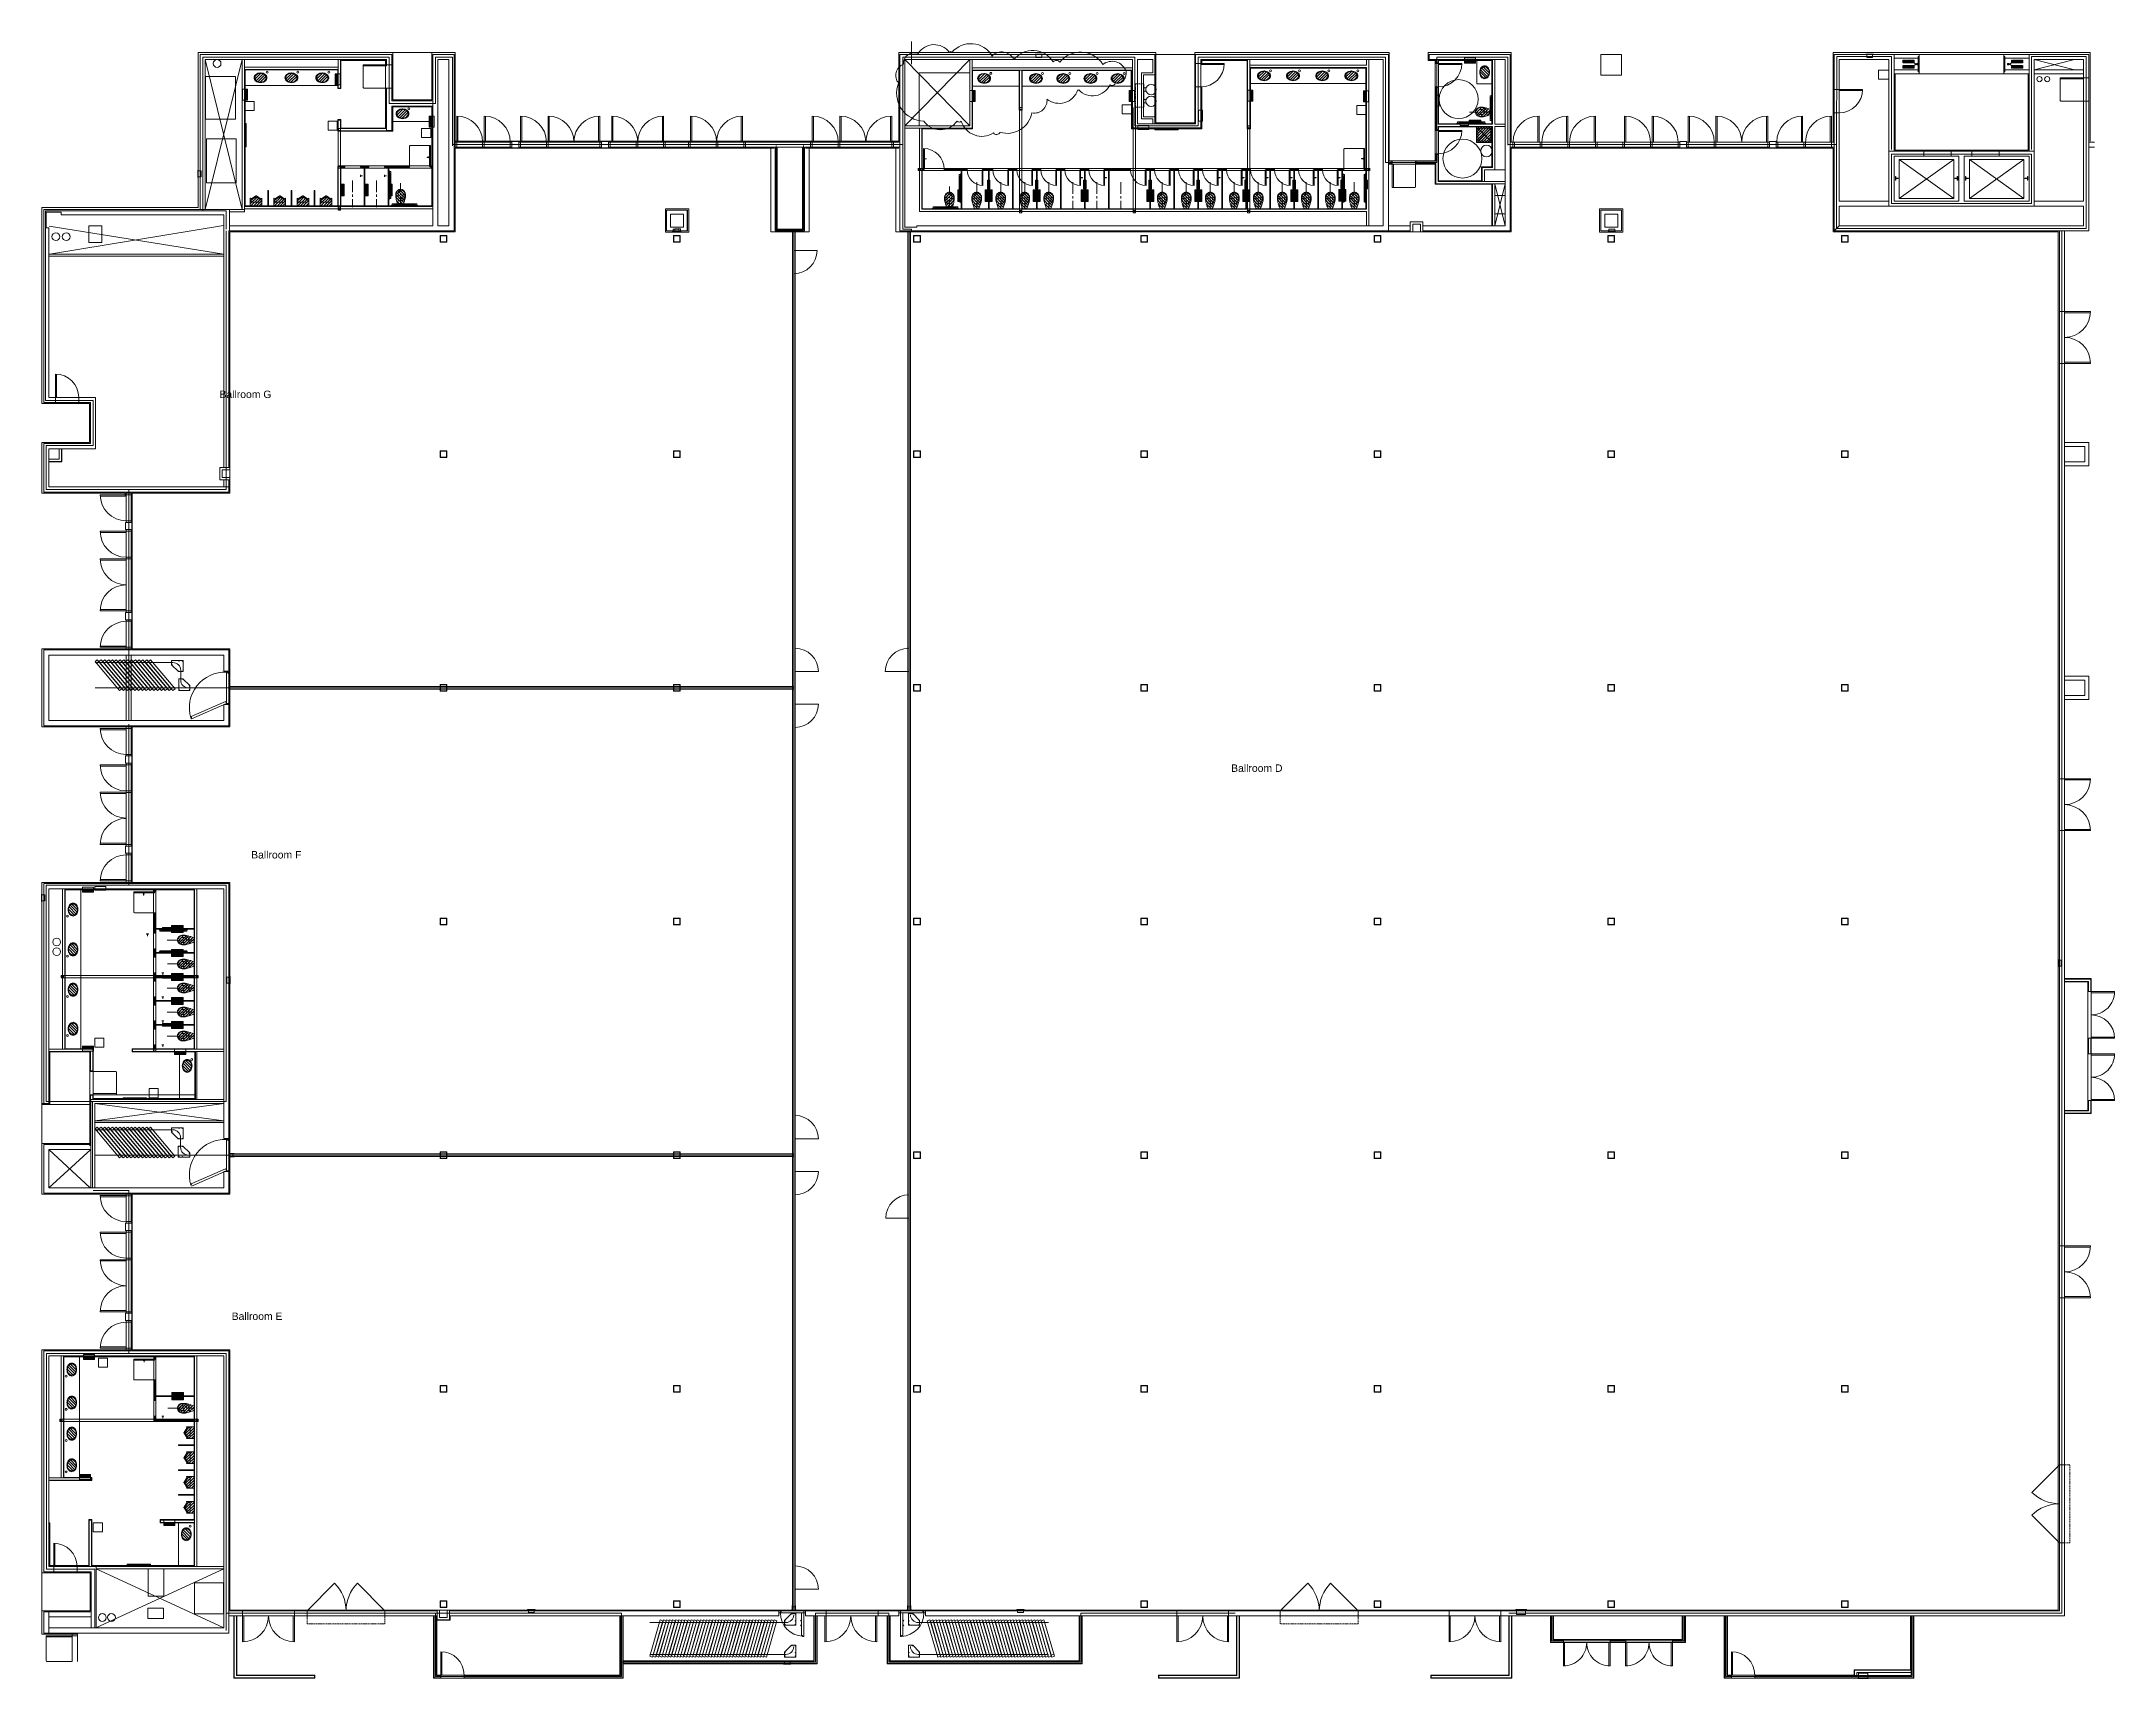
# Model space of a CAD drawing. Header units: inches. Extents: x -413 to 2782, y 7273 to 9795.
import ezdxf

# ---------------------------------------------------------------- set-up
doc = ezdxf.new("R2010")
doc.units = ezdxf.units.IN
doc.header["$LTSCALE"] = 16.5
doc.header["$MEASUREMENT"] = 0
for name, pattern in [('Dash Style-1', [0.161743, 0.107727, -0.054016]), ('Dash Style-2', [0.646667, 0.431213, -0.215454]), ('Dash Style-5', [0.161743, 0.107727, -0.054016]), ('Dash Style-6', [1.724243, 1.077881, -0.215454, 0.215454, -0.215454])]:
    doc.linetypes.add(name, pattern=pattern)
doc.layers.get('0').update_dxf_attribs({"lineweight": 15})
for name, color, linetype, lineweight in [('A-0', 7, 'Continuous', 15), ('A-ANNO-REVS_12-27-99', 2, 'Continuous', 15), ('A-CONC-OPNG', 3, 'Continuous', 15), ('A-DOOR', 2, 'Continuous', 15), ('A-EQPM', 5, 'Continuous', 15), ('A-FLOR-ADA', 8, 'Continuous', 15), ('A-FLOR-EVTR', 6, 'Continuous', 15), ('A-FLOR-HRAL', 5, 'Continuous', 15), ('A-FLOR-OPNG', 251, 'Continuous', 15), ('A-FLOR-OVHD', 5, 'Continuous', 15), ('A-FLOR-SPCL', 5, 'Continuous', 15), ('A-FLOR-TPTN', 8, 'Continuous', 15), ('A-PLMB', 5, 'Continuous', 15), ('A-PLMB-STL', 5, 'Continuous', 15), ('A-PLMB-STRL', 5, 'Continuous', 15), ('A-PLMB-TLTS', 5, 'Continuous', 15), ('A-PRTN-CTR', 2, 'Continuous', 15), ('A-PRTN-MOVE', 4, 'Continuous', 15), ('A-PRTN-STK', 6, 'Continuous', 15), ('A-WALL-FI1H', 25, 'Continuous', 15), ('A-WALL-FI2H', 25, 'Continuous', 15), ('A-WALL-FNSH', 251, 'Continuous', 15), ('A-WALL-FULL', 7, 'Continuous', 15), ('A-WALL-FULL-ACC', 6, 'Continuous', 15), ('A-WALL-FULL-CMU', 4, 'Continuous', 15), ('A-WALL-HEAD', 14, 'Continuous', 15), ('A-WALL-JAMB', 2, 'Continuous', 15), ('A-WALL-MOVE', 2, 'Continuous', 15), ('FSPEQPA', 251, 'Continuous', 15), ('None', 7, 'Continuous', 5), ('P-EQPM', 7, 'Continuous', 15), ('P-FIXT', 7, 'Continuous', 15), ('P-SANR-FIXT', 7, 'Continuous', 15), ('P-SANR-PATT', 5, 'Continuous', 15)]:
    doc.layers.add(name, color=color, linetype=linetype, lineweight=lineweight)
doc.styles.add('Arial (bold)', font='Arial')

# ---------------------------------------------------------------- blocks, each defined once
blk = doc.blocks.new('Group-1')
at = {"color": 7, "linetype": 'Continuous', "lineweight": 15}
blk.add_lwpolyline([(691.2, -1224.3), (691.2, -1188.3), (689.4, -1188.3), (689.4, -1224.3), (689.4, -1224.3, 0.414214), (725.4, -1188.3), (725.4, -1188.3, 0.414222), (761.4, -1224.3), (761.4, -1188.3), (759.7, -1188.3), (759.7, -1224.3)], format="xyb", dxfattribs=at)
blk = doc.blocks.new('Group-2-1')
at = {"color": 7, "linetype": 'Continuous', "lineweight": 15}
blk.add_lwpolyline([(-1525.8568, 385.2831, 0.414213562), (-1565.8568, 345.2831), (-1525.8568, 345.2831), (-1525.8568, 347.2271), (-1565.8568, 347.2271)], format="xyb", dxfattribs=at)
blk = doc.blocks.new('Group-3-1')
at = {"color": 7, "linetype": 'Continuous', "lineweight": 15}
blk.add_lwpolyline([(-1525.8568, 441.5361, 0.414213562), (-1565.8568, 401.5361), (-1525.8568, 401.5361), (-1525.8568, 403.4801), (-1565.8568, 403.4801)], format="xyb", dxfattribs=at)
blk = doc.blocks.new('Group-4-1')
at = {"color": 7, "linetype": 'Continuous', "lineweight": 15}
blk.add_lwpolyline([(1501.8692, 784.7221), (1461.8692, 784.7221), (1461.8692, 782.7781), (1501.8692, 782.7781, 0.414213562), (1461.8692, 822.7781, 0.414213562), (1501.8692, 862.7781), (1461.8692, 862.7781), (1461.8692, 860.8341), (1501.8692, 860.8341)], format="xyb", dxfattribs=at)
blk = doc.blocks.new('Group-5-1')
at = {"color": 7, "linetype": 'Continuous', "lineweight": 15}
blk.add_lwpolyline([(-347.7118, 1163.7771), (-347.7118, 1123.7771), (-345.7678, 1123.7771), (-345.7678, 1163.7771, 0.414213562), (-385.7678, 1123.7771, 0.414213562), (-425.7678, 1163.7771), (-425.7678, 1123.7771), (-423.8238, 1123.7771), (-423.8238, 1163.7771)], format="xyb", dxfattribs=at)
blk = doc.blocks.new('Group-6-1')
at = {"color": 7, "linetype": 'Continuous', "lineweight": 15}
blk.add_lwpolyline([(-428.2678, 1123.7781, 0.414213562), (-468.2678, 1163.7781), (-468.2678, 1123.7781), (-466.3238, 1123.7781), (-466.3238, 1163.7781)], format="xyb", dxfattribs=at)
blk = doc.blocks.new('Group-7-1')
at = {"color": 7, "linetype": 'Continuous', "lineweight": 15}
blk.add_lwpolyline([(1491.1192, 1186.7891), (1456.1192, 1186.7891, -0.414213562), (1455.1192, 1187.7891), (1455.1192, 1222.7891), (1491.1192, 1222.7891), (1491.1192, 1221.0391), (1455.1192, 1221.0391)], format="xyb", dxfattribs=at)
blk = doc.blocks.new('Group-8-1')
at = {"color": 7, "linetype": 'Continuous', "lineweight": 15}
blk.add_lwpolyline([(1114.6192, 1168.7891, 0.414213562), (1150.6192, 1204.7891), (1114.6192, 1204.7891), (1114.6192, 1203.0391), (1150.6192, 1203.0391)], format="xyb", dxfattribs=at)
blk = doc.blocks.new('Group-9-1')
at = {"color": 7, "linetype": 'Continuous', "lineweight": 15}
blk.add_lwpolyline([(-797.5548, 1163.7781), (-797.5548, 1123.7781), (-795.6108, 1123.7781), (-795.6108, 1163.7781, 0.414213562), (-835.6108, 1123.7781, 0.414213562), (-875.6108, 1163.7781), (-875.6108, 1123.7781), (-873.6668, 1123.7781), (-873.6668, 1163.7781)], format="xyb", dxfattribs=at)
blk = doc.blocks.new('Group-10-1')
at = {"color": 7, "linetype": 'Continuous', "lineweight": 15}
blk.add_lwpolyline([(-878.1108, 1123.7781, 0.414213562), (-918.1108, 1163.7781), (-918.1108, 1123.7781), (-916.1668, 1123.7781), (-916.1668, 1163.7781)], format="xyb", dxfattribs=at)
blk = doc.blocks.new('Group-11-1')
at = {"color": 7, "linetype": 'Continuous', "lineweight": 15}
blk.add_lwpolyline([(-933.8608, 1123.7781, 0.414213562), (-973.8608, 1163.7781), (-973.8608, 1123.7781), (-971.9168, 1123.7781), (-971.9168, 1163.7781)], format="xyb", dxfattribs=at)
blk = doc.blocks.new('Group-12-1')
at = {"color": 7, "linetype": 'Continuous', "lineweight": 15}
blk.add_lwpolyline([(-976.3608, 1123.7781, 0.414213562), (-1016.3608, 1163.7781), (-1016.3608, 1123.7781), (-1014.4168, 1123.7781), (-1014.4168, 1163.7781)], format="xyb", dxfattribs=at)
blk = doc.blocks.new('Group-13-1')
at = {"color": 7, "linetype": 'Continuous', "lineweight": 15}
blk.add_lwpolyline([(-1598.8818, 730.2841, 0.414213562), (-1634.8818, 766.2841), (-1634.8818, 730.2841), (-1633.1318, 730.2841), (-1633.1318, 766.2841)], format="xyb", dxfattribs=at)
blk = doc.blocks.new('Group-14-1')
at = {"color": 7, "linetype": 'Continuous', "lineweight": 15}
blk.add_lwpolyline([(130.6192, 1208.7891, 0.414213562), (166.6192, 1244.7891), (130.6192, 1244.7891), (130.6192, 1243.0391), (166.6192, 1243.0391)], format="xyb", dxfattribs=at)
blk = doc.blocks.new('Group-15-1')
at = {"color": 7, "linetype": 'Continuous', "lineweight": 15}
blk.add_lwpolyline([(-41.8808, 1080.7801, 0.414213562), (-17.8808, 1056.7801), (-17.8808, 1080.7801), (-19.0468, 1080.7801), (-19.0468, 1056.7801)], format="xyb", dxfattribs=at)
blk = doc.blocks.new('Group-16-1')
at = {"color": 7, "linetype": 'Continuous', "lineweight": 15}
blk.add_lwpolyline([(-78.8808, 1080.7801, 0.414213562), (-54.8808, 1056.7801), (-54.8808, 1080.7801), (-56.0468, 1080.7801), (-56.0468, 1056.7801)], format="xyb", dxfattribs=at)
blk = doc.blocks.new('Group-17-1')
at = {"color": 7, "linetype": 'Continuous', "lineweight": 15}
blk.add_line((143.8, 1042.8), (143, 1045), dxfattribs=at)
blk.add_lwpolyline([(147.6, 1020.8), (142.7, 1020.8), (141.7, 1021.3), (140.7, 1023.9), (140, 1025.6), (139.6, 1027), (139.1, 1028.6), (138.5, 1030.7), (138.1, 1032.2), (137.7, 1034.3), (137.6, 1036.3), (137.6, 1038), (137.7, 1039.3), (138, 1040.7), (138.5, 1042), (139.2, 1043.2), (140.1, 1044.3), (141.2, 1045.2), (142.4, 1045.9), (143.7, 1046.4), (145.1, 1046.7), (146.5, 1046.4), (147.8, 1045.9), (149, 1045.2), (150.1, 1044.3), (151, 1043.2), (151.7, 1042), (152.3, 1040.7), (152.6, 1039.3), (152.6, 1038), (152.6, 1036.3), (152.5, 1034.3), (152.1, 1032.2), (151.8, 1030.7), (151.2, 1028.6), (150.7, 1027), (150.2, 1025.6), (149.6, 1023.9), (148.6, 1021.3)], close=True, dxfattribs=at)
for points in [[(152, 1038.1, -0.074944), (151.5, 1034.5), (151.5, 1034.5, -0.085294), (150, 1031.6), (150, 1031.6), (150, 1031.6, -0.066149), (148.6, 1030.2), (148.6, 1030.2), (148.6, 1028.6), (141.6, 1028.6), (141.6, 1030.2), (141.6, 1030.2, -0.066352), (140.2, 1031.6), (140.2, 1031.6), (140.2, 1031.6, -0.085417), (138.8, 1034.5), (138.8, 1034.5, -0.07494), (138.2, 1038.1)], [(143.5, 1032.5, 0.330681), (146.8, 1032.5)]]:
    blk.add_lwpolyline(points, format="xyb", dxfattribs=at)
blk.add_lwpolyline([(146.5, 1042.8), (147.2, 1045)], dxfattribs=at)
for centre, radius, start, end in [((146.1, 1038.4), 7.84, 119.6017, 181.9437), ((150.6, 1038.1), 9.38, 162.8591, 180), ((150.6, 1038.1), 9.38, 180, 197.1429), ((144.8, 1038.6), 3.91, 106.2192, 143.7606), ((147.9, 1037.3), 6.56, 197.1419, 216.6744), ((142.6, 1044.8), 0.5, 18.2901, 135.6479), ((146.2, 1036), 4.43, 216.6679, 231.8636), ((143.3, 1042.6), 0.5, 324.529, 18.1775), ((146.9, 1042.6), 0.5, 161.7099, 215.5643), ((145.4, 1038.6), 3.91, 36.2428, 73.7714), ((144, 1036), 4.43, 308.1361, 323.3323), ((147.7, 1044.8), 0.501, 44.3526, 161.7134), ((142.3, 1037.3), 6.56, 323.3258, 342.8578), ((144.2, 1038.4), 7.84, 358.0563, 60.4045), ((139.6, 1038.1), 9.38, 0, 17.1429), ((139.6, 1038.1), 9.38, 342.8573, 0)]:
    blk.add_arc(centre, radius, start, end, dxfattribs=at)
at = {"layer": 'P-SANR-PATT', "color": 7, "linetype": 'Continuous', "lineweight": 15}
for p, q in [((150.3, 1025.9), (137.7, 1038.6)), ((149.2, 1022.8), (137.7, 1034.3)), ((151.3, 1029.2), (138.5, 1042)), ((147, 1020.8), (139, 1028.7)), ((152.2, 1032.5), (140.3, 1044.4)), ((152.6, 1036.3), (142.9, 1046.1)), ((152.1, 1041.1), (147, 1046.2)), ((142.7, 1020.8), (141.3, 1022.2))]:
    blk.add_line(p, q, dxfattribs=at)
blk = doc.blocks.new('Group-18-1')
at = {"color": 7, "linetype": 'Continuous', "lineweight": 15}
blk.add_lwpolyline([(133.1192, 1080.7911, 0.414213562), (157.1192, 1056.7911), (157.1192, 1080.7911), (155.9532, 1080.7911), (155.9532, 1056.7911)], format="xyb", dxfattribs=at)
blk = doc.blocks.new('Group-19-1')
at = {"color": 7, "linetype": 'Continuous', "lineweight": 15}
blk.add_lwpolyline([(-1608.8808, -1217.7159), (-1647.8808, -1217.7159, -0.414213562), (-1648.8808, -1216.7159), (-1648.8808, -1177.7159), (-1608.8808, -1177.7159), (-1608.8808, -1179.6599), (-1648.8808, -1179.6599)], format="xyb", dxfattribs=at)
blk = doc.blocks.new('Group-20-1')
at = {"color": 7, "linetype": 'Continuous', "lineweight": 15}
blk.add_line((180.8, 1042.8), (180, 1045), dxfattribs=at)
blk.add_lwpolyline([(184.6, 1020.8), (179.7, 1020.8), (178.7, 1021.3), (177.7, 1023.9), (177, 1025.6), (176.6, 1027), (176.1, 1028.6), (175.5, 1030.7), (175.1, 1032.2), (174.7, 1034.3), (174.6, 1036.3), (174.6, 1038), (174.7, 1039.3), (175, 1040.7), (175.5, 1042), (176.2, 1043.2), (177.1, 1044.3), (178.2, 1045.2), (179.4, 1045.9), (180.7, 1046.4), (182.1, 1046.7), (183.5, 1046.4), (184.8, 1045.9), (186, 1045.2), (187.1, 1044.3), (188, 1043.2), (188.7, 1042), (189.3, 1040.7), (189.6, 1039.3), (189.6, 1038), (189.6, 1036.3), (189.5, 1034.3), (189.1, 1032.2), (188.8, 1030.7), (188.2, 1028.6), (187.7, 1027), (187.2, 1025.6), (186.6, 1023.9), (185.6, 1021.3)], close=True, dxfattribs=at)
for points in [[(189, 1038.1, -0.074944), (188.5, 1034.5), (188.5, 1034.5, -0.085385), (187, 1031.6), (187, 1031.6), (187, 1031.6, -0.0665), (185.6, 1030.2), (185.6, 1028.6), (178.6, 1028.6), (178.6, 1030.2, -0.066683), (177.2, 1031.6, -0.085505), (175.8, 1034.5, -0.07494), (175.2, 1038.1)], [(180.5, 1032.5), (180.5, 1032.5, 0.330492), (183.8, 1032.5), (183.8, 1032.5)]]:
    blk.add_lwpolyline(points, format="xyb", dxfattribs=at)
blk.add_lwpolyline([(183.5, 1042.8), (184.2, 1045)], dxfattribs=at)
for centre, radius, start, end in [((183.1, 1038.4), 7.84, 119.6017, 181.9437), ((187.6, 1038.1), 9.38, 162.8591, 180), ((187.6, 1038.1), 9.38, 180, 197.1429), ((181.8, 1038.6), 3.91, 106.2192, 143.7606), ((184.9, 1037.3), 6.56, 197.1503, 216.6816), ((179.6, 1044.8), 0.5, 18.1813, 135.7293), ((183.2, 1036), 4.43, 216.6783, 231.8719), ((180.3, 1042.6), 0.5, 324.529, 18.3226), ((183.9, 1042.6), 0.5, 161.8187, 215.5657), ((182.4, 1038.6), 3.91, 36.231, 73.7676), ((181, 1036), 4.43, 308.1361, 323.3139), ((184.7, 1044.8), 0.5, 44.2707, 161.8187), ((179.3, 1037.3), 6.56, 323.3258, 342.8661), ((181.2, 1038.4), 7.84, 358.0563, 60.4045), ((176.6, 1038.1), 9.38, 0, 17.1429), ((176.6, 1038.1), 9.38, 342.8573, 0)]:
    blk.add_arc(centre, radius, start, end, dxfattribs=at)
at = {"layer": 'P-SANR-PATT', "color": 7, "linetype": 'Continuous', "lineweight": 15}
for p, q in [((187.3, 1025.9), (174.7, 1038.6)), ((186.2, 1022.8), (174.7, 1034.3)), ((188.3, 1029.2), (175.5, 1042)), ((184, 1020.8), (176, 1028.7)), ((189.2, 1032.5), (177.3, 1044.4)), ((189.6, 1036.3), (179.9, 1046.1)), ((189.1, 1041.1), (184, 1046.2)), ((179.7, 1020.8), (178.3, 1022.2))]:
    blk.add_line(p, q, dxfattribs=at)
blk = doc.blocks.new('Group-21-1')
at = {"color": 7, "linetype": 'Continuous', "lineweight": 15}
blk.add_lwpolyline([(170.1192, 1080.7901, 0.414213562), (194.1192, 1056.7901), (194.1192, 1080.7901), (192.9532, 1080.7901), (192.9532, 1056.7901)], format="xyb", dxfattribs=at)
blk = doc.blocks.new('Group-22-1')
at = {"color": 7, "linetype": 'Continuous', "lineweight": 15}
blk.add_line((217.8, 1042.8), (217, 1045), dxfattribs=at)
blk.add_lwpolyline([(221.6, 1020.8), (216.7, 1020.8), (215.7, 1021.3), (214.7, 1023.9), (214, 1025.6), (213.6, 1027), (213.1, 1028.6), (212.5, 1030.7), (212.1, 1032.2), (211.7, 1034.3), (211.6, 1036.3), (211.6, 1038), (211.7, 1039.3), (212, 1040.7), (212.5, 1042), (213.2, 1043.2), (214.1, 1044.3), (215.2, 1045.2), (216.4, 1045.9), (217.7, 1046.4), (219.1, 1046.7), (220.5, 1046.4), (221.8, 1045.9), (223, 1045.2), (224.1, 1044.3), (225, 1043.2), (225.7, 1042), (226.3, 1040.7), (226.6, 1039.3), (226.6, 1038), (226.6, 1036.3), (226.5, 1034.3), (226.1, 1032.2), (225.8, 1030.7), (225.2, 1028.6), (224.7, 1027), (224.2, 1025.6), (223.6, 1023.9), (222.6, 1021.3)], close=True, dxfattribs=at)
for points in [[(226, 1038.1, -0.074944), (225.5, 1034.5), (225.5, 1034.5, -0.085294), (224, 1031.6), (224, 1031.6), (224, 1031.6, -0.066149), (222.6, 1030.2), (222.6, 1030.2), (222.6, 1028.6), (215.6, 1028.6), (215.6, 1030.2), (215.6, 1030.2, -0.066352), (214.2, 1031.6), (214.2, 1031.6, -0.085505), (212.8, 1034.5), (212.8, 1034.5, -0.074902), (212.2, 1038.1), (212.2, 1038.1)], [(217.5, 1032.5, 0.330681), (220.8, 1032.5)]]:
    blk.add_lwpolyline(points, format="xyb", dxfattribs=at)
blk.add_lwpolyline([(220.5, 1042.8), (221.2, 1045)], dxfattribs=at)
for centre, radius, start, end in [((220.1, 1038.4), 7.84, 119.5981, 181.9435), ((224.6, 1038.1), 9.38, 162.8591, 180), ((224.6, 1038.1), 9.38, 180, 197.1429), ((218.8, 1038.6), 3.91, 106.2192, 143.7606), ((221.9, 1037.3), 6.56, 197.1419, 216.6744), ((216.6, 1044.8), 0.5, 18.1813, 135.7293), ((220.2, 1036), 4.43, 216.6679, 231.8636), ((217.3, 1042.6), 0.5, 324.4357, 18.1779), ((220.9, 1042.6), 0.5, 161.8187, 215.5657), ((219.4, 1038.6), 3.91, 36.231, 73.7676), ((218, 1036), 4.43, 308.1361, 323.3323), ((221.7, 1044.8), 0.5, 44.2707, 161.71), ((216.3, 1037.3), 6.56, 323.3258, 342.8578), ((218.2, 1038.4), 7.84, 358.0563, 60.4045), ((213.6, 1038.1), 9.38, 0, 17.1429), ((213.6, 1038.1), 9.38, 342.8573, 0)]:
    blk.add_arc(centre, radius, start, end, dxfattribs=at)
at = {"layer": 'P-SANR-PATT', "color": 7, "linetype": 'Continuous', "lineweight": 15}
for p, q in [((224.3, 1025.9), (211.7, 1038.6)), ((223.2, 1022.8), (211.7, 1034.3)), ((225.3, 1029.2), (212.5, 1042)), ((221, 1020.8), (213, 1028.7)), ((226.2, 1032.5), (214.3, 1044.4)), ((226.6, 1036.3), (216.9, 1046.1)), ((226.1, 1041.1), (221, 1046.2)), ((216.7, 1020.8), (215.3, 1022.2))]:
    blk.add_line(p, q, dxfattribs=at)
blk = doc.blocks.new('Group-23-1')
at = {"color": 7, "linetype": 'Continuous', "lineweight": 15}
blk.add_lwpolyline([(207.1192, 1080.7901, 0.414213562), (231.1192, 1056.7901), (231.1192, 1080.7901), (229.9532, 1080.7901), (229.9532, 1056.7901)], format="xyb", dxfattribs=at)
blk = doc.blocks.new('Group-24-1')
at = {"color": 7, "linetype": 'Continuous', "lineweight": 15}
blk.add_line((254.8, 1042.8), (254, 1045), dxfattribs=at)
blk.add_lwpolyline([(258.6, 1020.8), (253.7, 1020.8), (252.7, 1021.3), (251.7, 1023.9), (251, 1025.6), (250.6, 1027), (250.1, 1028.6), (249.5, 1030.7), (249.1, 1032.2), (248.7, 1034.3), (248.6, 1036.3), (248.6, 1038), (248.7, 1039.3), (249, 1040.7), (249.5, 1042), (250.2, 1043.2), (251.1, 1044.3), (252.2, 1045.2), (253.4, 1045.9), (254.7, 1046.4), (256.1, 1046.7), (257.5, 1046.4), (258.8, 1045.9), (260, 1045.2), (261.1, 1044.3), (262, 1043.2), (262.7, 1042), (263.3, 1040.7), (263.6, 1039.3), (263.6, 1038), (263.6, 1036.3), (263.5, 1034.3), (263.1, 1032.2), (262.8, 1030.7), (262.2, 1028.6), (261.7, 1027), (261.2, 1025.6), (260.6, 1023.9), (259.6, 1021.3)], close=True, dxfattribs=at)
for points in [[(263, 1038.1, -0.074944), (262.5, 1034.5), (262.5, 1034.5, -0.085385), (261, 1031.6), (261, 1031.6), (261, 1031.6, -0.0665), (259.6, 1030.2), (259.6, 1028.6), (252.6, 1028.6), (252.6, 1030.2, -0.066683), (251.2, 1031.6, -0.085505), (249.8, 1034.5, -0.07494), (249.2, 1038.1)], [(254.5, 1032.5), (254.5, 1032.5, 0.330492), (257.8, 1032.5), (257.8, 1032.5)]]:
    blk.add_lwpolyline(points, format="xyb", dxfattribs=at)
blk.add_lwpolyline([(257.5, 1042.8), (258.2, 1045)], dxfattribs=at)
for centre, radius, start, end in [((257.1, 1038.4), 7.84, 119.6017, 181.9437), ((261.6, 1038.1), 9.38, 162.8591, 180), ((261.6, 1038.1), 9.38, 180, 197.1429), ((255.8, 1038.6), 3.91, 106.2192, 143.7606), ((258.9, 1037.3), 6.56, 197.1503, 216.6816), ((253.6, 1044.8), 0.5, 18.1813, 135.7293), ((257.2, 1036), 4.43, 216.6783, 231.8719), ((254.3, 1042.6), 0.5, 324.529, 18.3226), ((257.9, 1042.6), 0.5, 161.8187, 215.5657), ((256.4, 1038.6), 3.91, 36.231, 73.7676), ((255, 1036), 4.43, 308.1361, 323.3139), ((258.7, 1044.8), 0.5, 44.2707, 161.8187), ((253.3, 1037.3), 6.56, 323.3258, 342.8661), ((255.2, 1038.4), 7.84, 358.0563, 60.4045), ((250.6, 1038.1), 9.38, 0, 17.1429), ((250.6, 1038.1), 9.38, 342.8573, 0)]:
    blk.add_arc(centre, radius, start, end, dxfattribs=at)
at = {"layer": 'P-SANR-PATT', "color": 7, "linetype": 'Continuous', "lineweight": 15}
for p, q in [((261.3, 1025.9), (248.7, 1038.6)), ((260.2, 1022.8), (248.7, 1034.3)), ((262.3, 1029.2), (249.5, 1042)), ((258, 1020.8), (250, 1028.7)), ((263.2, 1032.5), (251.3, 1044.4)), ((263.6, 1036.3), (253.9, 1046.1)), ((263.1, 1041.1), (258, 1046.2)), ((253.7, 1020.8), (252.3, 1022.2))]:
    blk.add_line(p, q, dxfattribs=at)
blk = doc.blocks.new('Group-25-1')
at = {"color": 7, "linetype": 'Continuous', "lineweight": 15}
blk.add_lwpolyline([(244.1192, 1080.7901, 0.414213562), (268.1192, 1056.7901), (268.1192, 1080.7901), (266.9532, 1080.7901), (266.9532, 1056.7901)], format="xyb", dxfattribs=at)
blk = doc.blocks.new('SYM0035')
at = {"color": 7, "linetype": 'Continuous', "lineweight": 15}
blk.add_line((22, 1.3), (24.2, 2.1), dxfattribs=at)
blk.add_lwpolyline([(0, -2.4), (0, 2.4), (0.5, 3.5), (3.2, 4.5), (4.8, 5.1), (6.2, 5.5), (7.8, 6.1), (9.9, 6.6), (11.4, 7), (13.5, 7.4), (15.5, 7.5), (17.2, 7.5), (18.5, 7.4), (19.9, 7.1), (21.2, 6.6), (22.4, 5.9), (23.5, 5), (24.4, 3.9), (25.1, 2.7), (25.6, 1.4), (25.9, 0), (25.6, -1.4), (25.1, -2.7), (24.4, -3.9), (23.5, -5), (22.4, -5.9), (21.2, -6.6), (19.9, -7.1), (18.5, -7.4), (17.2, -7.5), (15.5, -7.5), (13.5, -7.4), (11.4, -7), (9.9, -6.6), (7.8, -6.1), (6.2, -5.5), (4.8, -5.1), (3.2, -4.5), (0.5, -3.5)], close=True, dxfattribs=at)
for points in [[(17.3, -6.9, -0.074944), (13.7, -6.3), (13.7, -6.3, -0.085417), (10.8, -4.9), (10.8, -4.9), (10.8, -4.9, -0.066352), (9.4, -3.5), (9.4, -3.5), (7.8, -3.5), (7.8, 3.5), (9.4, 3.5), (9.4, 3.5, -0.066352), (10.8, 4.9), (10.8, 4.9), (10.8, 4.9, -0.085417), (13.7, 6.3), (13.7, 6.3, -0.07494), (17.3, 6.9)], [(11.7, 1.6, 0.330681), (11.7, -1.6)]]:
    blk.add_lwpolyline(points, format="xyb", dxfattribs=at)
blk.add_lwpolyline([(22, -1.3), (24.2, -2.1)], dxfattribs=at)
for centre, radius, start, end in [((15.2, -1.1), 4.43, 126.6679, 141.8636), ((16.5, -2.8), 6.56, 107.1419, 126.6744), ((17.3, -5.5), 9.38, 90, 107.1409), ((17.6, -0.9), 7.84, 29.5954, 91.9438), ((17.3, -5.5), 9.38, 72.8591, 90), ((17.8, 0.3), 3.91, 16.2332, 53.7693), ((21.8, 1.8), 0.5, 234.529, 288.1775), ((24, 2.6), 0.5, 288.2901, 45.6479), ((15.2, 1.1), 4.43, 218.1361, 233.3323), ((16.5, 2.8), 6.56, 233.3258, 252.8578), ((17.3, 5.5), 9.38, 252.8573, 270), ((17.6, 0.9), 7.84, 268.0563, 330.4045), ((17.3, 5.5), 9.38, 270, 287.1429), ((17.8, -0.3), 3.91, 306.2428, 343.7714), ((21.8, -1.8), 0.5, 71.7099, 125.5643), ((24, -2.6), 0.501, 314.3526, 71.7134)]:
    blk.add_arc(centre, radius, start, end, dxfattribs=at)
at = {"layer": 'P-SANR-PATT', "color": 5, "linetype": 'Continuous', "lineweight": 15}
for p, q in [((0, -1.8), (7.9, 6.1)), ((0, 2.4), (1.4, 3.8)), ((2, -4), (13.5, 7.4)), ((5.1, -5.2), (17.8, 7.5)), ((8.4, -6.2), (21.2, 6.6)), ((11.7, -7.1), (23.6, 4.8)), ((15.6, -7.5), (25.3, 2.2)), ((20.3, -7), (25.4, -1.9))]:
    blk.add_line(p, q, dxfattribs=at)
blk = doc.blocks.new('Group-26-1')
at = {"color": 7, "linetype": 'Continuous', "lineweight": 15}
blk.add_line((291.8, 1042.8), (291, 1045), dxfattribs=at)
blk.add_lwpolyline([(295.6, 1020.8), (290.7, 1020.8), (289.7, 1021.3), (288.7, 1023.9), (288, 1025.6), (287.6, 1027), (287.1, 1028.6), (286.5, 1030.7), (286.1, 1032.2), (285.7, 1034.3), (285.6, 1036.3), (285.6, 1038), (285.7, 1039.3), (286, 1040.7), (286.5, 1042), (287.2, 1043.2), (288.1, 1044.3), (289.2, 1045.2), (290.4, 1045.9), (291.7, 1046.4), (293.1, 1046.7), (294.5, 1046.4), (295.8, 1045.9), (297, 1045.2), (298.1, 1044.3), (299, 1043.2), (299.7, 1042), (300.3, 1040.7), (300.6, 1039.3), (300.6, 1038), (300.6, 1036.3), (300.5, 1034.3), (300.1, 1032.2), (299.8, 1030.7), (299.2, 1028.6), (298.7, 1027), (298.2, 1025.6), (297.6, 1023.9), (296.6, 1021.3)], close=True, dxfattribs=at)
for points in [[(300, 1038.1, -0.074944), (299.5, 1034.5), (299.5, 1034.5, -0.085294), (298, 1031.6), (298, 1031.6), (298, 1031.6, -0.066149), (296.6, 1030.2), (296.6, 1030.2), (296.6, 1028.6), (289.6, 1028.6), (289.6, 1030.2), (289.6, 1030.2, -0.066352), (288.2, 1031.6), (288.2, 1031.6, -0.085505), (286.8, 1034.5), (286.8, 1034.5, -0.074902), (286.2, 1038.1), (286.2, 1038.1)], [(291.5, 1032.5, 0.330681), (294.8, 1032.5)]]:
    blk.add_lwpolyline(points, format="xyb", dxfattribs=at)
blk.add_lwpolyline([(294.5, 1042.8), (295.2, 1045)], dxfattribs=at)
for centre, radius, start, end in [((294.1, 1038.4), 7.84, 119.5981, 181.9435), ((298.6, 1038.1), 9.38, 162.8591, 180), ((298.6, 1038.1), 9.38, 180, 197.1429), ((292.8, 1038.6), 3.91, 106.2192, 143.7606), ((295.9, 1037.3), 6.56, 197.1419, 216.6744), ((290.6, 1044.8), 0.5, 18.1813, 135.7293), ((294.2, 1036), 4.43, 216.6679, 231.8636), ((291.3, 1042.6), 0.5, 324.4357, 18.1779), ((294.9, 1042.6), 0.5, 161.8187, 215.5657), ((293.4, 1038.6), 3.91, 36.231, 73.7676), ((292, 1036), 4.43, 308.1361, 323.3323), ((295.7, 1044.8), 0.5, 44.2707, 161.71), ((290.3, 1037.3), 6.56, 323.3258, 342.8578), ((292.2, 1038.4), 7.84, 358.0563, 60.4045), ((287.6, 1038.1), 9.38, 0, 17.1429), ((287.6, 1038.1), 9.38, 342.8573, 0)]:
    blk.add_arc(centre, radius, start, end, dxfattribs=at)
at = {"layer": 'P-SANR-PATT', "color": 7, "linetype": 'Continuous', "lineweight": 15}
for p, q in [((298.3, 1025.9), (285.7, 1038.6)), ((297.2, 1022.8), (285.7, 1034.3)), ((299.3, 1029.2), (286.5, 1042)), ((295, 1020.8), (287, 1028.7)), ((300.2, 1032.5), (288.3, 1044.4)), ((300.6, 1036.3), (290.9, 1046.1)), ((300.1, 1041.1), (295, 1046.2)), ((290.7, 1020.8), (289.3, 1022.2))]:
    blk.add_line(p, q, dxfattribs=at)
blk = doc.blocks.new('Group-27-1')
at = {"color": 7, "linetype": 'Continuous', "lineweight": 15}
blk.add_lwpolyline([(281.1192, 1080.7911, 0.414213562), (305.1192, 1056.7911), (305.1192, 1080.7911), (303.9532, 1080.7911), (303.9532, 1056.7911)], format="xyb", dxfattribs=at)
blk = doc.blocks.new('Group-28-1')
at = {"color": 7, "linetype": 'Continuous', "lineweight": 15}
blk.add_line((328.8, 1042.8), (328, 1045), dxfattribs=at)
blk.add_lwpolyline([(332.6, 1020.8), (327.7, 1020.8), (326.7, 1021.3), (325.7, 1023.9), (325, 1025.6), (324.6, 1027), (324.1, 1028.6), (323.5, 1030.7), (323.1, 1032.2), (322.7, 1034.3), (322.6, 1036.3), (322.6, 1038), (322.7, 1039.3), (323, 1040.7), (323.5, 1042), (324.2, 1043.2), (325.1, 1044.3), (326.2, 1045.2), (327.4, 1045.9), (328.7, 1046.4), (330.1, 1046.7), (331.5, 1046.4), (332.8, 1045.9), (334, 1045.2), (335.1, 1044.3), (336, 1043.2), (336.7, 1042), (337.3, 1040.7), (337.6, 1039.3), (337.6, 1038), (337.6, 1036.3), (337.5, 1034.3), (337.1, 1032.2), (336.8, 1030.7), (336.2, 1028.6), (335.7, 1027), (335.2, 1025.6), (334.6, 1023.9), (333.6, 1021.3)], close=True, dxfattribs=at)
for points in [[(337, 1038.1, -0.074944), (336.5, 1034.5), (336.5, 1034.5, -0.085385), (335, 1031.6), (335, 1031.6), (335, 1031.6, -0.0665), (333.6, 1030.2), (333.6, 1028.6), (326.6, 1028.6), (326.6, 1030.2, -0.066683), (325.2, 1031.6, -0.085505), (323.8, 1034.5, -0.07494), (323.2, 1038.1)], [(328.5, 1032.5), (328.5, 1032.5, 0.330492), (331.8, 1032.5), (331.8, 1032.5)]]:
    blk.add_lwpolyline(points, format="xyb", dxfattribs=at)
blk.add_lwpolyline([(331.5, 1042.8), (332.2, 1045)], dxfattribs=at)
for centre, radius, start, end in [((331.1, 1038.4), 7.84, 119.6017, 181.9437), ((335.6, 1038.1), 9.38, 162.8591, 180), ((335.6, 1038.1), 9.38, 180, 197.1429), ((329.8, 1038.6), 3.91, 106.2192, 143.7606), ((332.9, 1037.3), 6.56, 197.1503, 216.6816), ((327.6, 1044.8), 0.5, 18.1813, 135.7293), ((331.2, 1036), 4.43, 216.6783, 231.8719), ((328.3, 1042.6), 0.5, 324.529, 18.3226), ((331.9, 1042.6), 0.5, 161.8187, 215.5657), ((330.4, 1038.6), 3.91, 36.231, 73.7676), ((329, 1036), 4.43, 308.1361, 323.3139), ((332.7, 1044.8), 0.5, 44.2707, 161.8187), ((327.3, 1037.3), 6.56, 323.3258, 342.8661), ((329.2, 1038.4), 7.84, 358.0563, 60.4045), ((324.6, 1038.1), 9.38, 0, 17.1429), ((324.6, 1038.1), 9.38, 342.8573, 0)]:
    blk.add_arc(centre, radius, start, end, dxfattribs=at)
at = {"layer": 'P-SANR-PATT', "color": 7, "linetype": 'Continuous', "lineweight": 15}
for p, q in [((335.3, 1025.9), (322.7, 1038.6)), ((334.2, 1022.8), (322.7, 1034.3)), ((336.3, 1029.2), (323.5, 1042)), ((332, 1020.8), (324, 1028.7)), ((337.2, 1032.5), (325.3, 1044.4)), ((337.6, 1036.3), (327.9, 1046.1)), ((337.1, 1041.1), (332, 1046.2)), ((327.7, 1020.8), (326.3, 1022.2))]:
    blk.add_line(p, q, dxfattribs=at)
blk = doc.blocks.new('Group-29-1')
at = {"color": 7, "linetype": 'Continuous', "lineweight": 15}
blk.add_lwpolyline([(318.1192, 1080.7901, 0.414213562), (342.1192, 1056.7901), (342.1192, 1080.7901), (340.9532, 1080.7901), (340.9532, 1056.7901)], format="xyb", dxfattribs=at)
blk = doc.blocks.new('EWC2')
at = {"layer": 'P-FIXT', "color": 7, "linetype": 'Continuous', "lineweight": 15}
for p, q in [((-18, 0), (-18, 0.5)), ((-18, 0.5), (18, 0.5)), ((-18, 0), (18, 0)), ((-11.5, 0.5), (-11.5, 3.901)), ((-6.5, 0.5), (-6.5, 3.901)), ((6.5, 0.5), (6.5, 3.901)), ((11.5, 0.5), (11.5, 3.901)), ((18, 0), (18, 0.5))]:
    blk.add_line(p, q, dxfattribs=at)
at = {"layer": 'P-FIXT', "color": 7, "linetype": 'Dash Style-5', "lineweight": 15}
for p, q in [((-18, -12.25), (-18, 0)), ((18, -12.25), (18, 0)), ((-18, -12.25), (18, -12.25))]:
    blk.add_line(p, q, dxfattribs=at)
at = {"layer": 'P-FIXT', "color": 7, "linetype": 'Continuous', "lineweight": 15}
for centre in [(-9, 11.5), (9, 11.5)]:
    blk.add_circle(centre, 8, dxfattribs=at)
blk = doc.blocks.new('SYM0043')
at = {"color": 7, "linetype": 'Continuous', "lineweight": 15}
for points in [[(-10, 0), (-10, 0, 0.126718), (-9.3, -2.8), (-9.3, -2.8, 0.106205), (-7.1, -5.3, 0.085793), (-3.9, -6.9), (-3.9, -6.9, 0.075405), (0, -7.5), (0, -7.5), (0, -7.5, 0.075405), (3.9, -6.9), (3.9, -6.9, 0.085817), (7.1, -5.3, 0.10621), (9.3, -2.8), (9.3, -2.8, 0.126718), (10, 0), (10, 0), (10, 0, 0.126718), (9.3, 2.8), (9.3, 2.8, 0.106205), (7.1, 5.3, 0.085793), (3.9, 6.9), (3.9, 6.9, 0.075405), (0, 7.5), (0, 7.5), (0, 7.5, 0.075405), (-3.9, 6.9), (-3.9, 6.9, 0.085817), (-7.1, 5.3, 0.10621), (-9.3, 2.8), (-9.3, 2.8, 0.126718), (-10, 0), (-10, 0)], [(-8.5, 0), (-8.5, 0, 0.11701), (-7.9, -2.6), (-7.9, -2.6, 0.104417), (-6, -5), (-6, -5, 0.090268), (-3.3, -6.4), (-3.3, -6.4), (-3.3, -6.4, 0.082336), (0, -7), (0, -7), (0, -7, 0.082336), (3.3, -6.4), (3.3, -6.4), (3.3, -6.4, 0.090268), (6, -5), (6, -5, 0.10434), (7.9, -2.6), (7.9, -2.6, 0.11701), (8.5, 0), (8.5, 0), (8.5, 0, 0.11701), (7.9, 2.6), (7.9, 2.6, 0.104417), (6, 5), (6, 5, 0.090268), (3.3, 6.4), (3.3, 6.4), (3.3, 6.4, 0.082336), (0, 7), (0, 7), (0, 7, 0.082336), (-3.3, 6.4), (-3.3, 6.4), (-3.3, 6.4, 0.090268), (-6, 5), (-6, 5, 0.10434), (-7.9, 2.6), (-7.9, 2.6, 0.11701), (-8.5, 0), (-8.5, 0)]]:
    blk.add_lwpolyline(points, format="xyb", close=True, dxfattribs=at)
at = {"layer": 'P-SANR-PATT', "color": 5, "linetype": 'Continuous', "lineweight": 15}
for p, q in [((-9.9, 0.8), (-3.8, 6.9)), ((-9.3, -2.8), (1, 7.5)), ((-7.4, -5.1), (4.5, 6.7)), ((-4.7, -6.6), (7.2, 5.2)), ((-1.2, -7.4), (9.2, 3)), ((3.4, -7.1), (10, -0.5))]:
    blk.add_line(p, q, dxfattribs=at)
blk = doc.blocks.new('Group-30-1')
at = {"color": 7, "linetype": 'Continuous', "lineweight": 15}
blk.add_line((365.8, 1042.8), (365, 1045), dxfattribs=at)
blk.add_lwpolyline([(369.6, 1020.8), (364.7, 1020.8), (363.7, 1021.3), (362.7, 1023.9), (362, 1025.6), (361.6, 1027), (361.1, 1028.6), (360.5, 1030.7), (360.1, 1032.2), (359.7, 1034.3), (359.6, 1036.3), (359.6, 1038), (359.7, 1039.3), (360, 1040.7), (360.5, 1042), (361.2, 1043.2), (362.1, 1044.3), (363.2, 1045.2), (364.4, 1045.9), (365.7, 1046.4), (367.1, 1046.7), (368.5, 1046.4), (369.8, 1045.9), (371, 1045.2), (372.1, 1044.3), (373, 1043.2), (373.7, 1042), (374.3, 1040.7), (374.6, 1039.3), (374.6, 1038), (374.6, 1036.3), (374.5, 1034.3), (374.1, 1032.2), (373.8, 1030.7), (373.2, 1028.6), (372.7, 1027), (372.2, 1025.6), (371.6, 1023.9), (370.6, 1021.3)], close=True, dxfattribs=at)
for points in [[(374, 1038.1, -0.074944), (373.5, 1034.5), (373.5, 1034.5, -0.085385), (372, 1031.6), (372, 1031.6), (372, 1031.6, -0.0665), (370.6, 1030.2), (370.6, 1028.6), (363.6, 1028.6), (363.6, 1030.2, -0.066683), (362.2, 1031.6, -0.085505), (360.8, 1034.5, -0.07494), (360.2, 1038.1)], [(365.5, 1032.5), (365.5, 1032.5, 0.330492), (368.8, 1032.5), (368.8, 1032.5)]]:
    blk.add_lwpolyline(points, format="xyb", dxfattribs=at)
blk.add_lwpolyline([(368.5, 1042.8), (369.2, 1045)], dxfattribs=at)
for centre, radius, start, end in [((368.1, 1038.4), 7.84, 119.6017, 181.9437), ((372.6, 1038.1), 9.38, 162.8591, 180), ((372.6, 1038.1), 9.38, 180, 197.1429), ((366.8, 1038.6), 3.91, 106.2192, 143.7606), ((369.9, 1037.3), 6.56, 197.1503, 216.6816), ((364.6, 1044.8), 0.5, 18.1813, 135.7293), ((368.2, 1036), 4.43, 216.6783, 231.8719), ((365.3, 1042.6), 0.5, 324.529, 18.3226), ((368.9, 1042.6), 0.5, 161.8187, 215.5657), ((367.4, 1038.6), 3.91, 36.231, 73.7676), ((366, 1036), 4.43, 308.1361, 323.3139), ((369.7, 1044.8), 0.5, 44.2707, 161.8187), ((364.3, 1037.3), 6.56, 323.3258, 342.8661), ((366.2, 1038.4), 7.84, 358.0563, 60.4045), ((361.6, 1038.1), 9.38, 0, 17.1429), ((361.6, 1038.1), 9.38, 342.8573, 0)]:
    blk.add_arc(centre, radius, start, end, dxfattribs=at)
at = {"layer": 'P-SANR-PATT', "color": 7, "linetype": 'Continuous', "lineweight": 15}
for p, q in [((372.3, 1025.9), (359.7, 1038.6)), ((371.2, 1022.8), (359.7, 1034.3)), ((373.3, 1029.2), (360.5, 1042)), ((369, 1020.8), (361, 1028.7)), ((374.2, 1032.5), (362.3, 1044.4)), ((374.6, 1036.3), (364.9, 1046.1)), ((374.1, 1041.1), (369, 1046.2)), ((364.7, 1020.8), (363.3, 1022.2))]:
    blk.add_line(p, q, dxfattribs=at)
blk = doc.blocks.new('Group-31-1')
at = {"color": 7, "linetype": 'Continuous', "lineweight": 15}
blk.add_line((-1443.1, -828.6), (-1445.3, -829.3), dxfattribs=at)
blk.add_lwpolyline([(-1421.1, -824.8), (-1421.1, -829.7), (-1421.7, -830.7), (-1424.3, -831.7), (-1426, -832.3), (-1427.3, -832.8), (-1429, -833.3), (-1431.1, -833.9), (-1432.6, -834.2), (-1434.6, -834.6), (-1436.6, -834.7), (-1438.3, -834.7), (-1439.7, -834.7), (-1441.1, -834.4), (-1442.4, -833.8), (-1443.6, -833.1), (-1444.6, -832.2), (-1445.5, -831.1), (-1446.2, -829.9), (-1446.8, -828.6), (-1447, -827.2), (-1446.8, -825.8), (-1446.2, -824.5), (-1445.5, -823.3), (-1444.6, -822.2), (-1443.6, -821.3), (-1442.4, -820.6), (-1441.1, -820.1), (-1439.7, -819.8), (-1438.3, -819.7), (-1436.6, -819.7), (-1434.6, -819.8), (-1432.6, -820.2), (-1431.1, -820.6), (-1429, -821.2), (-1427.3, -821.7), (-1426, -822.1), (-1424.3, -822.8), (-1421.7, -823.8)], close=True, dxfattribs=at)
blk.add_lwpolyline([(-1443.1, -825.9), (-1445.3, -825.1)], dxfattribs=at)
for points in [[(-1438.4, -820.3, -0.074944), (-1434.8, -820.9), (-1434.8, -820.9, -0.085417), (-1431.9, -822.3), (-1431.9, -822.3), (-1431.9, -822.3, -0.066352), (-1430.5, -823.7), (-1430.5, -823.7), (-1428.9, -823.7), (-1428.9, -830.7), (-1430.5, -830.7), (-1430.5, -830.7, -0.066149), (-1431.9, -832.1), (-1431.9, -832.1), (-1431.9, -832.1, -0.085385), (-1434.8, -833.6), (-1434.8, -833.6), (-1434.8, -833.6, -0.074902), (-1438.4, -834.1), (-1438.4, -834.1)], [(-1432.9, -828.9, 0.33052), (-1432.9, -825.6)]]:
    blk.add_lwpolyline(points, format="xyb", dxfattribs=at)
for centre, radius, start, end in [((-1445.2, -824.7), 0.499, 134.3508, 251.7792), ((-1445.2, -829.8), 0.5, 108.1813, 225.7293), ((-1438.7, -828.2), 7.84, 88.0565, 150.4019), ((-1438.7, -826.3), 7.84, 209.5917, 271.9436), ((-1442.9, -825.4), 0.5, 251.8187, 305.4671), ((-1442.9, -829), 0.5, 54.4357, 108.1779), ((-1438.9, -826.9), 3.91, 126.2397, 163.781), ((-1438.9, -827.5), 3.91, 196.2332, 233.7693), ((-1438.4, -832.7), 9.38, 90, 107.1409), ((-1438.4, -821.7), 9.38, 252.8573, 270), ((-1438.4, -832.7), 9.38, 72.8591, 90), ((-1438.4, -821.7), 9.38, 270, 287.1429), ((-1437.6, -830), 6.56, 53.3258, 72.8578), ((-1437.6, -824.4), 6.56, 287.1419, 306.6744), ((-1436.3, -828.3), 4.43, 38.1361, 53.3323), ((-1436.3, -826.1), 4.43, 306.6757, 321.874)]:
    blk.add_arc(centre, radius, start, end, dxfattribs=at)
at = {"layer": 'P-SANR-PATT', "color": 7, "linetype": 'Continuous', "lineweight": 15}
for p, q in [((-1441.4, -820.2), (-1446.6, -825.4)), ((-1436.7, -819.7), (-1446.4, -829.5)), ((-1432.9, -820.1), (-1444.8, -832)), ((-1429.5, -821), (-1442.3, -833.8)), ((-1426.3, -822), (-1438.9, -834.7)), ((-1423.2, -823.2), (-1434.6, -834.6)), ((-1421.1, -825.4), (-1429.1, -833.3)), ((-1421.1, -829.6), (-1422.5, -831))]:
    blk.add_line(p, q, dxfattribs=at)
blk = doc.blocks.new('Group-32-1')
at = {"color": 7, "linetype": 'Continuous', "lineweight": 15}
blk.add_lwpolyline([(-1482.1308, -783.7109), (-1513.1308, -783.7109, -0.414213562), (-1514.1308, -782.7109), (-1514.1308, -751.7109), (-1482.1308, -751.7109), (-1482.1308, -753.2659), (-1514.1308, -753.2659)], format="xyb", dxfattribs=at)
blk = doc.blocks.new('Group-33-1')
at = {"color": 7, "linetype": 'Continuous', "lineweight": 15}
blk.add_line((-1443.1, -107.1), (-1445.3, -107.8), dxfattribs=at)
blk.add_lwpolyline([(-1421.1, -103.3), (-1421.1, -108.2), (-1421.7, -109.2), (-1424.3, -110.2), (-1426, -110.8), (-1427.3, -111.3), (-1429, -111.8), (-1431.1, -112.3), (-1432.6, -112.7), (-1434.6, -113.1), (-1436.6, -113.2), (-1438.3, -113.2), (-1439.7, -113.2), (-1441.1, -112.9), (-1442.4, -112.3), (-1443.6, -111.6), (-1444.6, -110.7), (-1445.5, -109.6), (-1446.2, -108.4), (-1446.8, -107.1), (-1447, -105.7), (-1446.8, -104.3), (-1446.2, -103), (-1445.5, -101.8), (-1444.6, -100.7), (-1443.6, -99.8), (-1442.4, -99.1), (-1441.1, -98.6), (-1439.7, -98.3), (-1438.3, -98.2), (-1436.6, -98.2), (-1434.6, -98.3), (-1432.6, -98.7), (-1431.1, -99.1), (-1429, -99.7), (-1427.3, -100.2), (-1426, -100.6), (-1424.3, -101.3), (-1421.7, -102.3)], close=True, dxfattribs=at)
blk.add_lwpolyline([(-1443.1, -104.4), (-1445.3, -103.6)], dxfattribs=at)
for points in [[(-1438.4, -98.8, -0.074944), (-1434.8, -99.4), (-1434.8, -99.4, -0.085294), (-1431.9, -100.8), (-1431.9, -100.8), (-1431.9, -100.8, -0.066149), (-1430.5, -102.2), (-1430.5, -102.2), (-1428.9, -102.2), (-1428.9, -109.2), (-1430.5, -109.2), (-1430.5, -109.2, -0.066352), (-1431.9, -110.6), (-1431.9, -110.6, -0.085505), (-1434.8, -112.1), (-1434.8, -112.1, -0.074902), (-1438.4, -112.6), (-1438.4, -112.6)], [(-1432.9, -107.4, 0.330681), (-1432.9, -104.1)]]:
    blk.add_lwpolyline(points, format="xyb", dxfattribs=at)
for centre, radius, start, end in [((-1445.2, -103.2), 0.5, 134.2707, 251.71), ((-1445.2, -108.3), 0.5, 108.1813, 225.7293), ((-1438.7, -106.7), 7.84, 88.0563, 150.4045), ((-1438.7, -104.8), 7.84, 209.5981, 271.9435), ((-1442.9, -103.9), 0.5, 251.8187, 305.5657), ((-1442.9, -107.5), 0.5, 54.4357, 108.1779), ((-1438.9, -105.4), 3.91, 126.231, 163.7676), ((-1438.9, -106), 3.91, 196.2192, 233.7606), ((-1438.4, -111.2), 9.38, 90, 107.1429), ((-1438.4, -100.2), 9.38, 252.8591, 270), ((-1438.4, -111.2), 9.38, 72.8573, 90), ((-1438.4, -100.2), 9.38, 270, 287.1429), ((-1437.6, -108.5), 6.56, 53.3258, 72.8578), ((-1437.6, -102.9), 6.56, 287.1419, 306.6744), ((-1436.3, -106.8), 4.43, 38.1361, 53.3323), ((-1436.3, -104.6), 4.43, 306.6679, 321.8636)]:
    blk.add_arc(centre, radius, start, end, dxfattribs=at)
at = {"layer": 'P-SANR-PATT', "color": 7, "linetype": 'Continuous', "lineweight": 15}
for p, q in [((-1441.4, -98.7), (-1446.6, -103.9)), ((-1436.7, -98.2), (-1446.4, -108)), ((-1432.9, -98.6), (-1444.8, -110.5)), ((-1429.5, -99.5), (-1442.3, -112.3)), ((-1426.3, -100.5), (-1438.9, -113.2)), ((-1423.2, -101.7), (-1434.6, -113.1)), ((-1421.1, -103.9), (-1429.1, -111.8)), ((-1421.1, -108.1), (-1422.5, -109.5))]:
    blk.add_line(p, q, dxfattribs=at)
blk = doc.blocks.new('Group-34-1')
at = {"color": 7, "linetype": 'Continuous', "lineweight": 15}
blk.add_lwpolyline([(-1482.1308, -63.7089), (-1513.1308, -63.7089, -0.414213562), (-1514.1308, -62.7089), (-1514.1308, -31.7089), (-1482.1308, -31.7089), (-1482.1308, -33.2639), (-1514.1308, -33.2639)], format="xyb", dxfattribs=at)
blk = doc.blocks.new('Group-35-1')
at = {"color": 7, "linetype": 'Continuous', "lineweight": 15}
blk.add_line((-1443.1, -144.1), (-1445.3, -144.8), dxfattribs=at)
blk.add_lwpolyline([(-1421.1, -140.3), (-1421.1, -145.2), (-1421.7, -146.2), (-1424.3, -147.2), (-1425.9, -147.8), (-1427.3, -148.3), (-1429, -148.8), (-1431.1, -149.3), (-1432.6, -149.7), (-1434.6, -150.1), (-1436.6, -150.2), (-1438.3, -150.2), (-1439.7, -150.2), (-1441.1, -149.9), (-1442.4, -149.3), (-1443.6, -148.6), (-1444.6, -147.7), (-1445.5, -146.6), (-1446.2, -145.4), (-1446.8, -144.1), (-1447, -142.7), (-1446.8, -141.3), (-1446.2, -140), (-1445.5, -138.8), (-1444.6, -137.7), (-1443.6, -136.8), (-1442.4, -136.1), (-1441.1, -135.6), (-1439.7, -135.3), (-1438.3, -135.2), (-1436.6, -135.2), (-1434.6, -135.3), (-1432.6, -135.7), (-1431.1, -136.1), (-1429, -136.7), (-1427.3, -137.2), (-1425.9, -137.6), (-1424.3, -138.3), (-1421.7, -139.3)], close=True, dxfattribs=at)
blk.add_lwpolyline([(-1443.1, -141.4), (-1445.3, -140.6)], dxfattribs=at)
for points in [[(-1438.4, -135.8, -0.074944), (-1434.8, -136.4), (-1434.8, -136.4, -0.085294), (-1431.9, -137.8), (-1431.9, -137.8), (-1431.9, -137.8, -0.066348), (-1430.5, -139.2), (-1430.5, -139.2), (-1428.9, -139.2), (-1428.9, -146.2), (-1430.5, -146.2), (-1430.5, -146.2, -0.066352), (-1431.9, -147.6), (-1431.9, -147.6), (-1431.9, -147.6, -0.085417), (-1434.8, -149.1), (-1434.8, -149.1, -0.07494), (-1438.4, -149.6)], [(-1432.9, -144.4), (-1432.9, -144.4, 0.330384), (-1432.9, -141.1), (-1432.9, -141.1)]]:
    blk.add_lwpolyline(points, format="xyb", dxfattribs=at)
for centre, radius, start, end in [((-1445.2, -140.2), 0.501, 134.3526, 251.7134), ((-1445.2, -145.3), 0.5, 108.2901, 225.6479), ((-1438.7, -143.7), 7.84, 88.0563, 150.4045), ((-1438.7, -141.8), 7.84, 209.6017, 271.9437), ((-1442.9, -140.9), 0.5, 251.7099, 305.5643), ((-1442.9, -144.5), 0.5, 54.529, 108.1775), ((-1438.9, -142.4), 3.91, 126.231, 163.7676), ((-1438.9, -143), 3.91, 196.2151, 233.7563), ((-1438.4, -148.2), 9.38, 90, 107.1429), ((-1438.4, -137.2), 9.38, 252.8591, 270), ((-1438.4, -148.2), 9.38, 72.8573, 90), ((-1438.4, -137.2), 9.38, 270, 287.1429), ((-1437.6, -145.5), 6.56, 53.3258, 72.8578), ((-1437.6, -139.9), 6.56, 287.1419, 306.6744), ((-1436.3, -143.8), 4.43, 38.1361, 53.3323), ((-1436.3, -141.6), 4.43, 306.6783, 321.8719)]:
    blk.add_arc(centre, radius, start, end, dxfattribs=at)
at = {"layer": 'P-SANR-PATT', "color": 7, "linetype": 'Continuous', "lineweight": 15}
for p, q in [((-1441.4, -135.7), (-1446.6, -140.9)), ((-1436.7, -135.2), (-1446.4, -145)), ((-1432.9, -135.6), (-1444.8, -147.5)), ((-1429.5, -136.5), (-1442.3, -149.3)), ((-1426.3, -137.5), (-1438.9, -150.2)), ((-1423.2, -138.7), (-1434.6, -150.1)), ((-1421.1, -140.9), (-1429.1, -148.8)), ((-1421.1, -145.1), (-1422.5, -146.5))]:
    blk.add_line(p, q, dxfattribs=at)
blk = doc.blocks.new('Group-36-1')
at = {"color": 7, "linetype": 'Continuous', "lineweight": 15}
blk.add_line((-1443.1, -181.1), (-1445.3, -181.8), dxfattribs=at)
blk.add_lwpolyline([(-1421.1, -177.3), (-1421.1, -182.2), (-1421.7, -183.2), (-1424.3, -184.2), (-1425.9, -184.8), (-1427.3, -185.3), (-1429, -185.8), (-1431.1, -186.3), (-1432.6, -186.7), (-1434.6, -187.1), (-1436.6, -187.2), (-1438.3, -187.2), (-1439.7, -187.2), (-1441.1, -186.9), (-1442.4, -186.3), (-1443.6, -185.6), (-1444.6, -184.7), (-1445.5, -183.6), (-1446.2, -182.4), (-1446.8, -181.1), (-1447, -179.7), (-1446.8, -178.3), (-1446.2, -177), (-1445.5, -175.8), (-1444.6, -174.7), (-1443.6, -173.8), (-1442.4, -173.1), (-1441.1, -172.6), (-1439.7, -172.3), (-1438.3, -172.2), (-1436.6, -172.2), (-1434.6, -172.3), (-1432.6, -172.7), (-1431.1, -173.1), (-1429, -173.7), (-1427.3, -174.2), (-1425.9, -174.6), (-1424.3, -175.3), (-1421.7, -176.3)], close=True, dxfattribs=at)
blk.add_lwpolyline([(-1443.1, -178.4), (-1445.3, -177.6)], dxfattribs=at)
for points in [[(-1438.4, -172.8, -0.074944), (-1434.8, -173.4), (-1434.8, -173.4, -0.085294), (-1431.9, -174.8), (-1431.9, -174.8), (-1431.9, -174.8, -0.066348), (-1430.5, -176.2), (-1430.5, -176.2), (-1428.9, -176.2), (-1428.9, -183.2), (-1430.5, -183.2), (-1430.5, -183.2, -0.066352), (-1431.9, -184.6), (-1431.9, -184.6), (-1431.9, -184.6, -0.085417), (-1434.8, -186.1), (-1434.8, -186.1, -0.07494), (-1438.4, -186.6)], [(-1432.9, -181.4), (-1432.9, -181.4, 0.330384), (-1432.9, -178.1), (-1432.9, -178.1)]]:
    blk.add_lwpolyline(points, format="xyb", dxfattribs=at)
for centre, radius, start, end in [((-1445.2, -177.2), 0.501, 134.3526, 251.7134), ((-1445.2, -182.3), 0.5, 108.2901, 225.6479), ((-1438.7, -180.7), 7.84, 88.0563, 150.4045), ((-1438.7, -178.8), 7.84, 209.6017, 271.9437), ((-1442.9, -177.9), 0.5, 251.7099, 305.5643), ((-1442.9, -181.5), 0.5, 54.529, 108.1775), ((-1438.9, -179.4), 3.91, 126.231, 163.7676), ((-1438.9, -180), 3.91, 196.2151, 233.7563), ((-1438.4, -185.2), 9.38, 90, 107.1429), ((-1438.4, -174.2), 9.38, 252.8591, 270), ((-1438.4, -185.2), 9.38, 72.8573, 90), ((-1438.4, -174.2), 9.38, 270, 287.1429), ((-1437.6, -182.5), 6.56, 53.3258, 72.8578), ((-1437.6, -176.9), 6.56, 287.1419, 306.6744), ((-1436.3, -180.8), 4.43, 38.1361, 53.3323), ((-1436.3, -178.6), 4.43, 306.6783, 321.8719)]:
    blk.add_arc(centre, radius, start, end, dxfattribs=at)
at = {"layer": 'P-SANR-PATT', "color": 7, "linetype": 'Continuous', "lineweight": 15}
for p, q in [((-1441.4, -172.7), (-1446.6, -177.9)), ((-1436.7, -172.2), (-1446.4, -182)), ((-1432.9, -172.6), (-1444.8, -184.5)), ((-1429.5, -173.5), (-1442.3, -186.3)), ((-1426.3, -174.5), (-1438.9, -187.2)), ((-1423.2, -175.7), (-1434.6, -187.1)), ((-1421.1, -177.9), (-1429.1, -185.8)), ((-1421.1, -182.1), (-1422.5, -183.5))]:
    blk.add_line(p, q, dxfattribs=at)
blk = doc.blocks.new('Group-37-1')
at = {"color": 7, "linetype": 'Continuous', "lineweight": 15}
blk.add_line((-1443.1, -218.1), (-1445.3, -218.8), dxfattribs=at)
blk.add_lwpolyline([(-1421.1, -214.3), (-1421.1, -219.2), (-1421.7, -220.2), (-1424.3, -221.2), (-1425.9, -221.8), (-1427.3, -222.3), (-1429, -222.8), (-1431.1, -223.3), (-1432.6, -223.7), (-1434.6, -224.1), (-1436.6, -224.2), (-1438.3, -224.2), (-1439.7, -224.2), (-1441.1, -223.9), (-1442.4, -223.3), (-1443.6, -222.6), (-1444.6, -221.7), (-1445.5, -220.6), (-1446.2, -219.4), (-1446.8, -218.1), (-1447, -216.7), (-1446.8, -215.3), (-1446.2, -214), (-1445.5, -212.8), (-1444.6, -211.7), (-1443.6, -210.8), (-1442.4, -210.1), (-1441.1, -209.6), (-1439.7, -209.3), (-1438.3, -209.2), (-1436.6, -209.2), (-1434.6, -209.3), (-1432.6, -209.7), (-1431.1, -210.1), (-1429, -210.7), (-1427.3, -211.2), (-1425.9, -211.6), (-1424.3, -212.3), (-1421.7, -213.3)], close=True, dxfattribs=at)
blk.add_lwpolyline([(-1443.1, -215.4), (-1445.3, -214.6)], dxfattribs=at)
for points in [[(-1438.4, -209.8, -0.074944), (-1434.8, -210.4), (-1434.8, -210.4, -0.085294), (-1431.9, -211.8), (-1431.9, -211.8), (-1431.9, -211.8, -0.066348), (-1430.5, -213.2), (-1430.5, -213.2), (-1428.9, -213.2), (-1428.9, -220.2), (-1430.5, -220.2), (-1430.5, -220.2, -0.066352), (-1431.9, -221.6), (-1431.9, -221.6), (-1431.9, -221.6, -0.085417), (-1434.8, -223.1), (-1434.8, -223.1, -0.07494), (-1438.4, -223.6)], [(-1432.9, -218.4), (-1432.9, -218.4, 0.330384), (-1432.9, -215.1), (-1432.9, -215.1)]]:
    blk.add_lwpolyline(points, format="xyb", dxfattribs=at)
for centre, radius, start, end in [((-1445.2, -214.2), 0.501, 134.3526, 251.7134), ((-1445.2, -219.3), 0.5, 108.2901, 225.6479), ((-1438.7, -217.7), 7.84, 88.0563, 150.4045), ((-1438.7, -215.8), 7.84, 209.6017, 271.9437), ((-1442.9, -214.9), 0.5, 251.7099, 305.5643), ((-1442.9, -218.5), 0.5, 54.529, 108.1775), ((-1438.9, -216.4), 3.91, 126.231, 163.7676), ((-1438.9, -217), 3.91, 196.2151, 233.7563), ((-1438.4, -222.2), 9.38, 90, 107.1429), ((-1438.4, -211.2), 9.38, 252.8591, 270), ((-1438.4, -222.2), 9.38, 72.8573, 90), ((-1438.4, -211.2), 9.38, 270, 287.1429), ((-1437.6, -219.5), 6.56, 53.3258, 72.8578), ((-1437.6, -213.9), 6.56, 287.1419, 306.6744), ((-1436.3, -217.8), 4.43, 38.1361, 53.3323), ((-1436.3, -215.6), 4.43, 306.6783, 321.8719)]:
    blk.add_arc(centre, radius, start, end, dxfattribs=at)
at = {"layer": 'P-SANR-PATT', "color": 7, "linetype": 'Continuous', "lineweight": 15}
for p, q in [((-1441.4, -209.7), (-1446.6, -214.9)), ((-1436.7, -209.2), (-1446.4, -219)), ((-1432.9, -209.6), (-1444.8, -221.5)), ((-1429.5, -210.5), (-1442.3, -223.3)), ((-1426.3, -211.5), (-1438.9, -224.2)), ((-1423.2, -212.7), (-1434.6, -224.1)), ((-1421.1, -214.9), (-1429.1, -222.8)), ((-1421.1, -219.1), (-1422.5, -220.5))]:
    blk.add_line(p, q, dxfattribs=at)
blk = doc.blocks.new('Group-38-1')
at = {"color": 7, "linetype": 'Continuous', "lineweight": 15}
blk.add_line((-1443.1, -255.1), (-1445.3, -255.8), dxfattribs=at)
blk.add_lwpolyline([(-1421.1, -251.3), (-1421.1, -256.2), (-1421.7, -257.2), (-1424.3, -258.2), (-1425.9, -258.8), (-1427.3, -259.3), (-1429, -259.8), (-1431.1, -260.3), (-1432.6, -260.7), (-1434.6, -261.1), (-1436.6, -261.2), (-1438.3, -261.2), (-1439.7, -261.2), (-1441.1, -260.9), (-1442.4, -260.3), (-1443.6, -259.6), (-1444.6, -258.7), (-1445.5, -257.6), (-1446.2, -256.4), (-1446.8, -255.1), (-1447, -253.7), (-1446.8, -252.3), (-1446.2, -251), (-1445.5, -249.8), (-1444.6, -248.7), (-1443.6, -247.8), (-1442.4, -247.1), (-1441.1, -246.6), (-1439.7, -246.3), (-1438.3, -246.2), (-1436.6, -246.2), (-1434.6, -246.3), (-1432.6, -246.7), (-1431.1, -247.1), (-1429, -247.7), (-1427.3, -248.2), (-1425.9, -248.6), (-1424.3, -249.3), (-1421.7, -250.3)], close=True, dxfattribs=at)
blk.add_lwpolyline([(-1443.1, -252.4), (-1445.3, -251.6)], dxfattribs=at)
for points in [[(-1438.4, -246.8, -0.074944), (-1434.8, -247.4), (-1434.8, -247.4, -0.085294), (-1431.9, -248.8), (-1431.9, -248.8), (-1431.9, -248.8, -0.066348), (-1430.5, -250.2), (-1430.5, -250.2), (-1428.9, -250.2), (-1428.9, -257.2), (-1430.5, -257.2), (-1430.5, -257.2, -0.066352), (-1431.9, -258.6), (-1431.9, -258.6), (-1431.9, -258.6, -0.085417), (-1434.8, -260.1), (-1434.8, -260.1, -0.07494), (-1438.4, -260.6)], [(-1432.9, -255.4), (-1432.9, -255.4, 0.330384), (-1432.9, -252.1), (-1432.9, -252.1)]]:
    blk.add_lwpolyline(points, format="xyb", dxfattribs=at)
for centre, radius, start, end in [((-1445.2, -251.2), 0.501, 134.3526, 251.7134), ((-1438.7, -254.7), 7.84, 88.0563, 150.4045), ((-1442.9, -251.9), 0.5, 251.7099, 305.5643), ((-1442.9, -255.5), 0.5, 54.529, 108.1775), ((-1438.9, -253.4), 3.91, 126.231, 163.7676), ((-1438.9, -254), 3.91, 196.2151, 233.7563), ((-1438.4, -259.2), 9.38, 90, 107.1429), ((-1438.4, -259.2), 9.38, 72.8573, 90), ((-1437.6, -256.5), 6.56, 53.3258, 72.8578), ((-1436.3, -254.8), 4.43, 38.1361, 53.3323), ((-1436.3, -252.6), 4.43, 306.6783, 321.8719), ((-1445.2, -256.3), 0.5, 108.2901, 225.6479), ((-1438.7, -252.8), 7.84, 209.6017, 271.9437), ((-1438.4, -248.2), 9.38, 252.8591, 270), ((-1438.4, -248.2), 9.38, 270, 287.1429), ((-1437.6, -250.9), 6.56, 287.1419, 306.6744)]:
    blk.add_arc(centre, radius, start, end, dxfattribs=at)
at = {"layer": 'P-SANR-PATT', "color": 7, "linetype": 'Continuous', "lineweight": 15}
for p, q in [((-1441.4, -246.7), (-1446.6, -251.9)), ((-1436.7, -246.2), (-1446.4, -256)), ((-1432.9, -246.6), (-1444.8, -258.5)), ((-1429.5, -247.5), (-1442.3, -260.3)), ((-1426.3, -248.5), (-1438.9, -261.2)), ((-1423.2, -249.7), (-1434.6, -261.1)), ((-1421.1, -251.9), (-1429.1, -259.8)), ((-1421.1, -256.1), (-1422.5, -257.5))]:
    blk.add_line(p, q, dxfattribs=at)
blk = doc.blocks.new('Group-39-1')
at = {"color": 7, "linetype": 'Continuous', "lineweight": 15}
blk.add_lwpolyline([(96.1192, 1080.7911, 0.414213562), (120.1192, 1056.7911), (120.1192, 1080.7911), (118.9532, 1080.7911), (118.9532, 1056.7911)], format="xyb", dxfattribs=at)
blk = doc.blocks.new('Group-40-1')
at = {"color": 7, "linetype": 'Continuous', "lineweight": 15}
blk.add_lwpolyline([(59.1192, 1080.7911, 0.414213562), (83.1192, 1056.7911), (83.1192, 1080.7911), (81.9532, 1080.7911), (81.9532, 1056.7911)], format="xyb", dxfattribs=at)
blk = doc.blocks.new('Group-41-1')
at = {"color": 7, "linetype": 'Continuous', "lineweight": 15}
blk.add_lwpolyline([(22.1192, 1080.7911, 0.414213562), (46.1192, 1056.7911), (46.1192, 1080.7911), (44.9532, 1080.7911), (44.9532, 1056.7911)], format="xyb", dxfattribs=at)
blk = doc.blocks.new('Group-42-1')
at = {"color": 7, "linetype": 'Continuous', "lineweight": 15}
blk.add_lwpolyline([(351.1, 1081.8), (351.1, 1112.8, -0.414204), (352.1, 1113.8), (383.1, 1113.8), (383.1, 1081.8), (381.6, 1081.8), (381.6, 1113.8)], format="xyb", dxfattribs=at)
blk = doc.blocks.new('Group-43-1')
at = {"color": 7, "linetype": 'Continuous', "lineweight": 15}
blk.add_line((106.8, 1042.8), (106, 1045), dxfattribs=at)
blk.add_lwpolyline([(110.6, 1020.8), (105.7, 1020.8), (104.7, 1021.3), (103.7, 1023.9), (103, 1025.6), (102.6, 1027), (102.1, 1028.6), (101.5, 1030.7), (101.1, 1032.2), (100.7, 1034.3), (100.6, 1036.3), (100.6, 1038), (100.7, 1039.3), (101, 1040.7), (101.5, 1042), (102.2, 1043.2), (103.1, 1044.3), (104.2, 1045.2), (105.4, 1045.9), (106.7, 1046.4), (108.1, 1046.7), (109.5, 1046.4), (110.8, 1045.9), (112, 1045.2), (113.1, 1044.3), (114, 1043.2), (114.7, 1042), (115.3, 1040.7), (115.6, 1039.3), (115.6, 1038), (115.6, 1036.3), (115.5, 1034.3), (115.1, 1032.2), (114.8, 1030.7), (114.2, 1028.6), (113.7, 1027), (113.2, 1025.6), (112.6, 1023.9), (111.6, 1021.3)], close=True, dxfattribs=at)
for points in [[(115, 1038.1, -0.074944), (114.5, 1034.5), (114.5, 1034.5, -0.085294), (113, 1031.6), (113, 1031.6), (113, 1031.6, -0.066149), (111.6, 1030.2), (111.6, 1030.2), (111.6, 1028.6), (104.6, 1028.6), (104.6, 1030.2), (104.6, 1030.2, -0.066352), (103.2, 1031.6), (103.2, 1031.6), (103.2, 1031.6, -0.085417), (101.8, 1034.5), (101.8, 1034.5, -0.07494), (101.2, 1038.1)], [(106.5, 1032.5, 0.330681), (109.8, 1032.5)]]:
    blk.add_lwpolyline(points, format="xyb", dxfattribs=at)
blk.add_lwpolyline([(109.5, 1042.8), (110.2, 1045)], dxfattribs=at)
for centre, radius, start, end in [((109.1, 1038.4), 7.84, 119.6017, 181.9437), ((113.6, 1038.1), 9.38, 162.8591, 180), ((113.6, 1038.1), 9.38, 180, 197.1429), ((107.8, 1038.6), 3.91, 106.2192, 143.7606), ((110.9, 1037.3), 6.56, 197.1419, 216.6744), ((105.6, 1044.8), 0.5, 18.2901, 135.6479), ((109.2, 1036), 4.43, 216.6679, 231.8636), ((106.3, 1042.6), 0.5, 324.529, 18.1775), ((109.9, 1042.6), 0.5, 161.7099, 215.5643), ((108.4, 1038.6), 3.91, 36.2428, 73.7714), ((107, 1036), 4.43, 308.1361, 323.3323), ((110.7, 1044.8), 0.501, 44.3526, 161.7134), ((105.3, 1037.3), 6.56, 323.3258, 342.8578), ((107.2, 1038.4), 7.84, 358.0563, 60.4045), ((102.6, 1038.1), 9.38, 0, 17.1429), ((102.6, 1038.1), 9.38, 342.8573, 0)]:
    blk.add_arc(centre, radius, start, end, dxfattribs=at)
at = {"layer": 'P-SANR-PATT', "color": 7, "linetype": 'Continuous', "lineweight": 15}
for p, q in [((113.3, 1025.9), (100.7, 1038.6)), ((112.2, 1022.8), (100.7, 1034.3)), ((114.3, 1029.2), (101.5, 1042)), ((110, 1020.8), (102, 1028.7)), ((115.2, 1032.5), (103.3, 1044.4)), ((115.6, 1036.3), (105.9, 1046.1)), ((115.1, 1041.1), (110, 1046.2)), ((105.7, 1020.8), (104.3, 1022.2))]:
    blk.add_line(p, q, dxfattribs=at)
blk = doc.blocks.new('Group-44-1')
at = {"color": 7, "linetype": 'Continuous', "lineweight": 15}
blk.add_line((69.8, 1042.8), (69, 1045), dxfattribs=at)
blk.add_lwpolyline([(73.6, 1020.8), (68.7, 1020.8), (67.7, 1021.3), (66.7, 1023.9), (66, 1025.6), (65.6, 1027), (65.1, 1028.6), (64.5, 1030.7), (64.1, 1032.2), (63.7, 1034.3), (63.6, 1036.3), (63.6, 1038), (63.7, 1039.3), (64, 1040.7), (64.5, 1042), (65.2, 1043.2), (66.1, 1044.3), (67.2, 1045.2), (68.4, 1045.9), (69.7, 1046.4), (71.1, 1046.7), (72.5, 1046.4), (73.8, 1045.9), (75, 1045.2), (76.1, 1044.3), (77, 1043.2), (77.7, 1042), (78.3, 1040.7), (78.6, 1039.3), (78.6, 1038), (78.6, 1036.3), (78.5, 1034.3), (78.1, 1032.2), (77.8, 1030.7), (77.2, 1028.6), (76.7, 1027), (76.2, 1025.6), (75.6, 1023.9), (74.6, 1021.3)], close=True, dxfattribs=at)
for points in [[(78, 1038.1, -0.074944), (77.5, 1034.5), (77.5, 1034.5, -0.085294), (76, 1031.6), (76, 1031.6), (76, 1031.6, -0.066149), (74.6, 1030.2), (74.6, 1030.2), (74.6, 1028.6), (67.6, 1028.6), (67.6, 1030.2), (67.6, 1030.2, -0.066352), (66.2, 1031.6), (66.2, 1031.6), (66.2, 1031.6, -0.085417), (64.8, 1034.5), (64.8, 1034.5, -0.07494), (64.2, 1038.1)], [(69.5, 1032.5, 0.330681), (72.8, 1032.5)]]:
    blk.add_lwpolyline(points, format="xyb", dxfattribs=at)
blk.add_lwpolyline([(72.5, 1042.8), (73.2, 1045)], dxfattribs=at)
for centre, radius, start, end in [((72.1, 1038.4), 7.84, 119.6017, 181.9437), ((76.6, 1038.1), 9.38, 162.8591, 180), ((76.6, 1038.1), 9.38, 180, 197.1429), ((70.8, 1038.6), 3.91, 106.2192, 143.7606), ((73.9, 1037.3), 6.56, 197.1419, 216.6744), ((68.6, 1044.8), 0.5, 18.2901, 135.6479), ((72.2, 1036), 4.43, 216.6679, 231.8636), ((69.3, 1042.6), 0.5, 324.529, 18.1775), ((72.9, 1042.6), 0.5, 161.7099, 215.5643), ((71.4, 1038.6), 3.91, 36.2428, 73.7714), ((70, 1036), 4.43, 308.1361, 323.3323), ((73.7, 1044.8), 0.501, 44.3526, 161.7134), ((68.3, 1037.3), 6.56, 323.3258, 342.8578), ((70.2, 1038.4), 7.84, 358.0563, 60.4045), ((65.6, 1038.1), 9.38, 0, 17.1429), ((65.6, 1038.1), 9.38, 342.8573, 0)]:
    blk.add_arc(centre, radius, start, end, dxfattribs=at)
at = {"layer": 'P-SANR-PATT', "color": 7, "linetype": 'Continuous', "lineweight": 15}
for p, q in [((76.3, 1025.9), (63.7, 1038.6)), ((75.2, 1022.8), (63.7, 1034.3)), ((77.3, 1029.2), (64.5, 1042)), ((73, 1020.8), (65, 1028.7)), ((78.2, 1032.5), (66.3, 1044.4)), ((78.6, 1036.3), (68.9, 1046.1)), ((78.1, 1041.1), (73, 1046.2)), ((68.7, 1020.8), (67.3, 1022.2))]:
    blk.add_line(p, q, dxfattribs=at)
blk = doc.blocks.new('Group-45-1')
at = {"color": 7, "linetype": 'Continuous', "lineweight": 15}
blk.add_line((-105.2, 1042.7), (-106, 1045), dxfattribs=at)
blk.add_lwpolyline([(-101.4, 1020.8), (-106.3, 1020.8), (-107.3, 1021.3), (-108.3, 1023.9), (-109, 1025.6), (-109.4, 1027), (-109.9, 1028.6), (-110.5, 1030.7), (-110.9, 1032.2), (-111.3, 1034.3), (-111.4, 1036.2), (-111.4, 1038), (-111.3, 1039.3), (-111, 1040.7), (-110.5, 1042), (-109.8, 1043.2), (-108.9, 1044.3), (-107.8, 1045.2), (-106.6, 1045.9), (-105.3, 1046.4), (-103.9, 1046.7), (-102.5, 1046.4), (-101.2, 1045.9), (-100, 1045.2), (-98.9, 1044.3), (-98, 1043.2), (-97.3, 1042), (-96.7, 1040.7), (-96.4, 1039.3), (-96.4, 1038), (-96.4, 1036.2), (-96.5, 1034.3), (-96.9, 1032.2), (-97.2, 1030.7), (-97.8, 1028.6), (-98.3, 1027), (-98.8, 1025.6), (-99.4, 1023.9), (-100.4, 1021.3)], close=True, dxfattribs=at)
for points in [[(-97, 1038.1, -0.074944), (-97.5, 1034.4), (-97.5, 1034.4, -0.085294), (-99, 1031.6), (-99, 1031.6), (-99, 1031.6, -0.066149), (-100.4, 1030.1), (-100.4, 1030.1), (-100.4, 1028.6), (-107.4, 1028.6), (-107.4, 1030.1), (-107.4, 1030.1, -0.066352), (-108.8, 1031.6), (-108.8, 1031.6, -0.085505), (-110.2, 1034.4), (-110.2, 1034.4, -0.074902), (-110.8, 1038.1), (-110.8, 1038.1)], [(-105.5, 1032.5, 0.330681), (-102.2, 1032.5)]]:
    blk.add_lwpolyline(points, format="xyb", dxfattribs=at)
blk.add_lwpolyline([(-102.5, 1042.7), (-101.8, 1045)], dxfattribs=at)
for centre, radius, start, end in [((-102.9, 1038.4), 7.84, 119.5981, 181.9435), ((-98.4, 1038.1), 9.38, 162.8591, 180), ((-98.4, 1038.1), 9.38, 180, 197.1429), ((-104.2, 1038.5), 3.91, 106.2192, 143.7606), ((-101.1, 1037.3), 6.56, 197.1419, 216.6744), ((-106.4, 1044.8), 0.5, 18.1813, 135.7293), ((-102.8, 1036), 4.43, 216.6679, 231.8636), ((-105.7, 1042.6), 0.5, 324.4357, 18.1779), ((-102.1, 1042.6), 0.5, 161.8187, 215.5657), ((-103.6, 1038.5), 3.91, 36.231, 73.7676), ((-105, 1036), 4.43, 308.1361, 323.3323), ((-101.3, 1044.8), 0.5, 44.2707, 161.71), ((-106.7, 1037.3), 6.56, 323.3258, 342.8578), ((-104.8, 1038.4), 7.84, 358.0563, 60.4045), ((-109.4, 1038.1), 9.38, 0, 17.1429), ((-109.4, 1038.1), 9.38, 342.8573, 0)]:
    blk.add_arc(centre, radius, start, end, dxfattribs=at)
at = {"layer": 'P-SANR-PATT', "color": 7, "linetype": 'Continuous', "lineweight": 15}
for p, q in [((-98.7, 1025.9), (-111.3, 1038.6)), ((-99.8, 1022.8), (-111.3, 1034.2)), ((-97.7, 1029.1), (-110.5, 1042)), ((-102, 1020.8), (-110, 1028.7)), ((-96.8, 1032.5), (-108.7, 1044.4)), ((-96.4, 1036.3), (-106.1, 1046.1)), ((-96.9, 1041.1), (-102, 1046.2)), ((-106.3, 1020.8), (-107.7, 1022.2))]:
    blk.add_line(p, q, dxfattribs=at)
blk = doc.blocks.new('Group-46-1')
at = {"color": 7, "linetype": 'Continuous', "lineweight": 15}
blk.add_line((-142.2, 1042.8), (-143, 1045), dxfattribs=at)
blk.add_lwpolyline([(-138.4, 1020.8), (-143.3, 1020.8), (-144.3, 1021.3), (-145.3, 1023.9), (-146, 1025.6), (-146.4, 1027), (-146.9, 1028.6), (-147.5, 1030.7), (-147.9, 1032.2), (-148.3, 1034.3), (-148.4, 1036.3), (-148.4, 1038), (-148.3, 1039.3), (-148, 1040.7), (-147.5, 1042), (-146.8, 1043.2), (-145.9, 1044.3), (-144.8, 1045.2), (-143.6, 1045.9), (-142.3, 1046.4), (-140.9, 1046.7), (-139.5, 1046.4), (-138.2, 1045.9), (-137, 1045.2), (-135.9, 1044.3), (-135, 1043.2), (-134.3, 1042), (-133.7, 1040.7), (-133.4, 1039.3), (-133.4, 1038), (-133.4, 1036.3), (-133.5, 1034.3), (-133.9, 1032.2), (-134.2, 1030.7), (-134.8, 1028.6), (-135.3, 1027), (-135.8, 1025.6), (-136.4, 1023.9), (-137.4, 1021.3)], close=True, dxfattribs=at)
for points in [[(-134, 1038.1, -0.074944), (-134.5, 1034.5), (-134.5, 1034.5, -0.085294), (-136, 1031.6), (-136, 1031.6), (-136, 1031.6, -0.066149), (-137.4, 1030.2), (-137.4, 1030.2), (-137.4, 1028.6), (-144.4, 1028.6), (-144.4, 1030.2), (-144.4, 1030.2, -0.066352), (-145.8, 1031.6), (-145.8, 1031.6), (-145.8, 1031.6, -0.085417), (-147.2, 1034.5), (-147.2, 1034.5, -0.07494), (-147.8, 1038.1)], [(-142.5, 1032.5, 0.330681), (-139.2, 1032.5)]]:
    blk.add_lwpolyline(points, format="xyb", dxfattribs=at)
blk.add_lwpolyline([(-139.5, 1042.8), (-138.8, 1045)], dxfattribs=at)
for centre, radius, start, end in [((-139.9, 1038.4), 7.84, 119.6017, 181.9437), ((-135.4, 1038.1), 9.38, 162.8591, 180), ((-135.4, 1038.1), 9.38, 180, 197.1429), ((-141.2, 1038.6), 3.91, 106.2192, 143.7606), ((-138.1, 1037.3), 6.56, 197.1419, 216.6744), ((-143.4, 1044.8), 0.5, 18.2901, 135.6479), ((-139.8, 1036), 4.43, 216.6679, 231.8636), ((-142.7, 1042.6), 0.5, 324.529, 18.1775), ((-139.1, 1042.6), 0.5, 161.7099, 215.5643), ((-140.6, 1038.6), 3.91, 36.2428, 73.7714), ((-142, 1036), 4.43, 308.1361, 323.3323), ((-138.3, 1044.8), 0.501, 44.3526, 161.7134), ((-143.7, 1037.3), 6.56, 323.3258, 342.8578), ((-141.8, 1038.4), 7.84, 358.0563, 60.4045), ((-146.4, 1038.1), 9.38, 0, 17.1429), ((-146.4, 1038.1), 9.38, 342.8573, 0)]:
    blk.add_arc(centre, radius, start, end, dxfattribs=at)
at = {"layer": 'P-SANR-PATT', "color": 7, "linetype": 'Continuous', "lineweight": 15}
for p, q in [((-135.7, 1025.9), (-148.3, 1038.6)), ((-136.8, 1022.8), (-148.3, 1034.3)), ((-134.7, 1029.2), (-147.5, 1042)), ((-139, 1020.8), (-147, 1028.7)), ((-133.8, 1032.5), (-145.7, 1044.4)), ((-133.4, 1036.3), (-143.1, 1046.1)), ((-133.9, 1041.1), (-139, 1046.2)), ((-143.3, 1020.8), (-144.7, 1022.2))]:
    blk.add_line(p, q, dxfattribs=at)
blk = doc.blocks.new('Group-47-1')
at = {"color": 7, "linetype": 'Continuous', "lineweight": 15}
blk.add_line((-179.2, 1042.8), (-180, 1045), dxfattribs=at)
blk.add_lwpolyline([(-175.4, 1020.8), (-180.3, 1020.8), (-181.3, 1021.3), (-182.3, 1023.9), (-183, 1025.6), (-183.4, 1027), (-183.9, 1028.6), (-184.5, 1030.7), (-184.9, 1032.2), (-185.3, 1034.3), (-185.4, 1036.3), (-185.4, 1038), (-185.3, 1039.3), (-185, 1040.7), (-184.5, 1042), (-183.8, 1043.2), (-182.9, 1044.3), (-181.8, 1045.2), (-180.6, 1045.9), (-179.3, 1046.4), (-177.9, 1046.7), (-176.5, 1046.4), (-175.2, 1045.9), (-174, 1045.2), (-172.9, 1044.3), (-172, 1043.2), (-171.3, 1042), (-170.7, 1040.7), (-170.4, 1039.3), (-170.4, 1038), (-170.4, 1036.3), (-170.5, 1034.3), (-170.9, 1032.2), (-171.2, 1030.7), (-171.8, 1028.6), (-172.3, 1027), (-172.8, 1025.6), (-173.4, 1023.9), (-174.4, 1021.3)], close=True, dxfattribs=at)
for points in [[(-171, 1038.1, -0.074944), (-171.5, 1034.5), (-171.5, 1034.5, -0.085294), (-173, 1031.6), (-173, 1031.6), (-173, 1031.6, -0.066149), (-174.4, 1030.2), (-174.4, 1030.2), (-174.4, 1028.6), (-181.4, 1028.6), (-181.4, 1030.2), (-181.4, 1030.2, -0.066352), (-182.8, 1031.6), (-182.8, 1031.6), (-182.8, 1031.6, -0.085417), (-184.2, 1034.5), (-184.2, 1034.5, -0.07494), (-184.8, 1038.1)], [(-179.5, 1032.5, 0.330681), (-176.2, 1032.5)]]:
    blk.add_lwpolyline(points, format="xyb", dxfattribs=at)
blk.add_lwpolyline([(-176.5, 1042.8), (-175.8, 1045)], dxfattribs=at)
for centre, radius, start, end in [((-176.9, 1038.4), 7.84, 119.6017, 181.9437), ((-172.4, 1038.1), 9.38, 162.8591, 180), ((-172.4, 1038.1), 9.38, 180, 197.1429), ((-178.2, 1038.6), 3.91, 106.2192, 143.7606), ((-175.1, 1037.3), 6.56, 197.1419, 216.6744), ((-180.4, 1044.8), 0.5, 18.2901, 135.6479), ((-176.8, 1036), 4.43, 216.6679, 231.8636), ((-179.7, 1042.6), 0.5, 324.529, 18.1775), ((-176.1, 1042.6), 0.5, 161.7099, 215.5643), ((-177.6, 1038.6), 3.91, 36.2428, 73.7714), ((-179, 1036), 4.43, 308.1361, 323.3323), ((-175.3, 1044.8), 0.501, 44.3526, 161.7134), ((-180.7, 1037.3), 6.56, 323.3258, 342.8578), ((-178.8, 1038.4), 7.84, 358.0563, 60.4045), ((-183.4, 1038.1), 9.38, 0, 17.1429), ((-183.4, 1038.1), 9.38, 342.8573, 0)]:
    blk.add_arc(centre, radius, start, end, dxfattribs=at)
at = {"layer": 'P-SANR-PATT', "color": 7, "linetype": 'Continuous', "lineweight": 15}
for p, q in [((-172.7, 1025.9), (-185.3, 1038.6)), ((-173.8, 1022.8), (-185.3, 1034.3)), ((-171.7, 1029.2), (-184.5, 1042)), ((-176, 1020.8), (-184, 1028.7)), ((-170.8, 1032.5), (-182.7, 1044.4)), ((-170.4, 1036.3), (-180.1, 1046.1)), ((-170.9, 1041.1), (-176, 1046.2)), ((-180.3, 1020.8), (-181.7, 1022.2))]:
    blk.add_line(p, q, dxfattribs=at)
blk = doc.blocks.new('Group-48-1')
at = {"color": 7, "linetype": 'Continuous', "lineweight": 15}
blk.add_line((-216.2, 1042.8), (-217, 1045), dxfattribs=at)
blk.add_lwpolyline([(-212.4, 1020.8), (-217.3, 1020.8), (-218.3, 1021.3), (-219.3, 1023.9), (-220, 1025.6), (-220.4, 1027), (-220.9, 1028.6), (-221.5, 1030.7), (-221.9, 1032.2), (-222.3, 1034.3), (-222.4, 1036.3), (-222.4, 1038), (-222.3, 1039.3), (-222, 1040.7), (-221.5, 1042), (-220.8, 1043.2), (-219.9, 1044.3), (-218.8, 1045.2), (-217.6, 1045.9), (-216.3, 1046.4), (-214.9, 1046.7), (-213.5, 1046.4), (-212.2, 1045.9), (-211, 1045.2), (-209.9, 1044.3), (-209, 1043.2), (-208.3, 1042), (-207.7, 1040.7), (-207.4, 1039.3), (-207.4, 1038), (-207.4, 1036.3), (-207.5, 1034.3), (-207.9, 1032.2), (-208.2, 1030.7), (-208.8, 1028.6), (-209.3, 1027), (-209.8, 1025.6), (-210.4, 1023.9), (-211.4, 1021.3)], close=True, dxfattribs=at)
for points in [[(-208, 1038.1, -0.074944), (-208.5, 1034.5), (-208.5, 1034.5, -0.085294), (-210, 1031.6), (-210, 1031.6), (-210, 1031.6, -0.066149), (-211.4, 1030.2), (-211.4, 1030.2), (-211.4, 1028.6), (-218.4, 1028.6), (-218.4, 1030.2), (-218.4, 1030.2, -0.066352), (-219.8, 1031.6), (-219.8, 1031.6, -0.085505), (-221.2, 1034.5), (-221.2, 1034.5, -0.074902), (-221.8, 1038.1), (-221.8, 1038.1)], [(-216.5, 1032.5, 0.330681), (-213.2, 1032.5)]]:
    blk.add_lwpolyline(points, format="xyb", dxfattribs=at)
blk.add_lwpolyline([(-213.5, 1042.8), (-212.8, 1045)], dxfattribs=at)
for centre, radius, start, end in [((-213.9, 1038.4), 7.84, 119.5981, 181.9435), ((-209.4, 1038.1), 9.38, 162.8591, 180), ((-209.4, 1038.1), 9.38, 180, 197.1429), ((-215.2, 1038.6), 3.91, 106.2192, 143.7606), ((-212.1, 1037.3), 6.56, 197.1419, 216.6744), ((-217.4, 1044.8), 0.5, 18.1813, 135.7293), ((-213.8, 1036), 4.43, 216.6679, 231.8636), ((-216.7, 1042.6), 0.5, 324.4357, 18.1779), ((-213.1, 1042.6), 0.5, 161.8187, 215.5657), ((-214.6, 1038.6), 3.91, 36.231, 73.7676), ((-216, 1036), 4.43, 308.1361, 323.3323), ((-212.3, 1044.8), 0.5, 44.2707, 161.71), ((-217.7, 1037.3), 6.56, 323.3258, 342.8578), ((-215.8, 1038.4), 7.84, 358.0563, 60.4045), ((-220.4, 1038.1), 9.38, 0, 17.1429), ((-220.4, 1038.1), 9.38, 342.8573, 0)]:
    blk.add_arc(centre, radius, start, end, dxfattribs=at)
at = {"layer": 'P-SANR-PATT', "color": 7, "linetype": 'Continuous', "lineweight": 15}
for p, q in [((-209.7, 1025.9), (-222.3, 1038.6)), ((-210.8, 1022.8), (-222.3, 1034.3)), ((-208.7, 1029.2), (-221.5, 1042)), ((-213, 1020.8), (-221, 1028.7)), ((-207.8, 1032.5), (-219.7, 1044.4)), ((-207.4, 1036.3), (-217.1, 1046.1)), ((-207.9, 1041.1), (-213, 1046.2)), ((-217.3, 1020.8), (-218.7, 1022.2))]:
    blk.add_line(p, q, dxfattribs=at)
blk = doc.blocks.new('Group-49-1')
at = {"color": 7, "linetype": 'Continuous', "lineweight": 15}
blk.add_lwpolyline([(-115.8808, 1080.7801, 0.414213562), (-91.8808, 1056.7801), (-91.8808, 1080.7801), (-93.0468, 1080.7801), (-93.0468, 1056.7801)], format="xyb", dxfattribs=at)
blk = doc.blocks.new('Group-50-1')
at = {"color": 7, "linetype": 'Continuous', "lineweight": 15}
blk.add_lwpolyline([(-152.8808, 1080.7801, 0.414213562), (-128.8808, 1056.7801), (-128.8808, 1080.7801), (-130.0468, 1080.7801), (-130.0468, 1056.7801)], format="xyb", dxfattribs=at)
blk = doc.blocks.new('Group-51-1')
at = {"color": 7, "linetype": 'Continuous', "lineweight": 15}
blk.add_lwpolyline([(-189.8808, 1080.7801, 0.414213562), (-165.8808, 1056.7801), (-165.8808, 1080.7801), (-167.0468, 1080.7801), (-167.0468, 1056.7801)], format="xyb", dxfattribs=at)
blk = doc.blocks.new('Group-52-1')
at = {"color": 7, "linetype": 'Continuous', "lineweight": 15}
blk.add_lwpolyline([(-229.3808, 1080.7801, 0.414213562), (-205.3808, 1056.7801), (-205.3808, 1080.7801), (-206.5468, 1080.7801), (-206.5468, 1056.7801)], format="xyb", dxfattribs=at)
blk = doc.blocks.new('Group-53-1')
at = {"color": 7, "linetype": 'Continuous', "lineweight": 15}
blk.add_lwpolyline([(-1124.3608, 1206.7791), (-1159.3608, 1206.7791, -0.414213562), (-1160.3608, 1207.7791), (-1160.3608, 1242.7791), (-1124.3608, 1242.7791), (-1124.3608, 1241.0291), (-1160.3608, 1241.0291)], format="xyb", dxfattribs=at)
blk = doc.blocks.new('SYM0037')
at = {"color": 7, "linetype": 'Continuous', "lineweight": 15}
for p, q in [((0, 9.03), (0, -9.03)), ((0, 9.03), (11.822, 9.03)), ((5.788, -5.657), (5.788, 5.657)), ((8.893, 7.693), (6.56, 7.591)), ((14.004, 0), (8.893, 7.693)), ((14.004, 0), (8.893, -7.693)), ((10.61, 8.1), (15.361, 0.495)), ((0, -9.03), (11.822, -9.03)), ((8.893, -7.693), (6.56, -7.591)), ((10.61, -8.1), (15.361, -0.495))]:
    blk.add_line(p, q, dxfattribs=at)
for centre, radius, start, end in [((7.846, 5.956), 2.079, 128.203655, 188.267267), ((10.712, 9.222), 1.127, 264.805571, 350.187349), ((14.947, 0), 0.645, 0, 50.094345), ((14.947, 0), 0.645, 309.907885, 0), ((7.846, -5.956), 2.08, 171.733526, 231.795423), ((10.712, -9.222), 1.126, 9.813518, 95.194889)]:
    blk.add_arc(centre, radius, start, end, dxfattribs=at)
at = {"layer": 'P-SANR-PATT', "color": 5, "linetype": 'Continuous', "lineweight": 15}
for p, q in [((0, 4.905), (4.125, 9.03)), ((0, 0.662), (8.368, 9.03)), ((0, -3.581), (11.022, 7.441)), ((0, -7.823), (12.653, 4.83)), ((3.036, -9.03), (14.285, 2.219)), ((7.279, -9.03), (14.608, -1.7)), ((11.522, -9.03), (11.755, -8.797))]:
    blk.add_line(p, q, dxfattribs=at)
blk = doc.blocks.new('Group-54-1')
at = {"color": 7, "linetype": 'Continuous', "lineweight": 15}
blk.add_lwpolyline([(-1088.8608, 1086.2841), (-1088.8608, 1117.2841, -0.414213562), (-1087.8608, 1118.2841), (-1056.8608, 1118.2841), (-1056.8608, 1086.2841), (-1058.4158, 1086.2841), (-1058.4158, 1118.2841)], format="xyb", dxfattribs=at)
blk = doc.blocks.new('Group-55-1')
at = {"color": 7, "linetype": 'Continuous', "lineweight": 15}
blk.add_lwpolyline([(-264.8808, 1081.7801, 0.414213562), (-296.8808, 1113.7801), (-296.8808, 1081.7801), (-295.3258, 1081.7801), (-295.3258, 1113.7801)], format="xyb", dxfattribs=at)
blk = doc.blocks.new('SYM0045')
at = {"color": 7, "linetype": 'Continuous', "lineweight": 15}
for p, q in [((11.294, 0.709), (2.002, 10.001)), ((22.001, 10.001), (12.709, 0.709)), ((11.294, -0.707), (2.002, -9.998)), ((22.001, -9.998), (12.709, -0.707))]:
    blk.add_line(p, q, dxfattribs=at)
for points in [[(24, 12), (0, 12), (0, -12), (24, -12)], [(22.001, 10.001), (2.002, 10.001), (2.002, -9.998), (22.001, -9.998)]]:
    blk.add_lwpolyline(points, close=True, dxfattribs=at)
blk.add_circle((12.001, 0.001), 1.001, dxfattribs=at)
at = {"layer": 'P-SANR-PATT', "color": 5, "linetype": 'Continuous', "lineweight": 15}
for p, q in [((0, 8.158), (3.842, 12)), ((0, 3.915), (8.085, 12)), ((0, -0.327), (12.327, 12)), ((0, -4.57), (16.57, 12)), ((0, -8.813), (20.813, 12)), ((1.055, -12), (24, 10.945)), ((5.298, -12), (24, 6.702)), ((9.541, -12), (24, 2.46)), ((13.783, -12), (24, -1.783)), ((18.026, -12), (24, -6.026)), ((22.268, -12), (24, -10.268))]:
    blk.add_line(p, q, dxfattribs=at)
blk = doc.blocks.new('Group-56-1')
at = {"color": 7, "linetype": 'Continuous', "lineweight": 15}
blk.add_lwpolyline([(496.8692, 1208.7801, 0.414213562), (532.8692, 1244.7801), (496.8692, 1244.7801), (496.8692, 1243.0311), (532.8692, 1243.0311)], format="xyb", dxfattribs=at)
blk = doc.blocks.new('Group-57-1')
at = {"color": 7, "linetype": 'Continuous', "lineweight": 15}
blk.add_lwpolyline([(496.8692, 1105.7821, 0.414213562), (532.8692, 1141.7821), (496.8692, 1141.7821), (496.8692, 1140.0321), (532.8692, 1140.0321)], format="xyb", dxfattribs=at)
blk = doc.blocks.new('Group-58-1')
at = {"color": 7, "linetype": 'Continuous', "lineweight": 15}
blk.add_lwpolyline([(461.6192, 1089.9081), (461.6192, 1054.9081, -0.414213562), (460.6192, 1053.9081), (425.6192, 1053.9081), (425.6192, 1089.9081), (427.3692, 1089.9081), (427.3692, 1053.9081)], format="xyb", dxfattribs=at)
blk = doc.blocks.new('Group-59-1')
at = {"color": 7, "linetype": 'Continuous', "lineweight": 15}
blk.add_lwpolyline([(-1005.0198, -1238.3449, 0.414213562), (-1041.0198, -1202.3449), (-1041.0198, -1238.3449), (-1039.2708, -1238.3449), (-1039.2708, -1202.3449)], format="xyb", dxfattribs=at)
blk = doc.blocks.new('FLRBOX')
at = {"layer": 'A-EQPM', "color": 5, "linetype": 'Continuous', "lineweight": 15}
blk.add_line((-5.15, -5.15), (-5.15, 5.15), dxfattribs=at)
for points in [[(5.15, 5.15), (-5.15, 5.15), (-5.15, -5.15), (5.15, -5.15)], [(4.65, 4.65), (-4.65, 4.65), (-4.65, -4.65), (4.65, -4.65)]]:
    blk.add_lwpolyline(points, close=True, dxfattribs=at)
blk = doc.blocks.new('Group-60-1')
at = {"color": 7, "linetype": 'Continuous', "lineweight": 15}
blk.add_lwpolyline([(-1601.3818, -1071.2199, 0.414213562), (-1637.3818, -1035.2199), (-1637.3818, -1071.2199), (-1635.6318, -1071.2199), (-1635.6318, -1035.2199)], format="xyb", dxfattribs=at)
blk = doc.blocks.new('Group-61-1')
at = {"color": 7, "linetype": 'Continuous', "lineweight": 15}
blk.add_lwpolyline([(787.2, -1224.3), (787.2, -1188.3), (785.4, -1188.3), (785.4, -1224.3), (785.4, -1224.3, 0.414214), (821.4, -1188.3), (821.4, -1188.3, 0.414222), (857.4, -1224.3), (857.4, -1188.3), (855.7, -1188.3), (855.7, -1224.3)], format="xyb", dxfattribs=at)
blk = doc.blocks.new('Group-62-1')
at = {"color": 7, "linetype": 'Continuous', "lineweight": 15}
blk.add_lwpolyline([(1538.9, -351.5), (1502.9, -351.5), (1502.9, -353.2), (1538.9, -353.2), (1538.9, -353.2, 0.414205), (1502.9, -317.2), (1502.9, -317.2, 0.414222), (1538.9, -281.2), (1502.9, -281.2), (1502.9, -283), (1538.9, -283)], format="xyb", dxfattribs=at)
blk = doc.blocks.new('Group-63-1')
at = {"color": 7, "linetype": 'Continuous', "lineweight": 15}
blk.add_lwpolyline([(1538.9, -255.5), (1502.9, -255.5), (1502.9, -257.2), (1538.9, -257.2), (1538.9, -257.2, 0.414205), (1502.9, -221.2), (1502.9, -221.2, 0.414222), (1538.9, -185.2), (1502.9, -185.2), (1502.9, -187), (1538.9, -187)], format="xyb", dxfattribs=at)
blk = doc.blocks.new('Group-64-1')
at = {"color": 7, "linetype": 'Continuous', "lineweight": 15}
blk.add_lwpolyline([(1002.4452, 1163.7781), (1002.4452, 1123.7781), (1004.3892, 1123.7781), (1004.3892, 1163.7781, 0.414213562), (964.3892, 1123.7781, 0.414213562), (924.3892, 1163.7781), (924.3892, 1123.7781), (926.3332, 1123.7781), (926.3332, 1163.7781)], format="xyb", dxfattribs=at)
blk = doc.blocks.new('Group-65-1')
at = {"color": 7, "linetype": 'Continuous', "lineweight": 15}
blk.add_lwpolyline([(921.8892, 1123.7781, 0.414213562), (881.8892, 1163.7781), (881.8892, 1123.7781), (883.8332, 1123.7781), (883.8332, 1163.7781)], format="xyb", dxfattribs=at)
blk = doc.blocks.new('Group-66-1')
at = {"color": 7, "linetype": 'Continuous', "lineweight": 15}
blk.add_lwpolyline([(866.1392, 1123.7781, 0.414213562), (826.1392, 1163.7781), (826.1392, 1123.7781), (828.0832, 1123.7781), (828.0832, 1163.7781)], format="xyb", dxfattribs=at)
blk = doc.blocks.new('Group-67-1')
at = {"color": 7, "linetype": 'Continuous', "lineweight": 15}
blk.add_lwpolyline([(823.6392, 1123.7781, 0.414213562), (783.6392, 1163.7781), (783.6392, 1123.7781), (785.5832, 1123.7781), (785.5832, 1163.7781)], format="xyb", dxfattribs=at)
blk = doc.blocks.new('Group-68-1')
at = {"color": 7, "linetype": 'Continuous', "lineweight": 15}
blk.add_lwpolyline([(-1525.8568, 25.2831, 0.414213562), (-1565.8568, -14.7169), (-1525.8568, -14.7169), (-1525.8568, -12.7729), (-1565.8568, -12.7729)], format="xyb", dxfattribs=at)
blk = doc.blocks.new('Group-69-1')
at = {"color": 7, "linetype": 'Continuous', "lineweight": 15}
blk.add_lwpolyline([(-1525.8568, 81.5361, 0.414213562), (-1565.8568, 41.5361), (-1525.8568, 41.5361), (-1525.8568, 43.4801), (-1565.8568, 43.4801)], format="xyb", dxfattribs=at)
blk = doc.blocks.new('Group-70-1')
at = {"color": 7, "linetype": 'Continuous', "lineweight": 15}
blk.add_lwpolyline([(-1525.8588, -694.7169, 0.414213562), (-1565.8588, -734.7169), (-1525.8588, -734.7169), (-1525.8588, -732.7729), (-1565.8588, -732.7729)], format="xyb", dxfattribs=at)
blk = doc.blocks.new('Group-71-1')
at = {"color": 7, "linetype": 'Continuous', "lineweight": 15}
blk.add_lwpolyline([(-1525.8588, -638.4639, 0.414213562), (-1565.8588, -678.4639), (-1525.8588, -678.4639), (-1525.8588, -676.5199), (-1565.8588, -676.5199)], format="xyb", dxfattribs=at)
blk = doc.blocks.new('MIRROR')
at = {"layer": 'A-FLOR-SPCL', "color": 5, "linetype": 'Continuous', "lineweight": 15}
blk.add_lwpolyline([(-18, -1.5), (18, -1.5), (18, 0), (-18, 0)], close=True, dxfattribs=at)
at = {"layer": 'A-FLOR-SPCL', "color": 5, "linetype": 'Continuous', "lineweight": 5}
blk.add_solid([(18, -1.5), (18, 0), (-18, -1.5), (-18, 0)], dxfattribs=at)
blk = doc.blocks.new('TRASHCAN')
at = {"layer": 'A-FLOR-SPCL', "color": 5, "linetype": 'Continuous', "lineweight": 15}
blk.add_lwpolyline([(0, -14), (14, -14), (14, 0), (0, 0)], close=True, dxfattribs=at)
blk = doc.blocks.new('PAPTOWEL')
at = {"layer": 'A-FLOR-SPCL', "color": 5, "linetype": 'Continuous', "lineweight": 15}
blk.add_line((8.5, 0), (-8.5, 0), dxfattribs=at)
blk.add_lwpolyline([(-8.5, -4), (8.5, -4), (8.5, 4), (-8.5, 4)], close=True, dxfattribs=at)
at = {"layer": 'A-FLOR-SPCL', "color": 5, "linetype": 'Continuous', "lineweight": 5}
blk.add_solid([(8.5, 0), (8.5, -4), (-8.5, 0), (-8.5, -4)], dxfattribs=at)
blk = doc.blocks.new('HOOK')
at = {"layer": 'A-FLOR-SPCL', "color": 5, "linetype": 'Continuous', "lineweight": 15}
blk.add_lwpolyline([(1.5, 0), (-1.5, 0), (-1.5, -0.25), (-0.097, -0.25), (-0.097, -3.25), (0.153, -3.25), (0.153, -0.25), (1.25, -0.25), (1.5, -0.25), (1.5, 0)], dxfattribs=at)
blk = doc.blocks.new('TOILETPAPER')
at = {"layer": 'A-FLOR-SPCL', "color": 5, "linetype": 'Continuous', "lineweight": 15}
for p, q in [((-9, 0), (-9, -5)), ((9, 0), (-9, 0)), ((9, -5), (9, 0)), ((-9, -5), (9, -5))]:
    blk.add_line(p, q, dxfattribs=at)
at = {"layer": 'A-FLOR-SPCL', "color": 5, "linetype": 'Continuous', "lineweight": 5}
blk.add_solid([(9, 0), (9, -5), (-9, 0), (-9, -5)], dxfattribs=at)
blk = doc.blocks.new('DUALTAMPDISP')
at = {"layer": 'A-FLOR-SPCL', "color": 5, "linetype": 'Continuous', "lineweight": 15}
for p, q in [((6.5, 1), (-6.5, 1)), ((6.5, 0), (-6.5, 0))]:
    blk.add_line(p, q, dxfattribs=at)
blk.add_lwpolyline([(-6.5, -1.5), (6.5, -1.5), (6.5, 2.5), (-6.5, 2.5)], close=True, dxfattribs=at)
at = {"layer": 'A-FLOR-SPCL', "color": 5, "linetype": 'Continuous', "lineweight": 5}
for points in [[(6.5, 2.5), (6.5, 1), (-6.5, 2.5), (-6.5, 1)], [(6.5, -1.5), (6.5, 0), (-6.5, -1.5), (-6.5, 0)]]:
    blk.add_solid(points, dxfattribs=at)
blk = doc.blocks.new('SYM0059')
at = {"color": 7, "linetype": 'Continuous', "lineweight": 15}
for p, q in [((-1, 43), (-3, 43)), ((-3, 43), (-3, 5)), ((-1, 41), (-1.5, 41)), ((-1.5, 41), (-1.5, 7)), ((-53, 3), (-53, 1)), ((-11, 3), (-53, 3)), ((-51, 1), (-53, 1)), ((-51, 1.5), (-51, 1)), ((-13, 1.5), (-51, 1.5)), ((-22.487, 18), (-34.604, 18)), ((-17.019, 18), (-19.372, 18)), ((0, 18), (-14.319, 18)), ((-13, 1), (-13, 1.5)), ((-11, 1), (-11, 3)), ((-3, 5), (-1, 5)), ((-1.5, 7), (-1, 7)), ((-1, 7), (-1, 5))]:
    blk.add_line(p, q, dxfattribs=at)
at = {"color": 7, "linetype": 'Dash Style-6', "lineweight": 15}
for p, q in [((-29.882, 18), (-22.487, 18)), ((-19.372, 18), (-17.019, 18)), ((-14.319, 18), (0, 18))]:
    blk.add_line(p, q, dxfattribs=at)
at = {"color": 7, "linetype": 'Continuous', "lineweight": 15}
for points in [[(-1, 40), (-1, 44), (0, 44), (0, 40)], [(-54, 1), (-50, 1), (-50, 0), (-54, 0)], [(-14, 1), (-10, 1), (-10, 0), (-14, 0)], [(-1, 4), (-1, 8), (0, 8), (0, 4)]]:
    blk.add_lwpolyline(points, close=True, dxfattribs=at)
blk = doc.blocks.new('GBAR')
at = {"layer": 'A-FLOR-SPCL', "color": 5, "linetype": 'Continuous', "lineweight": 15}
for p, q in [((1, 51.009), (1, 53.009)), ((3, 53.009), (1, 53.009)), ((1.5, 51.009), (1, 51.009)), ((1.5, 13.009), (1.5, 51.009)), ((3, 11.009), (3, 53.009)), ((1, 13.009), (1.5, 13.009)), ((1, 11.009), (3, 11.009))]:
    blk.add_line(p, q, dxfattribs=at)
for points in [[(1, 54.009), (1, 50.009), (0, 50.009), (0, 54.009)], [(1, 14.009), (1, 10.009), (0, 10.009), (0, 14.009)]]:
    blk.add_lwpolyline(points, close=True, dxfattribs=at)
blk = doc.blocks.new('TAMPON')
at = {"layer": 'A-FLOR-SPCL', "color": 5, "linetype": 'Continuous', "lineweight": 15}
blk.add_line((-8.5, 0), (8.5, 0), dxfattribs=at)
blk.add_lwpolyline([(-8.5, -1), (8.5, -1), (8.5, 5), (-8.5, 5)], close=True, dxfattribs=at)
at = {"layer": 'A-FLOR-SPCL', "color": 5, "linetype": 'Continuous', "lineweight": 5}
blk.add_solid([(8.5, -1), (8.5, 0), (-8.5, -1), (-8.5, 0)], dxfattribs=at)
blk = doc.blocks.new('TAMPONDISP')
at = {"layer": 'A-FLOR-SPCL', "color": 5, "linetype": 'Continuous', "lineweight": 15}
blk.add_line((-6.5, 0), (6.5, 0), dxfattribs=at)
blk.add_lwpolyline([(-6.5, -1), (6.5, -1), (6.5, 3), (-6.5, 3)], close=True, dxfattribs=at)
at = {"layer": 'A-FLOR-SPCL', "color": 5, "linetype": 'Continuous', "lineweight": 5}
blk.add_solid([(6.5, -1), (6.5, 0), (-6.5, -1), (-6.5, 0)], dxfattribs=at)
blk = doc.blocks.new('Group-72-1')
at = {"color": 7, "linetype": 'Continuous', "lineweight": 15}
blk.add_lwpolyline([(984.2762, -1238.3449, 0.414213562), (948.2762, -1202.3449), (948.2762, -1238.3449), (950.0262, -1238.3449), (950.0262, -1202.3449)], format="xyb", dxfattribs=at)
blk = doc.blocks.new('FXC')
at = {"layer": 'P-EQPM', "color": 7, "linetype": 'Continuous', "lineweight": 15}
for p, q in [((-5.75, 5), (-5.75, 4.5)), ((5.75, 5), (-5.75, 5)), ((5.75, 4.5), (-5.75, 4.5)), ((5.75, 5), (5.75, 4.5))]:
    blk.add_line(p, q, dxfattribs=at)
blk.add_lwpolyline([(-4.5, 4.5), (4.5, 4.5), (4.5, 0), (-4.5, 0)], close=True, dxfattribs=at)
blk = doc.blocks.new('FX')
at = {"layer": 'FSPEQPA', "color": 7, "rotation": -90}
blk.add_blockref('FXC', (-4.5, 0), dxfattribs=at)
blk = doc.blocks.new('FEVC')
at = {"layer": 'P-EQPM', "color": 7, "linetype": 'Continuous', "lineweight": 15}
for p, q in [((-8.25, 0.5), (-8.25, 0)), ((8.25, 0.5), (-8.25, 0.5)), ((8.25, 0), (-8.25, 0)), ((8.25, 0.5), (8.25, 0))]:
    blk.add_line(p, q, dxfattribs=at)
blk.add_lwpolyline([(-7, 0), (7, 0), (7, -7.5), (-7, -7.5)], close=True, dxfattribs=at)
blk = doc.blocks.new('11-90-DT')
at = {"color": 7, "linetype": 'Continuous', "lineweight": 15}
for p, q in [((-1.999, -8.5), (8.501, 2)), ((15.001, 2), (8.501, 2)), ((15.001, -16), (15.001, 2)), ((-1.999, -8.5), (-1.999, -16)), ((-1.999, -16), (15.001, -16))]:
    blk.add_line(p, q, dxfattribs=at)
for centre, radius in [((9.375, 1.375), 0.266), ((14.625, 1.375), 0.266), ((-1.499, -9.375), 0.265), ((-1.499, -14.625), 0.265), ((14.501, -9.375), 0.265), ((14.501, -14.625), 0.265)]:
    blk.add_circle(centre, radius, dxfattribs=at)
blk = doc.blocks.new('Group-73-1')
at = {"color": 7, "linetype": 'Continuous', "lineweight": 15}
blk.add_lwpolyline([(-1576.6928, -308.2199), (-1541.6928, -308.2199, -0.414213562), (-1540.6928, -309.2199), (-1540.6928, -344.2199), (-1576.6928, -344.2199), (-1576.6928, -342.4699), (-1540.6928, -342.4699)], format="xyb", dxfattribs=at)
blk = doc.blocks.new('Group-74-1')
at = {"layer": 'A-FLOR-HRAL', "color": 7, "linetype": 'Continuous', "lineweight": 5}
for p, q in [((-1366.1558, 284.7821), (-497.0308, 284.7821)), ((-1366.0808, 280.7821), (-496.9558, 280.7821)), ((-1365.9558, 282.7821), (-496.8308, 282.7821))]:
    blk.add_line(p, q, dxfattribs=at)
blk = doc.blocks.new('Group-75-1')
at = {"layer": 'A-FLOR-HRAL', "color": 7, "linetype": 'Continuous', "lineweight": 5}
for p, q in [((-1366.9058, -435.2179), (-497.7808, -435.2179)), ((-1366.8308, -439.2179), (-497.7058, -439.2179)), ((-1366.7058, -437.2179), (-497.5808, -437.2179))]:
    blk.add_line(p, q, dxfattribs=at)
blk = doc.blocks.new('Group-76-1')
at = {"layer": 'A-FLOR-HRAL', "color": 7, "linetype": 'Continuous', "lineweight": 5}
for p, q in [((-498.8808, 985.1821), (-498.8808, -1138.3199)), ((-496.8808, 985.2821), (-496.8808, -1138.2199)), ((-494.8808, 985.1821), (-494.8808, -1138.3199))]:
    blk.add_line(p, q, dxfattribs=at)
blk = doc.blocks.new('Group-77-1')
at = {"layer": 'A-FLOR-HRAL', "color": 7, "linetype": 'Continuous', "lineweight": 5}
for p, q in [((-321.0308, 985.8071), (-321.0308, -1137.6949)), ((-319.0308, 985.9071), (-319.0308, -1137.5949)), ((-317.0308, 985.8071), (-317.0308, -1137.6949))]:
    blk.add_line(p, q, dxfattribs=at)
blk = doc.blocks.new('Group-78-1')
at = {"color": 7, "linetype": 'Continuous', "lineweight": 15}
blk.add_lwpolyline([(-699.3248, 1163.7781), (-699.3248, 1123.7781), (-697.3808, 1123.7781), (-697.3808, 1163.7781, 0.414213562), (-737.3808, 1123.7781, 0.414213562), (-777.3808, 1163.7781), (-777.3808, 1123.7781), (-775.4368, 1123.7781), (-775.4368, 1163.7781)], format="xyb", dxfattribs=at)
blk = doc.blocks.new('Group-79-1')
at = {"color": 7, "linetype": 'Continuous', "lineweight": 15}
blk.add_lwpolyline([(-577.7688, 1163.7791), (-577.7688, 1123.7791), (-575.8248, 1123.7791), (-575.8248, 1163.7791, 0.414213562), (-615.8248, 1123.7791, 0.414213562), (-655.8248, 1163.7791), (-655.8248, 1123.7791), (-653.8808, 1123.7791), (-653.8808, 1163.7791)], format="xyb", dxfattribs=at)
blk = doc.blocks.new('Group-80-1')
at = {"color": 7, "linetype": 'Continuous', "lineweight": 15}
blk.add_lwpolyline([(698.8692, 1123.7781, -0.414213562), (738.8692, 1163.7781), (738.8692, 1123.7781), (736.9252, 1123.7781), (736.9252, 1163.7781)], format="xyb", dxfattribs=at)
blk = doc.blocks.new('Group-81-1')
at = {"color": 7, "linetype": 'Continuous', "lineweight": 15}
blk.add_lwpolyline([(656.3692, 1123.7781, -0.414213562), (696.3692, 1163.7781), (696.3692, 1123.7781), (694.4252, 1123.7781), (694.4252, 1163.7781)], format="xyb", dxfattribs=at)
blk = doc.blocks.new('Group-82-1')
at = {"color": 7, "linetype": 'Continuous', "lineweight": 15}
blk.add_lwpolyline([(611.9252, 1123.7781, -0.414213562), (651.9252, 1163.7781), (651.9252, 1123.7781), (649.9812, 1123.7781), (649.9812, 1163.7781)], format="xyb", dxfattribs=at)
blk = doc.blocks.new('Group-83-1')
at = {"color": 7, "linetype": 'Continuous', "lineweight": 15}
blk.add_lwpolyline([(1018.1752, 1123.7781, -0.414213562), (1058.1752, 1163.7781), (1058.1752, 1123.7781), (1056.2312, 1123.7781), (1056.2312, 1163.7781)], format="xyb", dxfattribs=at)
blk = doc.blocks.new('Group-84-1')
at = {"color": 7, "linetype": 'Continuous', "lineweight": 15}
blk.add_lwpolyline([(1062.6192, 1123.7781, -0.414213562), (1102.6192, 1163.7781), (1102.6192, 1123.7781), (1100.6752, 1123.7781), (1100.6752, 1163.7781)], format="xyb", dxfattribs=at)
blk = doc.blocks.new('Group-85-1')
at = {"color": 7, "linetype": 'Continuous', "lineweight": 15}
blk.add_lwpolyline([(-1525.8568, 441.5891, -0.414213562), (-1565.8568, 481.5891), (-1525.8568, 481.5891), (-1525.8568, 479.6451), (-1565.8568, 479.6451)], format="xyb", dxfattribs=at)
blk = doc.blocks.new('Group-86-1')
at = {"color": 7, "linetype": 'Continuous', "lineweight": 15}
blk.add_lwpolyline([(-1525.8568, 484.0331, -0.414213562), (-1565.8568, 524.0331), (-1525.8568, 524.0331), (-1525.8568, 522.0891), (-1565.8568, 522.0891)], format="xyb", dxfattribs=at)
blk = doc.blocks.new('Group-87-1')
at = {"color": 7, "linetype": 'Continuous', "lineweight": 15}
blk.add_lwpolyline([(-1525.8568, 540.2821, -0.414213562), (-1565.8568, 580.2821), (-1525.8568, 580.2821), (-1525.8568, 578.3381), (-1565.8568, 578.3381)], format="xyb", dxfattribs=at)
blk = doc.blocks.new('Group-88-1')
at = {"color": 7, "linetype": 'Continuous', "lineweight": 15}
blk.add_lwpolyline([(-1525.6912, 82.0331, -0.414213562), (-1565.6912, 122.0331), (-1525.6912, 122.0331), (-1525.6912, 120.0891), (-1565.6912, 120.0891)], format="xyb", dxfattribs=at)
blk = doc.blocks.new('Group-89-1')
at = {"color": 7, "linetype": 'Continuous', "lineweight": 15}
blk.add_lwpolyline([(-1525.8568, 124.0331, -0.414213562), (-1565.8568, 164.0331), (-1525.8568, 164.0331), (-1525.8568, 162.0891), (-1565.8568, 162.0891)], format="xyb", dxfattribs=at)
blk = doc.blocks.new('Group-90-1')
at = {"color": 7, "linetype": 'Continuous', "lineweight": 15}
blk.add_lwpolyline([(-1525.8568, 180.2261, -0.414213562), (-1565.8568, 220.2261), (-1525.8568, 220.2261), (-1525.8568, 218.2821), (-1565.8568, 218.2821)], format="xyb", dxfattribs=at)
blk = doc.blocks.new('Group-91-1')
at = {"color": 7, "linetype": 'Continuous', "lineweight": 15}
blk.add_lwpolyline([(-1525.8588, -638.4109, -0.414213562), (-1565.8588, -598.4109), (-1525.8588, -598.4109), (-1525.8588, -600.3549), (-1565.8588, -600.3549)], format="xyb", dxfattribs=at)
blk = doc.blocks.new('Group-92-1')
at = {"color": 7, "linetype": 'Continuous', "lineweight": 15}
blk.add_lwpolyline([(-1525.8588, -595.9669, -0.414213562), (-1565.8588, -555.9669), (-1525.8588, -555.9669), (-1525.8588, -557.9109), (-1565.8588, -557.9109)], format="xyb", dxfattribs=at)
blk = doc.blocks.new('Group-93-1')
at = {"color": 7, "linetype": 'Continuous', "lineweight": 15}
blk.add_lwpolyline([(-1525.8588, -539.6609, -0.414213562), (-1565.8588, -499.6609), (-1525.8588, -499.6609), (-1525.8588, -501.6049), (-1565.8588, -501.6049)], format="xyb", dxfattribs=at)
blk = doc.blocks.new('Group-94-1')
at = {"color": 7, "linetype": 'Continuous', "lineweight": 15}
blk.add_lwpolyline([(1501.8692, 64.7221), (1461.8692, 64.7221), (1461.8692, 62.7781), (1501.8692, 62.7781, 0.414213562), (1461.8692, 102.7781, 0.414213562), (1501.8692, 142.7781), (1461.8692, 142.7781), (1461.8692, 140.8341), (1501.8692, 140.8341)], format="xyb", dxfattribs=at)
blk = doc.blocks.new('Group-95-1')
at = {"color": 7, "linetype": 'Continuous', "lineweight": 15}
blk.add_lwpolyline([(1501.8692, -655.2219), (1461.8692, -655.2219), (1461.8692, -657.1659), (1501.8692, -657.1659, 0.414213562), (1461.8692, -617.1659, 0.414213562), (1501.8692, -577.1659), (1461.8692, -577.1659), (1461.8692, -579.1099), (1501.8692, -579.1099)], format="xyb", dxfattribs=at)
blk = doc.blocks.new('Group-96-1')
at = {"color": 7, "linetype": 'Continuous', "lineweight": 15}
blk.add_lwpolyline([(515.0632, -1187.2199), (515.0632, -1147.2199), (513.1192, -1147.2199), (513.1192, -1187.2199, 0.414213562), (553.1192, -1147.2199, 0.414213562), (593.1192, -1187.2199), (593.1192, -1147.2199), (591.1752, -1147.2199), (591.1752, -1187.2199)], format="xyb", dxfattribs=at)
blk = doc.blocks.new('Group-97-1')
at = {"color": 7, "linetype": 'Continuous', "lineweight": 15}
blk.add_lwpolyline([(95.4452, -1187.2199), (95.4452, -1147.2199), (93.5012, -1147.2199), (93.5012, -1187.2199, 0.414213562), (133.5012, -1147.2199, 0.414213562), (173.5012, -1187.2199), (173.5012, -1147.2199), (171.5572, -1147.2199), (171.5572, -1187.2199)], format="xyb", dxfattribs=at)
blk = doc.blocks.new('Group-98-1')
at = {"color": 7, "linetype": 'Continuous', "lineweight": 15}
blk.add_lwpolyline([(-446.8808, -1187.2189), (-446.8808, -1147.2189), (-448.8248, -1147.2189), (-448.8248, -1187.2189, 0.414213562), (-408.8248, -1147.2189, 0.414213562), (-368.8248, -1187.2189), (-368.8248, -1147.2189), (-370.7688, -1147.2189), (-370.7688, -1187.2189)], format="xyb", dxfattribs=at)
blk = doc.blocks.new('Group-99-1')
at = {"color": 7, "linetype": 'Continuous', "lineweight": 15}
blk.add_lwpolyline([(-1344.4518, -1187.2199), (-1344.4518, -1147.2199), (-1346.3958, -1147.2199), (-1346.3958, -1187.2199, 0.414213562), (-1306.3958, -1147.2199, 0.414213562), (-1266.3958, -1187.2199), (-1266.3958, -1147.2199), (-1268.3398, -1147.2199), (-1268.3398, -1187.2199)], format="xyb", dxfattribs=at)
blk = doc.blocks.new('Group-100-1')
at = {"layer": 'A-WALL-FNSH', "color": 7, "linetype": 'Continuous', "lineweight": 15}
for p, q in [((745.1192, 984.7821), (745.1192, 1020.7821)), ((781.1192, 1020.7821), (745.1192, 1020.7821)), ((781.1192, 984.7821), (781.1192, 1020.7821)), ((781.1192, 984.7821), (745.1192, 984.7821))]:
    blk.add_line(p, q, dxfattribs=at)
at = {"layer": 'A-WALL-FULL-ACC', "color": 7, "linetype": 'Continuous', "lineweight": 15}
for points in [[(747.1192, 986.7731), (779.1192, 986.7731), (779.1192, 1018.7731), (747.1192, 1018.7731)], [(753.1192, 992.7731), (773.1192, 992.7731), (773.1192, 1012.7731), (753.1192, 1012.7731)]]:
    blk.add_lwpolyline(points, close=True, dxfattribs=at)
at = {"layer": 'P-EQPM', "color": 7, "xscale": -1, "rotation": 90}
blk.add_blockref('FX', (763.9802, 985.2821), dxfattribs=at)
blk = doc.blocks.new('Group-101-1')
at = {"layer": 'A-WALL-FNSH', "color": 7, "linetype": 'Continuous', "lineweight": 15}
for p, q in [((-694.7438, 984.7911), (-694.7438, 1020.7911)), ((-658.7438, 1020.7911), (-694.7438, 1020.7911)), ((-658.7438, 984.7911), (-658.7438, 1020.7911)), ((-658.7438, 984.7911), (-694.7438, 984.7911))]:
    blk.add_line(p, q, dxfattribs=at)
at = {"layer": 'A-WALL-FULL-ACC', "color": 7, "linetype": 'Continuous', "lineweight": 15}
for points in [[(-692.7438, 986.7821), (-660.7438, 986.7821), (-660.7438, 1018.7821), (-692.7438, 1018.7821)], [(-686.7438, 992.7821), (-666.7438, 992.7821), (-666.7438, 1012.7821), (-686.7438, 1012.7821)]]:
    blk.add_lwpolyline(points, close=True, dxfattribs=at)
at = {"layer": 'P-EQPM', "color": 7, "xscale": -1, "rotation": 90}
blk.add_blockref('FX', (-675.8828, 985.2911), dxfattribs=at)
blk = doc.blocks.new('Group-102-1')
at = {"layer": 'A-FLOR-SPCL', "linetype": 'Continuous', "lineweight": 0}
for points in [[(-240.3808, 1064.7951), (-238.8808, 1064.7951), (-238.8808, 1051.7951), (-240.3808, 1051.7951)], [(383.6192, 1064.7761), (385.1192, 1064.7761), (385.1192, 1051.7761), (383.6192, 1051.7761)]]:
    blk.add_hatch(color=5, dxfattribs=at).paths.add_polyline_path(points)
at = {"layer": 'A-ANNO-REVS_12-27-99', "color": 7, "linetype": 'Continuous', "lineweight": 15}
blk.add_lwpolyline([(-296.4778, 1156.1531), (-296.4776, 1156.1529, 0.520571878), (-245.092, 1156.1529), (-245.0918, 1156.1531, 0.520555258), (-238.5428, 1156.1531, 0.497718197), (-189.1718, 1137.7211), (-189.1716, 1137.7209, 0.520550997), (-178.5919, 1138.7278), (-178.5918, 1138.7281), (-178.5916, 1138.728, 0.443808167), (-129.7248, 1168.738), (-129.7248, 1168.7381, 0.509551794), (-106.5508, 1189.8731, 0.520568145), (-59.1958, 1203.9691), (-59.1957, 1203.969, 0.520378961), (-57.6839, 1203.969), (-57.6838, 1203.9691, 0.520565846), (-9.3208, 1212.0231, 0.520588326), (-0.7568, 1215.0441, 0.520563505), (15.3642, 1232.6631, 0.520569742), (-20.4038, 1243.2351), (-20.4046, 1243.2364, 0.520561142), (-86.9031, 1246.76), (-86.9038, 1246.7591, 0.520594539), (-96.9788, 1247.2621, 0.520565324), (-157.4328, 1250.7861), (-157.4332, 1250.787, 0.520567741), (-191.1866, 1256.3243), (-191.1868, 1256.3241, 0.520573322), (-253.1518, 1261.8611), (-253.1524, 1261.8622, 0.520517873), (-257.1822, 1262.3658), (-257.1828, 1262.3651, 0.520576071), (-305.0418, 1260.3511, 0.54322935), (-327.7238, 1243.7381, 0.520590251), (-335.2798, 1214.5411, 0.52072748), (-296.4778, 1156.1531)], format="xyb", close=True, dxfattribs=at)
at = {"layer": 'A-CONC-OPNG', "color": 7, "linetype": 'Continuous', "lineweight": 15}
for points in [[(-1357.4178, 1158.7781), (-1357.4178, 1224.7781), (-1403.4178, 1224.7781), (-1403.4178, 1158.7781)], [(-303.6928, 1148.5301), (-225.6928, 1148.5301), (-225.6928, 1230.5301), (-303.6928, 1230.5301)], [(1175.1192, 1220.7781), (1191.1192, 1220.7781), (1191.1192, 1234.7781), (1175.1192, 1234.7781)], [(-1356.1198, 1060.7781), (-1356.1198, 1128.7781), (-1402.1198, 1128.7781), (-1402.1198, 1060.7781)], [(567.6192, 1081.1581), (567.6192, 1063.1581), (599.6192, 1063.1581), (599.6192, 1081.1581)], [(583.6192, 1013.1571), (599.6192, 1013.1571), (599.6192, 1041.1571), (583.6192, 1041.1571)], [(-1583.4178, 994.7781), (-1563.4178, 994.7781), (-1563.4178, 968.7781), (-1583.4178, 968.7781)], [(-1467.9778, -1116.8449), (-1467.9778, -1074.8449), (-1491.9778, -1074.8449), (-1491.9778, -1116.8449)], [(-1375.7798, -1144.2809), (-1375.7798, -1096.2799), (-1420.3438, -1096.2799), (-1420.3438, -1144.2809)], [(-1492.3658, -1151.2309), (-1468.3658, -1151.2309), (-1468.3658, -1135.2309), (-1492.3658, -1135.2309)]]:
    blk.add_lwpolyline(points, close=True, dxfattribs=at)
at = {"layer": 'A-DOOR', "color": 7, "linetype": 'Continuous', "lineweight": 15}
for p, q in [((-496.8808, 956.7781), (-460.8808, 956.7781)), ((-494.8808, 307.7841), (-458.8808, 307.7841)), ((-319.8808, 307.7841), (-355.8808, 307.7841)), ((-494.8778, 257.7781), (-458.8778, 257.7821)), ((-494.8808, -412.2159), (-458.8808, -412.2159)), ((-494.8778, -462.2219), (-458.8778, -462.2179)), ((-318.8908, -534.2219), (-354.8908, -534.2179)), ((1453.8692, -914.4049), (1411.4432, -956.8309)), ((1453.8692, -1034.4049), (1411.4432, -991.9779)), ((-1246.8808, -1139.2199), (-1204.4538, -1096.7939)), ((-1126.8808, -1139.2199), (-1169.3068, -1096.7939)), ((-494.8808, -1106.2609), (-458.8808, -1106.2609)), ((253.1192, -1139.2199), (295.5462, -1096.7939)), ((373.1192, -1139.2199), (330.6932, -1096.7939))]:
    blk.add_line(p, q, dxfattribs=at)
for points in [[(1212.5182, 1245.7801), (1212.5182, 1249.7801)], [(1213.0182, 1249.7801), (1212.5182, 1249.7801)], [(1213.0182, 1245.7801), (1213.0182, 1249.7801)], [(1213.5182, 1245.7801), (1213.5182, 1249.7801)], [(1214.0182, 1249.7801), (1213.5182, 1249.7801)], [(1214.0182, 1245.7801), (1214.0182, 1249.7801)], [(1214.5182, 1245.7801), (1214.5182, 1249.7801)], [(1215.0182, 1249.7801), (1214.5182, 1249.7801)], [(1215.0182, 1245.7801), (1215.0182, 1249.7801)], [(1215.5182, 1245.7801), (1215.5182, 1249.7801)], [(1216.0182, 1249.7801), (1215.5182, 1249.7801)], [(1216.0182, 1245.7801), (1216.0182, 1249.7801)], [(1216.5182, 1245.7801), (1216.5182, 1249.7801)], [(1217.0182, 1249.7801), (1216.5182, 1249.7801)], [(1217.0182, 1245.7801), (1217.0182, 1249.7801)], [(1217.5182, 1245.7801), (1217.5182, 1249.7801)], [(1218.0182, 1249.7801), (1217.5182, 1249.7801)], [(1218.0182, 1245.7801), (1218.0182, 1249.7801)], [(1218.5182, 1245.7801), (1218.5182, 1249.7801)], [(1219.0182, 1249.7801), (1218.5182, 1249.7801)], [(1219.0182, 1245.7801), (1219.0182, 1249.7801)], [(1219.5182, 1245.7801), (1219.5182, 1249.7801)], [(1220.0182, 1249.7801), (1219.5182, 1249.7801)], [(1220.0182, 1245.7801), (1220.0182, 1249.7801)], [(1220.5182, 1245.7801), (1220.5182, 1249.7801)], [(1221.0182, 1249.7801), (1220.5182, 1249.7801)], [(1221.0182, 1245.7801), (1221.0182, 1249.7801)], [(1221.5182, 1245.7801), (1221.5182, 1249.7801)], [(1222.0182, 1249.7801), (1221.5182, 1249.7801)], [(1222.0182, 1245.7801), (1222.0182, 1249.7801)], [(1222.5182, 1245.7801), (1222.5182, 1249.7801)], [(1223.0182, 1249.7801), (1222.5182, 1249.7801)], [(1223.0182, 1245.7801), (1223.0182, 1249.7801)], [(1223.5182, 1245.7801), (1223.5182, 1249.7801)], [(1224.0182, 1249.7801), (1223.5182, 1249.7801)], [(1224.0182, 1245.7801), (1224.0182, 1249.7801)], [(1224.5182, 1245.7801), (1224.5182, 1249.7801)], [(1225.0182, 1249.7801), (1224.5182, 1249.7801)], [(1225.0182, 1245.7801), (1225.0182, 1249.7801)], [(1225.5182, 1245.7801), (1225.5182, 1249.7801)], [(1226.0182, 1249.7801), (1225.5182, 1249.7801)], [(1226.0182, 1245.7801), (1226.0182, 1249.7801)], [(1226.0182, 1245.7801), (1226.0182, 1249.7801)], [(1226.5182, 1245.7801), (1226.5182, 1249.7801)], [(1227.0182, 1249.7801), (1226.5182, 1249.7801)], [(1227.0182, 1245.7801), (1227.0182, 1249.7801)], [(1227.5182, 1245.7801), (1227.5182, 1249.7801)], [(1228.0182, 1249.7801), (1227.5182, 1249.7801)], [(1228.0182, 1245.7801), (1228.0182, 1249.7801)], [(1228.5182, 1245.7801), (1228.5182, 1249.7801)], [(1229.0182, 1249.7801), (1228.5182, 1249.7801)], [(1229.0182, 1245.7801), (1229.0182, 1249.7801)], [(1229.5182, 1245.7801), (1229.5182, 1249.7801)], [(1230.0182, 1249.7801), (1229.5182, 1249.7801)], [(1230.0182, 1245.7801), (1230.0182, 1249.7801)], [(1379.8692, 1245.7801), (1379.8692, 1249.7801)], [(1379.8692, 1249.7801), (1380.3692, 1249.7801)], [(1380.3692, 1245.7801), (1380.3692, 1249.7801)], [(1380.8692, 1245.7801), (1380.8692, 1249.7801)], [(1380.8692, 1249.7801), (1381.3692, 1249.7801)], [(1381.3692, 1245.7801), (1381.3692, 1249.7801)], [(1381.8692, 1245.7801), (1381.8692, 1249.7801)], [(1381.8692, 1249.7801), (1382.3692, 1249.7801)], [(1382.3692, 1245.7801), (1382.3692, 1249.7801)], [(1382.8692, 1245.7801), (1382.8692, 1249.7801)], [(1382.8692, 1249.7801), (1383.3692, 1249.7801)], [(1383.3692, 1245.7801), (1383.3692, 1249.7801)], [(1383.8692, 1245.7801), (1383.8692, 1249.7801)], [(1383.8692, 1245.7801), (1383.8692, 1249.7801)], [(1383.8692, 1249.7801), (1384.3692, 1249.7801)], [(1384.3692, 1245.7801), (1384.3692, 1249.7801)], [(1384.8692, 1245.7801), (1384.8692, 1249.7801)], [(1384.8692, 1249.7801), (1385.3692, 1249.7801)], [(1385.3692, 1245.7801), (1385.3692, 1249.7801)], [(1385.8692, 1245.7801), (1385.8692, 1249.7801)], [(1385.8692, 1249.7801), (1386.3692, 1249.7801)], [(1386.3692, 1245.7801), (1386.3692, 1249.7801)], [(1386.8692, 1245.7801), (1386.8692, 1249.7801)], [(1386.8692, 1249.7801), (1387.3692, 1249.7801)], [(1387.3692, 1245.7801), (1387.3692, 1249.7801)], [(1387.8692, 1245.7801), (1387.8692, 1249.7801)], [(1387.8692, 1249.7801), (1388.3692, 1249.7801)], [(1388.3692, 1245.7801), (1388.3692, 1249.7801)], [(1388.8692, 1245.7801), (1388.8692, 1249.7801)], [(1388.8692, 1249.7801), (1389.3692, 1249.7801)], [(1389.3692, 1245.7801), (1389.3692, 1249.7801)], [(1389.8692, 1245.7801), (1389.8692, 1249.7801)], [(1389.8692, 1249.7801), (1390.3692, 1249.7801)], [(1390.3692, 1245.7801), (1390.3692, 1249.7801)], [(1390.8692, 1245.7801), (1390.8692, 1249.7801)], [(1390.8692, 1249.7801), (1391.3692, 1249.7801)], [(1391.3692, 1245.7801), (1391.3692, 1249.7801)], [(1391.8692, 1245.7801), (1391.8692, 1249.7801)], [(1391.8692, 1249.7801), (1392.3692, 1249.7801)], [(1392.3692, 1245.7801), (1392.3692, 1249.7801)], [(1392.8692, 1245.7801), (1392.8692, 1249.7801)], [(1392.8692, 1249.7801), (1393.3692, 1249.7801)], [(1393.3692, 1245.7801), (1393.3692, 1249.7801)], [(1393.8692, 1245.7801), (1393.8692, 1249.7801)], [(1393.8692, 1249.7801), (1394.3692, 1249.7801)], [(1394.3692, 1245.7801), (1394.3692, 1249.7801)], [(1394.8692, 1245.7801), (1394.8692, 1249.7801)], [(1394.8692, 1249.7801), (1395.3692, 1249.7801)], [(1395.3692, 1245.7801), (1395.3692, 1249.7801)], [(1395.8692, 1245.7801), (1395.8692, 1249.7801)], [(1395.8692, 1249.7801), (1396.3692, 1249.7801)], [(1396.3692, 1245.7801), (1396.3692, 1249.7801)], [(1396.8692, 1245.7801), (1396.8692, 1249.7801)], [(1396.8692, 1249.7801), (1397.3692, 1249.7801)], [(1397.3692, 1245.7801), (1397.3692, 1249.7801)], [(1212.5182, 1241.7801), (1212.5182, 1237.7801)], [(1212.5182, 1241.7801), (1212.5182, 1237.7801)], [(1213.0182, 1237.7801), (1212.5182, 1237.7801)], [(1213.5182, 1245.7801), (1213.0182, 1245.7801)], [(1213.0182, 1241.7801), (1213.0182, 1237.7801)], [(1213.0182, 1241.7801), (1213.0182, 1237.7801)], [(1213.5182, 1241.7801), (1213.0182, 1241.7801)], [(1213.5182, 1241.7801), (1213.5182, 1237.7801)], [(1213.5182, 1241.7801), (1213.5182, 1237.7801)], [(1214.0182, 1237.7801), (1213.5182, 1237.7801)], [(1214.5182, 1245.7801), (1214.0182, 1245.7801)], [(1214.0182, 1241.7801), (1214.0182, 1237.7801)], [(1214.0182, 1241.7801), (1214.0182, 1237.7801)], [(1214.5182, 1241.7801), (1214.0182, 1241.7801)], [(1214.5182, 1241.7801), (1214.5182, 1237.7801)], [(1214.5182, 1241.7801), (1214.5182, 1237.7801)], [(1215.0182, 1237.7801), (1214.5182, 1237.7801)], [(1215.5182, 1245.7801), (1215.0182, 1245.7801)], [(1215.0182, 1241.7801), (1215.0182, 1237.7801)], [(1215.0182, 1241.7801), (1215.0182, 1237.7801)], [(1215.5182, 1241.7801), (1215.0182, 1241.7801)], [(1215.5182, 1241.7801), (1215.5182, 1237.7801)], [(1215.5182, 1241.7801), (1215.5182, 1237.7801)], [(1216.0182, 1237.7801), (1215.5182, 1237.7801)], [(1216.5182, 1245.7801), (1216.0182, 1245.7801)], [(1216.0182, 1241.7801), (1216.0182, 1237.7801)], [(1216.0182, 1241.7801), (1216.0182, 1237.7801)], [(1216.5182, 1241.7801), (1216.0182, 1241.7801)], [(1216.5182, 1241.7801), (1216.5182, 1237.7801)], [(1216.5182, 1241.7801), (1216.5182, 1237.7801)], [(1217.0182, 1237.7801), (1216.5182, 1237.7801)], [(1217.5182, 1245.7801), (1217.0182, 1245.7801)], [(1217.0182, 1241.7801), (1217.0182, 1237.7801)], [(1217.5182, 1241.7801), (1217.0182, 1241.7801)], [(1217.5182, 1241.7801), (1217.5182, 1237.7801)], [(1217.5182, 1241.7801), (1217.5182, 1237.7801)], [(1218.0182, 1237.7801), (1217.5182, 1237.7801)], [(1218.5182, 1245.7801), (1218.0182, 1245.7801)], [(1218.0182, 1241.7801), (1218.0182, 1237.7801)], [(1218.0182, 1241.7801), (1218.0182, 1237.7801)], [(1218.5182, 1241.7801), (1218.0182, 1241.7801)], [(1218.5182, 1241.7801), (1218.5182, 1237.7801)], [(1218.5182, 1241.7801), (1218.5182, 1237.7801)], [(1219.0182, 1237.7801), (1218.5182, 1237.7801)], [(1219.5182, 1245.7801), (1219.0182, 1245.7801)], [(1219.0182, 1241.7801), (1219.0182, 1237.7801)], [(1219.0182, 1241.7801), (1219.0182, 1237.7801)], [(1219.5182, 1241.7801), (1219.0182, 1241.7801)], [(1219.5182, 1241.7801), (1219.5182, 1237.7801)], [(1219.5182, 1241.7801), (1219.5182, 1237.7801)], [(1220.0182, 1237.7801), (1219.5182, 1237.7801)], [(1220.5182, 1245.7801), (1220.0182, 1245.7801)], [(1220.0182, 1241.7801), (1220.0182, 1237.7801)], [(1220.0182, 1241.7801), (1220.0182, 1237.7801)], [(1220.5182, 1241.7801), (1220.0182, 1241.7801)], [(1220.5182, 1241.7801), (1220.5182, 1237.7801)], [(1220.5182, 1241.7801), (1220.5182, 1237.7801)], [(1221.0182, 1237.7801), (1220.5182, 1237.7801)], [(1221.5182, 1245.7801), (1221.0182, 1245.7801)], [(1221.0182, 1241.7801), (1221.0182, 1237.7801)], [(1221.0182, 1241.7801), (1221.0182, 1237.7801)], [(1221.5182, 1241.7801), (1221.0182, 1241.7801)], [(1221.5182, 1241.7801), (1221.5182, 1237.7801)], [(1221.5182, 1241.7801), (1221.5182, 1237.7801)], [(1222.0182, 1237.7801), (1221.5182, 1237.7801)], [(1222.5182, 1245.7801), (1222.0182, 1245.7801)], [(1222.0182, 1241.7801), (1222.0182, 1237.7801)], [(1222.0182, 1241.7801), (1222.0182, 1237.7801)], [(1222.5182, 1241.7801), (1222.0182, 1241.7801)], [(1222.5182, 1241.7801), (1222.5182, 1237.7801)], [(1222.5182, 1241.7801), (1222.5182, 1237.7801)], [(1223.0182, 1237.7801), (1222.5182, 1237.7801)], [(1223.5182, 1245.7801), (1223.0182, 1245.7801)], [(1223.0182, 1241.7801), (1223.0182, 1237.7801)], [(1223.0182, 1241.7801), (1223.0182, 1237.7801)], [(1223.5182, 1241.7801), (1223.0182, 1241.7801)], [(1223.5182, 1241.7801), (1223.5182, 1237.7801)], [(1223.5182, 1241.7801), (1223.5182, 1237.7801)], [(1224.0182, 1237.7801), (1223.5182, 1237.7801)], [(1224.5182, 1245.7801), (1224.0182, 1245.7801)], [(1224.0182, 1241.7801), (1224.0182, 1237.7801)], [(1224.0182, 1241.7801), (1224.0182, 1237.7801)], [(1224.5182, 1241.7801), (1224.0182, 1241.7801)], [(1224.5182, 1241.7801), (1224.5182, 1237.7801)], [(1224.5182, 1241.7801), (1224.5182, 1237.7801)], [(1225.0182, 1237.7801), (1224.5182, 1237.7801)], [(1225.5182, 1245.7801), (1225.0182, 1245.7801)], [(1225.0182, 1241.7801), (1225.0182, 1237.7801)], [(1225.0182, 1241.7801), (1225.0182, 1237.7801)], [(1225.5182, 1241.7801), (1225.0182, 1241.7801)], [(1225.5182, 1241.7801), (1225.5182, 1237.7801)], [(1225.5182, 1241.7801), (1225.5182, 1237.7801)], [(1226.0182, 1237.7801), (1225.5182, 1237.7801)], [(1226.5182, 1245.7801), (1226.0182, 1245.7801)], [(1226.0182, 1241.7801), (1226.0182, 1237.7801)], [(1226.0182, 1241.7801), (1226.0182, 1237.7801)], [(1226.0182, 1241.7801), (1226.0182, 1237.7801)], [(1226.0182, 1241.7801), (1226.0182, 1237.7801)], [(1226.5182, 1241.7801), (1226.0182, 1241.7801)], [(1226.5182, 1241.7801), (1226.5182, 1237.7801)], [(1226.5182, 1241.7801), (1226.5182, 1237.7801)], [(1227.0182, 1237.7801), (1226.5182, 1237.7801)], [(1227.5182, 1245.7801), (1227.0182, 1245.7801)], [(1227.0182, 1241.7801), (1227.0182, 1237.7801)], [(1227.0182, 1241.7801), (1227.0182, 1237.7801)], [(1227.5182, 1241.7801), (1227.0182, 1241.7801)], [(1227.5182, 1241.7801), (1227.5182, 1237.7801)], [(1227.5182, 1241.7801), (1227.5182, 1237.7801)], [(1228.0182, 1237.7801), (1227.5182, 1237.7801)], [(1228.5182, 1245.7801), (1228.0182, 1245.7801)], [(1228.0182, 1241.7801), (1228.0182, 1237.7801)], [(1228.0182, 1241.7801), (1228.0182, 1237.7801)], [(1228.5182, 1241.7801), (1228.0182, 1241.7801)], [(1228.5182, 1241.7801), (1228.5182, 1237.7801)], [(1228.5182, 1241.7801), (1228.5182, 1237.7801)], [(1229.0182, 1237.7801), (1228.5182, 1237.7801)], [(1229.5182, 1245.7801), (1229.0182, 1245.7801)], [(1229.0182, 1241.7801), (1229.0182, 1237.7801)], [(1229.0182, 1241.7801), (1229.0182, 1237.7801)], [(1229.5182, 1241.7801), (1229.0182, 1241.7801)], [(1229.5182, 1241.7801), (1229.5182, 1237.7801)], [(1229.5182, 1241.7801), (1229.5182, 1237.7801)], [(1230.0182, 1237.7801), (1229.5182, 1237.7801)], [(1232.0712, 1244.5301), (1230.0182, 1245.7801)], [(1232.0712, 1243.0301), (1230.0182, 1241.7801)], [(1230.0182, 1237.7801), (1230.0182, 1241.7801)], [(1230.0182, 1241.7801), (1230.0182, 1237.7801)], [(1232.0712, 1244.5301), (1234.0712, 1244.5301)], [(1232.0712, 1243.0301), (1234.0712, 1243.0301)], [(1234.0712, 1244.7801), (1236.0182, 1244.7801), (1236.0182, 1242.7801), (1234.0712, 1242.7801)], [(1234.0712, 1244.7801), (1234.0712, 1244.5301)], [(1234.0712, 1244.5301), (1235.7682, 1244.5301), (1235.7682, 1243.0301), (1234.0712, 1243.0301)], [(1234.0712, 1243.0301), (1234.0712, 1242.7801)], [(1375.8172, 1244.7801), (1373.8692, 1244.7801), (1373.8692, 1242.7801), (1375.8172, 1242.7801)], [(1375.8172, 1244.5301), (1374.1192, 1244.5301), (1374.1192, 1243.0301), (1375.8172, 1243.0301)], [(1375.8172, 1244.7801), (1375.8172, 1244.5301)], [(1377.8172, 1244.5301), (1375.8172, 1244.5301)], [(1377.8172, 1243.0301), (1375.8172, 1243.0301)], [(1375.8172, 1243.0301), (1375.8172, 1242.7801)], [(1377.8172, 1244.5301), (1379.8692, 1245.7801)], [(1377.8172, 1243.0301), (1379.8692, 1241.7801)], [(1379.8692, 1237.7801), (1379.8692, 1241.7801)], [(1379.8692, 1241.7801), (1379.8692, 1237.7801)], [(1379.8692, 1237.7801), (1380.3692, 1237.7801)], [(1380.3692, 1245.7801), (1380.8692, 1245.7801)], [(1380.3692, 1241.7801), (1380.3692, 1237.7801)], [(1380.3692, 1241.7801), (1380.3692, 1237.7801)], [(1380.3692, 1241.7801), (1380.8692, 1241.7801)], [(1380.8692, 1241.7801), (1380.8692, 1237.7801)], [(1380.8692, 1241.7801), (1380.8692, 1237.7801)], [(1380.8692, 1237.7801), (1381.3692, 1237.7801)], [(1381.3692, 1245.7801), (1381.8692, 1245.7801)], [(1381.3692, 1241.7801), (1381.3692, 1237.7801)], [(1381.3692, 1241.7801), (1381.3692, 1237.7801)], [(1381.3692, 1241.7801), (1381.8692, 1241.7801)], [(1381.8692, 1241.7801), (1381.8692, 1237.7801)], [(1381.8692, 1241.7801), (1381.8692, 1237.7801)], [(1381.8692, 1237.7801), (1382.3692, 1237.7801)], [(1382.3692, 1245.7801), (1382.8692, 1245.7801)], [(1382.3692, 1241.7801), (1382.3692, 1237.7801)], [(1382.3692, 1241.7801), (1382.3692, 1237.7801)], [(1382.3692, 1241.7801), (1382.8692, 1241.7801)], [(1382.8692, 1241.7801), (1382.8692, 1237.7801)], [(1382.8692, 1241.7801), (1382.8692, 1237.7801)], [(1382.8692, 1237.7801), (1383.3692, 1237.7801)], [(1383.3692, 1245.7801), (1383.8692, 1245.7801)], [(1383.3692, 1241.7801), (1383.3692, 1237.7801)], [(1383.3692, 1241.7801), (1383.3692, 1237.7801)], [(1383.3692, 1241.7801), (1383.8692, 1241.7801)], [(1383.8692, 1241.7801), (1383.8692, 1237.7801)], [(1383.8692, 1241.7801), (1383.8692, 1237.7801)], [(1383.8692, 1241.7801), (1383.8692, 1237.7801)], [(1383.8692, 1241.7801), (1383.8692, 1237.7801)], [(1383.8692, 1237.7801), (1384.3692, 1237.7801)], [(1384.3692, 1245.7801), (1384.8692, 1245.7801)], [(1384.3692, 1241.7801), (1384.3692, 1237.7801)], [(1384.3692, 1241.7801), (1384.3692, 1237.7801)], [(1384.3692, 1241.7801), (1384.8692, 1241.7801)], [(1384.8692, 1241.7801), (1384.8692, 1237.7801)], [(1384.8692, 1241.7801), (1384.8692, 1237.7801)], [(1384.8692, 1237.7801), (1385.3692, 1237.7801)], [(1385.3692, 1245.7801), (1385.8692, 1245.7801)], [(1385.3692, 1241.7801), (1385.3692, 1237.7801)], [(1385.3692, 1241.7801), (1385.3692, 1237.7801)], [(1385.3692, 1241.7801), (1385.8692, 1241.7801)], [(1385.8692, 1241.7801), (1385.8692, 1237.7801)], [(1385.8692, 1241.7801), (1385.8692, 1237.7801)], [(1385.8692, 1237.7801), (1386.3692, 1237.7801)], [(1386.3692, 1245.7801), (1386.8692, 1245.7801)], [(1386.3692, 1241.7801), (1386.3692, 1237.7801)], [(1386.3692, 1241.7801), (1386.3692, 1237.7801)], [(1386.3692, 1241.7801), (1386.8692, 1241.7801)], [(1386.8692, 1241.7801), (1386.8692, 1237.7801)], [(1386.8692, 1241.7801), (1386.8692, 1237.7801)], [(1386.8692, 1237.7801), (1387.3692, 1237.7801)], [(1387.3692, 1245.7801), (1387.8692, 1245.7801)], [(1387.3692, 1241.7801), (1387.3692, 1237.7801)], [(1387.3692, 1241.7801), (1387.3692, 1237.7801)], [(1387.3692, 1241.7801), (1387.8692, 1241.7801)], [(1387.8692, 1241.7801), (1387.8692, 1237.7801)], [(1387.8692, 1241.7801), (1387.8692, 1237.7801)], [(1387.8692, 1237.7801), (1388.3692, 1237.7801)], [(1388.3692, 1245.7801), (1388.8692, 1245.7801)], [(1388.3692, 1241.7801), (1388.3692, 1237.7801)], [(1388.3692, 1241.7801), (1388.3692, 1237.7801)], [(1388.3692, 1241.7801), (1388.8692, 1241.7801)], [(1388.8692, 1241.7801), (1388.8692, 1237.7801)], [(1388.8692, 1241.7801), (1388.8692, 1237.7801)], [(1388.8692, 1237.7801), (1389.3692, 1237.7801)], [(1389.3692, 1245.7801), (1389.8692, 1245.7801)], [(1389.3692, 1241.7801), (1389.3692, 1237.7801)], [(1389.3692, 1241.7801), (1389.3692, 1237.7801)], [(1389.3692, 1241.7801), (1389.8692, 1241.7801)], [(1389.8692, 1241.7801), (1389.8692, 1237.7801)], [(1389.8692, 1241.7801), (1389.8692, 1237.7801)], [(1389.8692, 1237.7801), (1390.3692, 1237.7801)], [(1390.3692, 1245.7801), (1390.8692, 1245.7801)], [(1390.3692, 1241.7801), (1390.3692, 1237.7801)], [(1390.3692, 1241.7801), (1390.3692, 1237.7801)], [(1390.3692, 1241.7801), (1390.8692, 1241.7801)], [(1390.8692, 1241.7801), (1390.8692, 1237.7801)], [(1390.8692, 1241.7801), (1390.8692, 1237.7801)], [(1390.8692, 1237.7801), (1391.3692, 1237.7801)], [(1391.3692, 1245.7801), (1391.8692, 1245.7801)], [(1391.3692, 1241.7801), (1391.3692, 1237.7801)], [(1391.3692, 1241.7801), (1391.3692, 1237.7801)], [(1391.3692, 1241.7801), (1391.8692, 1241.7801)], [(1391.8692, 1241.7801), (1391.8692, 1237.7801)], [(1391.8692, 1241.7801), (1391.8692, 1237.7801)], [(1391.8692, 1237.7801), (1392.3692, 1237.7801)], [(1392.3692, 1245.7801), (1392.8692, 1245.7801)], [(1392.3692, 1241.7801), (1392.3692, 1237.7801)], [(1392.3692, 1241.7801), (1392.3692, 1237.7801)], [(1392.3692, 1241.7801), (1392.8692, 1241.7801)], [(1392.8692, 1241.7801), (1392.8692, 1237.7801)], [(1392.8692, 1237.7801), (1393.3692, 1237.7801)], [(1393.3692, 1245.7801), (1393.8692, 1245.7801)], [(1393.3692, 1241.7801), (1393.3692, 1237.7801)], [(1393.3692, 1241.7801), (1393.3692, 1237.7801)], [(1393.3692, 1241.7801), (1393.8692, 1241.7801)], [(1393.8692, 1241.7801), (1393.8692, 1237.7801)], [(1393.8692, 1241.7801), (1393.8692, 1237.7801)], [(1393.8692, 1237.7801), (1394.3692, 1237.7801)], [(1394.3692, 1245.7801), (1394.8692, 1245.7801)], [(1394.3692, 1241.7801), (1394.3692, 1237.7801)], [(1394.3692, 1241.7801), (1394.3692, 1237.7801)], [(1394.3692, 1241.7801), (1394.8692, 1241.7801)], [(1394.8692, 1241.7801), (1394.8692, 1237.7801)], [(1394.8692, 1241.7801), (1394.8692, 1237.7801)], [(1394.8692, 1237.7801), (1395.3692, 1237.7801)], [(1395.3692, 1245.7801), (1395.8692, 1245.7801)], [(1395.3692, 1241.7801), (1395.3692, 1237.7801)], [(1395.3692, 1241.7801), (1395.3692, 1237.7801)], [(1395.3692, 1241.7801), (1395.8692, 1241.7801)], [(1395.8692, 1241.7801), (1395.8692, 1237.7801)], [(1395.8692, 1241.7801), (1395.8692, 1237.7801)], [(1395.8692, 1237.7801), (1396.3692, 1237.7801)], [(1396.3692, 1245.7801), (1396.8692, 1245.7801)], [(1396.3692, 1241.7801), (1396.3692, 1237.7801)], [(1396.3692, 1241.7801), (1396.3692, 1237.7801)], [(1396.3692, 1241.7801), (1396.8692, 1241.7801)], [(1396.8692, 1241.7801), (1396.8692, 1237.7801)], [(1396.8692, 1241.7801), (1396.8692, 1237.7801)], [(1396.8692, 1237.7801), (1397.3692, 1237.7801)], [(1397.3692, 1241.7801), (1397.3692, 1237.7801)], [(1397.3692, 1241.7801), (1397.3692, 1237.7801)]]:
    blk.add_lwpolyline(points, dxfattribs=at)
for points in [[(1237.8682, 1231.7801), (1237.8682, 1255.7801), (1236.3682, 1255.7801), (1236.3682, 1231.7801)], [(1368.3692, 1231.7801), (1368.3692, 1255.7801), (1369.8692, 1255.7801), (1369.8692, 1231.7801)]]:
    blk.add_lwpolyline(points, close=True, dxfattribs=at)
at = {"layer": 'A-DOOR', "color": 7, "linetype": 'Dash Style-2', "lineweight": 5}
blk.add_lwpolyline([(-496.8808, 956.7781), (-496.8808, 986.7821)], dxfattribs=at)
at = {"layer": 'A-DOOR', "color": 7, "linetype": 'Dash Style-1', "lineweight": 5}
for points in [[(1457.8692, -1034.4049), (1469.8692, -1034.4049), (1469.8692, -914.4049), (1457.8692, -914.4049)], [(-1246.8808, -1147.2159), (-1246.8808, -1159.2159), (-1126.8808, -1159.2159), (-1126.8808, -1147.2159)], [(373.1192, -1147.2159), (373.1192, -1159.2159), (253.1192, -1159.2159), (253.1192, -1147.2169)]]:
    blk.add_lwpolyline(points, dxfattribs=at)
at = {"layer": 'A-DOOR', "color": 7, "linetype": 'Continuous', "lineweight": 15}
for centre, radius, start, end in [((-496.8808, 956.7781), 36, 270, 0), ((-494.8808, 307.7841), 36, 0, 90), ((-319.8808, 307.7841), 36, 90, 180), ((-494.8778, 257.7781), 36, 270.0063662, 0.0063662), ((-494.8808, -412.2159), 36, 0, 90), ((-494.8778, -462.2219), 36, 270.0063662, 0.0063662), ((-318.8908, -534.2219), 36, 89.9936338, 179.9936338), ((1453.8692, -914.4049), 59.9994, 225, 270), ((1453.8692, -1034.4049), 60, 90, 134.9993248), ((-494.8808, -1106.2609), 36, 0, 90), ((-1246.8808, -1139.2199), 60, 0, 44.9993248), ((-1126.8808, -1139.2199), 59.9994, 135, 180), ((253.1192, -1139.2199), 60, 0, 44.9993248), ((373.1192, -1139.2199), 59.9994, 135, 180)]:
    blk.add_arc(centre, radius, start, end, dxfattribs=at)
at = {"layer": 'A-FLOR-ADA', "color": 7, "linetype": 'Continuous', "lineweight": 15}
for centre in [(528.0002, 1189.9341), (533.8272, 1098.3091)]:
    blk.add_circle(centre, 30, dxfattribs=at)
at = {"layer": 'A-FLOR-EVTR', "color": 7, "linetype": 'Continuous', "lineweight": 15}
for p, q in [((1207.1212, 1096.7741), (1291.1212, 1036.7741)), ((1291.1212, 1096.7741), (1207.1212, 1036.7741)), ((1245.1212, 1109.7741), (1287.1212, 1109.7741)), ((1399.1212, 1096.7741), (1315.1212, 1036.7741)), ((1315.1212, 1096.7741), (1399.1212, 1036.7741)), ((1361.1212, 1109.7741), (1319.1212, 1109.7741))]:
    blk.add_line(p, q, dxfattribs=at)
for points in [[(1207.1212, 1036.7741), (1291.1212, 1036.7741), (1291.1212, 1096.7741), (1207.1212, 1096.7741)], [(1399.1212, 1036.7741), (1315.1212, 1036.7741), (1315.1212, 1096.7741), (1399.1212, 1096.7741)], [(1201.1212, 1070.8861), (1201.6842, 1070.8861), (1201.6842, 1068.1671), (1205.6212, 1068.1671), (1205.6212, 1067.6051), (1201.6842, 1067.6051), (1201.6842, 1064.8861), (1201.1212, 1064.8861)], [(1297.1212, 1070.8861), (1296.5592, 1070.8861), (1296.5592, 1068.1671), (1292.6212, 1068.1671), (1292.6212, 1067.6051), (1296.5592, 1067.6051), (1296.5592, 1064.8861), (1297.1212, 1064.8861)], [(1309.1212, 1070.8861), (1309.6842, 1070.8861), (1309.6842, 1068.1671), (1313.6212, 1068.1671), (1313.6212, 1067.6051), (1309.6842, 1067.6051), (1309.6842, 1064.8861), (1309.1212, 1064.8861)], [(1405.1212, 1070.8861), (1404.5592, 1070.8861), (1404.5592, 1068.1671), (1400.6212, 1068.1671), (1400.6212, 1067.6051), (1404.5592, 1067.6051), (1404.5592, 1064.8861), (1405.1212, 1064.8861)]]:
    blk.add_lwpolyline(points, close=True, dxfattribs=at)
at = {"layer": 'A-FLOR-OPNG', "color": 7, "linetype": 'Continuous', "lineweight": 15}
for p, q in [((-1403.8808, 1251.0301), (-1346.8108, 1019.7811)), ((-1346.8108, 1250.7311), (-1403.8808, 1019.7811)), ((-225.6928, 1250.7801), (-325.3808, 1148.5301)), ((-325.3808, 1250.7801), (-225.6928, 1148.5301)), ((1415.1192, 1234.7981), (1477.1192, 1250.7801)), ((1477.1192, 1234.7981), (1415.1192, 1250.7801)), ((-1644.4458, 994.2501), (-1375.2998, 950.7801)), ((-1375.7238, 995.0101), (-1644.0218, 950.7801)), ((-1375.5048, -357.7199), (-1574.0678, -384.2209)), ((-1574.0678, -357.7199), (-1375.5048, -384.2209)), ((-1580.0678, -428.7199), (-1644.8818, -487.7169)), ((-1581.0678, -487.7169), (-1644.8818, -428.7199)), ((-1375.5048, -1074.8449), (-1572.3618, -1165.7159)), ((-1571.8968, -1074.8449), (-1375.5058, -1165.7159))]:
    blk.add_line(p, q, dxfattribs=at)
at = {"layer": 'A-FLOR-OVHD', "color": 7, "linetype": 'Continuous', "lineweight": 15}
for p, q in [((-1114.8608, 1261.7801), (-1054.8608, 1261.7801)), ((122.6192, 1258.7811), (59.6192, 1258.7801)), ((1237.8682, 1258.7801), (1368.3692, 1258.7891)), ((59.6192, 1227.5731), (59.6192, 1162.5741)), ((1237.8692, 1228.7801), (1368.3712, 1228.7891)), ((-1655.8818, -419.2199), (-1655.8818, -357.7199)), ((-1655.8798, -1079.2199), (-1655.8808, -1139.2179))]:
    blk.add_line(p, q, dxfattribs=at)
at = {"layer": 'A-FLOR-SPCL', "color": 7, "linetype": 'Dash Style-6', "lineweight": 15}
for p, q in [((-1176.8608, 1064.2831), (-1176.8608, 1023.2831)), ((-1139.8608, 1064.2831), (-1139.8608, 1023.2831)), ((-214.8808, 1061.7911), (-214.8808, 1020.7911)), ((-177.8808, 1061.7921), (-177.8808, 1020.7921)), ((-140.8808, 1061.7921), (-140.8808, 1020.7921)), ((-103.8808, 1061.7801), (-103.8808, 1020.7801)), ((-66.8808, 1061.7801), (-66.8808, 1020.7801)), ((-29.8808, 1061.7801), (-29.8808, 1020.7801)), ((7.1192, 1061.7811), (7.1192, 1020.7811)), ((71.1192, 1061.7921), (71.1192, 1020.7921)), ((108.1192, 1061.7921), (108.1192, 1020.7921)), ((145.1192, 1061.7921), (145.1192, 1020.7921)), ((182.1192, 1061.7921), (182.1192, 1020.7921)), ((219.1192, 1061.7921), (219.1192, 1020.7921)), ((256.1192, 1061.7921), (256.1192, 1020.7921)), ((293.1192, 1061.7921), (293.1192, 1020.7921)), ((330.1192, 1061.7921), (330.1192, 1020.7921)), ((367.1192, 1061.7921), (367.1192, 1020.7921)), ((-1462.4158, -105.8399), (-1421.4158, -105.8399)), ((-1462.0998, -142.7179), (-1421.0998, -142.7179)), ((-1462.4128, -179.8399), (-1421.4128, -179.8399)), ((-1462.4128, -216.8399), (-1421.4128, -216.8399)), ((-1462.4398, -253.7099), (-1421.4398, -253.7099)), ((-1461.5058, -827.2189), (-1420.5058, -827.2189))]:
    blk.add_line(p, q, dxfattribs=at)
at = {"layer": 'A-FLOR-SPCL', "color": 7, "linetype": 'Continuous', "lineweight": 15}
for p, q in [((-298.8808, 1064.7951), (-298.8808, 1051.7951)), ((-238.8808, 1064.7951), (-238.8808, 1051.7951)), ((385.1192, 1064.7761), (385.1192, 1051.7761))]:
    blk.add_line(p, q, dxfattribs=at)
blk.add_lwpolyline([(-237.8808, 1064.7951), (-240.3808, 1064.7951), (-240.3808, 1051.7951), (-237.8808, 1051.7951)], dxfattribs=at)
at = {"layer": 'A-FLOR-SPCL', "color": 7, "linetype": 'Continuous', "lineweight": 5}
for points in [[(-240.3808, 1064.7951), (-238.8808, 1064.7951), (-238.8808, 1051.7951), (-240.3808, 1051.7951)], [(383.6192, 1064.7761), (385.1192, 1064.7761), (385.1192, 1051.7761), (383.6192, 1051.7761)]]:
    blk.add_lwpolyline(points, close=True, dxfattribs=at)
at = {"layer": 'A-FLOR-SPCL', "color": 7, "linetype": 'Continuous', "lineweight": 15}
blk.add_lwpolyline([(387.6192, 1051.7761), (387.6192, 1064.7761), (383.6192, 1064.7761), (383.6192, 1051.7761)], close=True, dxfattribs=at)
for centre in [(-1308.5788, 1231.2791), (-1261.0118, 1231.2791), (-1213.4458, 1231.2791), (-193.2828, 1229.6431), (-113.4008, 1229.5501), (-71.3878, 1229.5501), (-29.3738, 1229.5501), (12.6392, 1229.5501), (238.1552, 1233.6531), (282.7802, 1233.6531), (327.7802, 1233.6531), (372.7802, 1233.6531), (-1089.9048, 1175.0681), (-1616.4408, -69.2369), (-1616.4408, -130.4869), (-1616.4408, -192.7059), (-1616.4408, -252.9869), (-1424.8008, -289.6819), (-1618.4428, -777.9809), (-1618.4428, -828.9669), (-1618.4428, -876.8129), (-1618.4428, -925.4659), (-1426.9448, -1008.7489)]:
    blk.add_circle(centre, 1.5, dxfattribs=at)
at = {"layer": 'A-FLOR-TPTN', "color": 7, "linetype": 'Continuous', "lineweight": 15}
for p, q in [((-1194.8608, 1086.2841), (-1188.8608, 1086.2841)), ((-1194.8608, 1085.2841), (-1188.8608, 1085.2841)), ((-1188.8608, 1085.2841), (-1188.8608, 1086.2841)), ((-1164.8608, 1085.2841), (-1164.8608, 1086.2841)), ((-1164.8608, 1086.2841), (-1158.8608, 1086.2841)), ((-1164.8608, 1085.2841), (-1158.8608, 1085.2841)), ((-1158.8608, 1086.2841), (-1151.8608, 1086.2841)), ((-1158.8608, 1086.2841), (-1158.8608, 1025.2841)), ((-1157.8608, 1085.2841), (-1157.8608, 1025.2841)), ((-1157.8608, 1085.2841), (-1151.8608, 1085.2841)), ((-1151.8608, 1085.2841), (-1151.8608, 1086.2841)), ((-1127.8608, 1085.2841), (-1127.8608, 1086.2841)), ((-1127.8608, 1086.2841), (-1088.8608, 1086.2841)), ((-1127.8608, 1085.2841), (-1121.8608, 1085.2841)), ((-1121.8608, 1085.2841), (-1121.8608, 1025.2841)), ((-1120.8608, 1085.2841), (-1120.8608, 1025.2841)), ((-1120.8608, 1085.2841), (-1088.8608, 1085.2841)), ((-1088.8608, 1086.2841), (-1088.8608, 1085.2841)), ((-1056.8608, 1086.2841), (-1056.8608, 1085.2841)), ((-1056.8608, 1086.2841), (-1054.8608, 1086.2841)), ((-1056.8608, 1085.2841), (-1054.8608, 1085.2841)), ((-296.8808, 1081.7801), (-298.8808, 1081.7801)), ((-296.8808, 1080.7801), (-298.8808, 1080.7801)), ((-296.8808, 1081.7801), (-296.8808, 1080.7801)), ((-229.3808, 1081.7801), (-264.8808, 1081.7801)), ((-264.8808, 1081.7801), (-264.8808, 1080.7801)), ((-238.8808, 1080.7801), (-264.8808, 1080.7801)), ((-238.8808, 1080.7801), (-238.8808, 1020.7911)), ((-237.8808, 1080.7801), (-237.8808, 1020.7911)), ((-229.3808, 1080.7801), (-237.8808, 1080.7801)), ((-229.3808, 1080.7801), (-229.3808, 1081.7801)), ((-205.3808, 1080.7801), (-205.3808, 1081.7801)), ((-189.8808, 1081.7801), (-205.3808, 1081.7801)), ((-196.8808, 1080.7801), (-205.3808, 1080.7801)), ((-196.8808, 1080.7801), (-196.8808, 1020.7911)), ((-195.8808, 1080.7801), (-195.8808, 1020.7911)), ((-189.8808, 1080.7801), (-195.8808, 1080.7801)), ((-189.8808, 1081.7801), (-189.8808, 1080.7801)), ((-165.8808, 1081.7801), (-165.8808, 1080.7801)), ((-152.8808, 1081.7801), (-165.8808, 1081.7801)), ((-159.8808, 1080.7921), (-165.8808, 1080.7921)), ((-159.8808, 1080.7801), (-165.8808, 1080.7801)), ((-159.8808, 1080.7801), (-159.8808, 1020.7911)), ((-158.8808, 1080.7911), (-158.8808, 1020.7911)), ((-158.8808, 1080.7911), (-152.8808, 1080.7911)), ((-152.8808, 1080.7801), (-158.8808, 1080.7801)), ((-152.8808, 1081.7801), (-152.8808, 1080.7801)), ((-115.8808, 1081.7801), (-128.8808, 1081.7801)), ((-128.8808, 1081.7801), (-128.8808, 1080.7801)), ((-115.8808, 1080.7801), (-128.8808, 1080.7801)), ((-122.8808, 1080.7801), (-122.8808, 1020.7911)), ((-121.8808, 1080.7801), (-121.8808, 1020.7911)), ((-115.8808, 1081.7801), (-115.8808, 1080.7801)), ((-91.8808, 1081.7801), (-78.8808, 1081.7801)), ((-78.8808, 1080.7801), (-91.8808, 1080.7801)), ((-85.8808, 1020.7801), (-85.8808, 1080.7801)), ((-84.8808, 1020.7801), (-84.8808, 1080.7801)), ((-54.8808, 1081.7801), (-41.8808, 1081.7801)), ((-41.8808, 1080.7801), (-54.8808, 1080.7801)), ((-48.8808, 1020.7801), (-48.8808, 1080.7801)), ((-47.8808, 1020.7801), (-47.8808, 1080.7801)), ((-17.8808, 1080.7921), (-11.8808, 1080.7921)), ((-11.8808, 1020.7811), (-11.8808, 1080.7921)), ((-10.8808, 1020.7811), (-10.8808, 1080.7921)), ((-10.8808, 1080.7921), (22.1192, 1080.7921)), ((46.1192, 1081.7801), (59.1192, 1081.7801)), ((46.1192, 1080.7921), (46.1192, 1081.7801)), ((46.1192, 1080.7921), (52.1192, 1080.7921)), ((52.1192, 1020.7921), (52.1192, 1080.7921)), ((53.1192, 1020.7921), (53.1192, 1080.7921)), ((53.1192, 1080.7921), (59.1192, 1080.7921)), ((59.1192, 1080.7921), (59.1192, 1081.7801)), ((83.1192, 1080.7921), (83.1192, 1081.7921)), ((83.1192, 1081.7921), (96.1192, 1081.7921)), ((89.1192, 1080.7921), (83.1192, 1080.7921)), ((89.1192, 1020.7921), (89.1192, 1080.7921)), ((90.1192, 1020.7921), (90.1192, 1080.7921)), ((90.1192, 1080.7921), (96.1192, 1080.7921)), ((96.1192, 1080.7921), (96.1192, 1081.7921)), ((120.1192, 1080.7921), (120.1192, 1081.7921)), ((120.1192, 1081.7921), (133.1192, 1081.7921)), ((126.1192, 1080.7921), (120.1192, 1080.7921)), ((126.1192, 1020.7921), (126.1192, 1080.7921)), ((127.1192, 1020.7921), (127.1192, 1080.7921)), ((127.1192, 1080.7921), (133.1192, 1080.7921)), ((133.1192, 1080.7921), (133.1192, 1081.7921)), ((157.1192, 1080.7921), (157.1192, 1081.7921)), ((157.1192, 1081.7921), (170.1192, 1081.7921)), ((163.1192, 1080.7921), (157.1192, 1080.7921)), ((163.1192, 1020.7921), (163.1192, 1080.7921)), ((164.1192, 1020.7921), (164.1192, 1080.7921)), ((164.1192, 1080.7921), (170.1192, 1080.7921)), ((170.1192, 1080.7921), (170.1192, 1081.7921)), ((194.1192, 1080.7921), (194.1192, 1081.7921)), ((194.1192, 1081.7921), (207.1192, 1081.7921)), ((200.1192, 1080.7921), (194.1192, 1080.7921)), ((200.1192, 1020.7921), (200.1192, 1080.7921)), ((201.1192, 1020.7921), (201.1192, 1080.7921)), ((201.1192, 1080.7921), (207.1192, 1080.7921)), ((207.1192, 1080.7921), (207.1192, 1081.7921)), ((231.1192, 1080.7921), (231.1192, 1081.7921)), ((231.1192, 1081.7921), (244.1192, 1081.7921)), ((237.1192, 1080.7921), (231.1192, 1080.7921)), ((237.1192, 1020.7921), (237.1192, 1080.7921)), ((238.1192, 1020.7921), (238.1192, 1080.7921)), ((238.1192, 1080.7921), (244.1192, 1080.7921)), ((244.1192, 1080.7921), (244.1192, 1081.7921)), ((268.1192, 1080.7921), (268.1192, 1081.7921)), ((268.1192, 1081.7921), (281.1192, 1081.7921)), ((274.1192, 1080.7921), (268.1192, 1080.7921)), ((274.1192, 1020.7921), (274.1192, 1080.7921)), ((275.1192, 1020.7921), (275.1192, 1080.7921)), ((275.1192, 1080.7921), (281.1192, 1080.7921)), ((281.1192, 1080.7921), (281.1192, 1081.7921)), ((281.1192, 1080.7921), (281.1192, 1081.7921)), ((305.1192, 1080.7921), (305.1192, 1081.7921)), ((305.1192, 1081.7921), (318.1192, 1081.7921)), ((311.1192, 1080.7921), (305.1192, 1080.7921)), ((311.1192, 1020.7921), (311.1192, 1080.7921)), ((312.1192, 1020.7921), (312.1192, 1080.7921)), ((312.1192, 1080.7921), (318.1192, 1080.7921)), ((318.1192, 1080.7921), (318.1192, 1081.7921)), ((342.1192, 1080.7921), (342.1192, 1081.7921)), ((342.1192, 1081.7921), (351.1192, 1081.7921)), ((348.1192, 1080.7921), (342.1192, 1080.7921)), ((348.1192, 1020.7921), (348.1192, 1080.7921)), ((349.1192, 1020.7921), (349.1192, 1080.7921)), ((351.1192, 1080.7921), (349.1192, 1080.7921)), ((351.1192, 1080.7921), (351.1192, 1081.7921)), ((383.1192, 1080.7921), (383.1192, 1081.7921)), ((383.1192, 1081.7921), (385.1192, 1081.7921)), ((385.1192, 1080.7921), (383.1192, 1080.7921)), ((-1482.1308, -95.2179), (-1482.1308, -63.7089)), ((-1481.1308, -63.7089), (-1481.1308, -95.2179)), ((-1481.1308, -95.2179), (-1482.1308, -95.2179)), ((-1421.1308, -88.2179), (-1481.1308, -88.2179)), ((-1421.1308, -89.2179), (-1481.1308, -89.2179)), ((-1482.1308, -132.2179), (-1482.1308, -119.2179)), ((-1481.1308, -119.2179), (-1482.1308, -119.2179)), ((-1481.1308, -132.2179), (-1481.1308, -119.2179)), ((-1421.1308, -125.2179), (-1481.1308, -125.2179)), ((-1421.1308, -126.2179), (-1481.1308, -126.2179)), ((-1481.1268, -132.2179), (-1482.1308, -132.2179)), ((-1481.1268, -132.2179), (-1482.1268, -132.2179)), ((-1482.1268, -169.2179), (-1482.1268, -156.2179)), ((-1481.1268, -156.2179), (-1482.1268, -156.2179)), ((-1481.1268, -162.2179), (-1481.1268, -156.2179)), ((-1481.1268, -169.2179), (-1482.1268, -169.2179)), ((-1421.1268, -162.2179), (-1481.1268, -162.2179)), ((-1421.1268, -163.2179), (-1481.1268, -163.2179)), ((-1481.1268, -163.2179), (-1481.1268, -169.2179)), ((-1482.1268, -206.2179), (-1482.1268, -193.2179)), ((-1481.1268, -193.2179), (-1482.1268, -193.2179)), ((-1481.1268, -206.2179), (-1482.1268, -206.2179)), ((-1481.1268, -206.2179), (-1481.1268, -193.2179)), ((-1421.1268, -199.2179), (-1481.1268, -199.2179)), ((-1421.1308, -200.2179), (-1481.1268, -200.2179)), ((-1482.1268, -243.2179), (-1482.1268, -230.2179)), ((-1481.1268, -230.2179), (-1482.1268, -230.2179)), ((-1481.1268, -243.2179), (-1482.1268, -243.2179)), ((-1481.1268, -243.2179), (-1481.1268, -230.2179)), ((-1421.1268, -236.2179), (-1481.1268, -236.2179)), ((-1421.1308, -237.2179), (-1481.1268, -237.2179)), ((-1481.1268, -267.2179), (-1482.1268, -267.2179)), ((-1482.1268, -267.2179), (-1482.1268, -273.2179)), ((-1481.1268, -273.2179), (-1481.1268, -267.2179)), ((-1482.1308, -815.2189), (-1482.1308, -783.7109)), ((-1481.1308, -783.7109), (-1481.1308, -815.2189)), ((-1481.1308, -815.2189), (-1482.1308, -815.2189)), ((-1421.1308, -808.2189), (-1481.1308, -808.2189)), ((-1421.1308, -809.2189), (-1481.1308, -809.2189)), ((-1482.1308, -846.2189), (-1482.1308, -839.2189)), ((-1481.1308, -839.2189), (-1482.1308, -839.2189)), ((-1421.1308, -846.2189), (-1482.1308, -846.2189)), ((-1481.1308, -845.2189), (-1481.1308, -839.2189)), ((-1421.1308, -845.2189), (-1481.1308, -845.2189))]:
    blk.add_line(p, q, dxfattribs=at)
for points in [[(-91.8808, 1081.7801), (-91.8808, 1080.7801)], [(-78.8808, 1081.7801), (-78.8808, 1080.7801)], [(-54.8808, 1081.7801), (-54.8808, 1080.7801)], [(-41.8808, 1081.7801), (-41.8808, 1080.7801)], [(22.1192, 1080.7921), (22.1192, 1081.7951), (-17.8808, 1081.7801), (-17.8808, 1080.7801)], [(-1307.3548, 1025.2841), (-1307.3548, 1049.2841), (-1306.3548, 1049.2841), (-1306.3548, 1025.2841)], [(-1271.6478, 1025.2841), (-1271.6478, 1049.2841), (-1270.6478, 1049.2841), (-1270.6478, 1025.2841)], [(-1235.9418, 1025.2841), (-1235.9418, 1049.2841), (-1234.9418, 1049.2841), (-1234.9418, 1025.2841)], [(-1482.1308, -31.7089), (-1482.1308, -28.2179)], [(-1482.1308, -31.7089), (-1482.1308, -28.2179)], [(-1482.1308, -31.7089), (-1481.1308, -31.7089)], [(-1482.1308, -31.7089), (-1481.1308, -31.7089)], [(-1481.1308, -31.7089), (-1481.1308, -28.2179)], [(-1481.1308, -31.7089), (-1481.1308, -28.2179)], [(-1482.1308, -63.7089), (-1481.1308, -63.7089)], [(-1482.1308, -751.7109), (-1482.1308, -748.2189)], [(-1482.1308, -751.7109), (-1482.1308, -748.2189)], [(-1482.1308, -751.7109), (-1481.1308, -751.7109)], [(-1482.1308, -751.7109), (-1481.1308, -751.7109)], [(-1481.1308, -751.7109), (-1481.1308, -748.2189)], [(-1481.1308, -751.7109), (-1481.1308, -748.2189)], [(-1482.1308, -783.7109), (-1481.1308, -783.7109)], [(-1421.1308, -883.8759), (-1445.1308, -883.8759), (-1445.1308, -884.8759), (-1421.1308, -884.8759)], [(-1421.1308, -922.0319), (-1445.1308, -922.0319), (-1445.1308, -923.0319), (-1421.1308, -923.0319)], [(-1421.1308, -960.1889), (-1445.1308, -960.1889), (-1445.1308, -961.1889), (-1421.1308, -961.1889)]]:
    blk.add_lwpolyline(points, dxfattribs=at)
at = {"layer": 'A-PLMB', "color": 7, "linetype": 'Continuous', "lineweight": 15}
for centre, radius in [((-1385.6368, 1244.7801), 6), ((1423.1182, 1220.7891), 4), ((1435.1182, 1220.7891), 4), ((-1634.1198, 977.8891), 6), ((-1618.1828, 977.8891), 6), ((-1632.8988, -108.9459), 6), ((-1632.8228, -123.7899), 6), ((-1562.5718, -1149.7759), 6), ((-1548.4898, -1149.6119), 6)]:
    blk.add_circle(centre, radius, dxfattribs=at)
at = {"layer": 'A-PLMB-STL', "color": 7, "linetype": 'Continuous', "lineweight": 15}
for points in [[(-148.1868, 1173.5741, -0.414213562), (-148.6868, 1174.0741), (-148.6868, 1176.5741, -0.414213562), (-148.1868, 1177.0741), (-145.6868, 1177.0741, -0.414213562), (-145.1868, 1176.5741), (-145.1868, 1174.0741, -0.414213562), (-145.6868, 1173.5741)], [(-148.1868, 1173.8241, -0.414213562), (-148.4368, 1174.0741), (-148.4368, 1176.5741, -0.414213562), (-148.1868, 1176.8241), (-145.6868, 1176.8241, -0.414213562), (-145.4368, 1176.5741), (-145.4368, 1174.0741, -0.414213562), (-145.6868, 1173.8241)], [(-1198.2858, 1141.1421, -0.414213562), (-1198.7858, 1141.6421), (-1198.7858, 1144.1421, -0.414213562), (-1198.2858, 1144.6421), (-1195.7858, 1144.6421, -0.414213562), (-1195.2858, 1144.1421), (-1195.2858, 1141.6421, -0.414213562), (-1195.7858, 1141.1421)], [(-1198.2858, 1141.3921, -0.414213562), (-1198.5358, 1141.6421), (-1198.5358, 1144.1421, -0.414213562), (-1198.2858, 1144.3921), (-1195.7858, 1144.3921, -0.414213562), (-1195.5358, 1144.1421), (-1195.5358, 1141.6421, -0.414213562), (-1195.7858, 1141.3921)], [(203.3242, 1145.2791, -0.414213562), (202.8242, 1145.7791), (202.8242, 1148.2791, -0.414213562), (203.3242, 1148.7791), (205.8242, 1148.7791, -0.414213562), (206.3242, 1148.2791), (206.3242, 1145.7791, -0.414213562), (205.8242, 1145.2791)], [(203.3242, 1145.5291, -0.414213562), (203.0742, 1145.7791), (203.0742, 1148.2791, -0.414213562), (203.3242, 1148.5291), (205.8242, 1148.5291, -0.414213562), (206.0742, 1148.2791), (206.0742, 1145.7791, -0.414213562), (205.8242, 1145.5291)], [(-304.4268, 1079.6931, -0.414213562), (-304.9268, 1080.1931), (-304.9268, 1082.6931, -0.414213562), (-304.4268, 1083.1931), (-301.9268, 1083.1931, -0.414213562), (-301.4268, 1082.6931), (-301.4268, 1080.1931, -0.414213562), (-301.9268, 1079.6931)], [(-304.4268, 1079.9431, -0.414213562), (-304.6768, 1080.1931), (-304.6768, 1082.6931, -0.414213562), (-304.4268, 1082.9431), (-301.9268, 1082.9431, -0.414213562), (-301.6768, 1082.6931), (-301.6768, 1080.1931, -0.414213562), (-301.9268, 1079.9431)], [(388.3322, 1079.6931, -0.414213562), (387.8322, 1080.1931), (387.8322, 1082.6931, -0.414213562), (388.3322, 1083.1931), (390.8322, 1083.1931, -0.414213562), (391.3322, 1082.6931), (391.3322, 1080.1931, -0.414213562), (390.8322, 1079.6931)], [(388.3322, 1079.9431, -0.414213562), (388.0822, 1080.1931), (388.0822, 1082.6931, -0.414213562), (388.3322, 1082.9431), (390.8322, 1082.9431, -0.414213562), (391.0822, 1082.6931), (391.0822, 1080.1931, -0.414213562), (390.8322, 1079.9431)], [(-1198.2858, 1019.0341, -0.414213562), (-1198.7858, 1019.5341), (-1198.7858, 1022.0341, -0.414213562), (-1198.2858, 1022.5341), (-1195.7858, 1022.5341, -0.414213562), (-1195.2858, 1022.0341), (-1195.2858, 1019.5341, -0.414213562), (-1195.7858, 1019.0341)], [(-1198.2858, 1019.2841, -0.414213562), (-1198.5358, 1019.5341), (-1198.5358, 1022.0341, -0.414213562), (-1198.2858, 1022.2841), (-1195.7858, 1022.2841, -0.414213562), (-1195.5358, 1022.0341), (-1195.5358, 1019.5341, -0.414213562), (-1195.7858, 1019.2841)], [(-148.4958, 1014.5791, -0.414213562), (-148.9958, 1015.0791), (-148.9958, 1017.5791, -0.414213562), (-148.4958, 1018.0791), (-145.9958, 1018.0791, -0.414213562), (-145.4958, 1017.5791), (-145.4958, 1015.0791, -0.414213562), (-145.9958, 1014.5791)], [(-148.4958, 1014.8291, -0.414213562), (-148.7458, 1015.0791), (-148.7458, 1017.5791, -0.414213562), (-148.4958, 1017.8291), (-145.9958, 1017.8291, -0.414213562), (-145.7458, 1017.5791), (-145.7458, 1015.0791, -0.414213562), (-145.9958, 1014.8291)], [(26.6532, 1014.5791, -0.414213562), (26.1532, 1015.0791), (26.1532, 1017.5791, -0.414213562), (26.6532, 1018.0791), (29.1532, 1018.0791, -0.414213562), (29.6532, 1017.5791), (29.6532, 1015.0791, -0.414213562), (29.1532, 1014.5791)], [(26.6532, 1014.8291, -0.414213562), (26.4032, 1015.0791), (26.4032, 1017.5791, -0.414213562), (26.6532, 1017.8291), (29.1532, 1017.8291, -0.414213562), (29.4032, 1017.5791), (29.4032, 1015.0791, -0.414213562), (29.1532, 1014.8291)], [(203.0152, 1014.5791, -0.414213562), (202.5152, 1015.0791), (202.5152, 1017.5791, -0.414213562), (203.0152, 1018.0791), (205.5152, 1018.0791, -0.414213562), (206.0152, 1017.5791), (206.0152, 1015.0791, -0.414213562), (205.5152, 1014.5791)], [(203.0152, 1014.8291, -0.414213562), (202.7652, 1015.0791), (202.7652, 1017.5791, -0.414213562), (203.0152, 1017.8291), (205.5152, 1017.8291, -0.414213562), (205.7652, 1017.5791), (205.7652, 1015.0791, -0.414213562), (205.5152, 1014.8291)], [(-1625.2298, -163.9039, -0.414213562), (-1625.7298, -163.4039), (-1625.7298, -160.9039, -0.414213562), (-1625.2298, -160.4039), (-1622.7298, -160.4039, -0.414213562), (-1622.2298, -160.9039), (-1622.2298, -163.4039, -0.414213562), (-1622.7298, -163.9039)], [(-1625.2298, -163.6539, -0.414213562), (-1625.4798, -163.4039), (-1625.4798, -160.9039, -0.414213562), (-1625.2298, -160.6539), (-1622.7298, -160.6539, -0.414213562), (-1622.4798, -160.9039), (-1622.4798, -163.4039, -0.414213562), (-1622.7298, -163.6539)], [(-1418.0468, -163.9659, -0.414213562), (-1418.5468, -163.4659), (-1418.5468, -160.9659, -0.414213562), (-1418.0468, -160.4659), (-1415.5468, -160.4659, -0.414213562), (-1415.0468, -160.9659), (-1415.0468, -163.4659, -0.414213562), (-1415.5468, -163.9659)], [(-1418.0468, -163.7159, -0.414213562), (-1418.2968, -163.4659), (-1418.2968, -160.9659, -0.414213562), (-1418.0468, -160.7159), (-1415.5468, -160.7159, -0.414213562), (-1415.2968, -160.9659), (-1415.2968, -163.4659, -0.414213562), (-1415.5468, -163.7159)], [(-1482.8448, -277.3579, -0.414213562), (-1483.3448, -276.8579), (-1483.3448, -274.3579, -0.414213562), (-1482.8448, -273.8579), (-1480.3448, -273.8579, -0.414213562), (-1479.8448, -274.3579), (-1479.8448, -276.8579, -0.414213562), (-1480.3448, -277.3579)], [(-1482.8448, -277.1079, -0.414213562), (-1483.0948, -276.8579), (-1483.0948, -274.3579, -0.414213562), (-1482.8448, -274.1079), (-1480.3448, -274.1079, -0.414213562), (-1480.0948, -274.3579), (-1480.0948, -276.8579, -0.414213562), (-1480.3448, -277.1079)], [(-1627.5028, -847.5519, -0.414213562), (-1628.0028, -847.0519), (-1628.0028, -844.5519, -0.414213562), (-1627.5028, -844.0519), (-1625.0028, -844.0519, -0.414213562), (-1624.5028, -844.5519), (-1624.5028, -847.0519, -0.414213562), (-1625.0028, -847.5519)], [(-1627.5028, -847.3019, -0.414213562), (-1627.7528, -847.0519), (-1627.7528, -844.5519, -0.414213562), (-1627.5028, -844.3019), (-1625.0028, -844.3019, -0.414213562), (-1624.7528, -844.5519), (-1624.7528, -847.0519, -0.414213562), (-1625.0028, -847.3019)], [(-1417.8308, -847.5519, -0.414213562), (-1418.3308, -847.0519), (-1418.3308, -844.5519, -0.414213562), (-1417.8308, -844.0519), (-1415.3308, -844.0519, -0.414213562), (-1414.8308, -844.5519), (-1414.8308, -847.0519, -0.414213562), (-1415.3308, -847.5519)], [(-1417.8308, -847.3019, -0.414213562), (-1418.0808, -847.0519), (-1418.0808, -844.5519, -0.414213562), (-1417.8308, -844.3019), (-1415.3308, -844.3019, -0.414213562), (-1415.0808, -844.5519), (-1415.0808, -847.0519, -0.414213562), (-1415.3308, -847.3019)]]:
    blk.add_lwpolyline(points, format="xyb", close=True, dxfattribs=at)
at = {"layer": 'A-PLMB-STRL', "color": 7, "linetype": 'Continuous', "lineweight": 15}
for p, q in [((-148.7838, 1177.1591), (-148.7838, 1014.5311)), ((-145.2838, 1177.1591), (-145.2838, 1014.5311)), ((26.3652, 1177.1591), (26.3652, 1014.5311)), ((29.8652, 1177.1591), (29.8652, 1014.5311)), ((-1198.8838, 1144.7271), (-1198.8838, 1018.9241)), ((-1195.3838, 1144.7271), (-1195.3838, 1018.9241)), ((202.7272, 1148.8751), (202.7272, 1014.5311)), ((206.2272, 1148.8751), (206.2272, 1014.5311)), ((-1198.8838, 1087.2371), (-1053.3608, 1087.2371)), ((-1198.8838, 1083.7371), (-1053.3608, 1083.7371)), ((-305.0198, 1083.1951), (391.3692, 1083.1951)), ((-305.0198, 1079.6951), (391.3692, 1079.6951)), ((-1483.4428, -26.7179), (-1483.4428, -277.4679)), ((-1479.9428, -26.7179), (-1479.9428, -277.4679)), ((-1415.1828, -160.4199), (-1625.7268, -160.4199)), ((-1415.1828, -163.9199), (-1625.7268, -163.9199)), ((-1483.4048, -746.7019), (-1483.4048, -847.5519)), ((-1479.9048, -746.7019), (-1479.9048, -847.5519)), ((-1414.8808, -844.0519), (-1627.8818, -844.0519)), ((-1414.8808, -847.5519), (-1627.8818, -847.5519))]:
    blk.add_line(p, q, dxfattribs=at)
at = {"layer": 'A-PLMB-TLTS', "color": 7, "linetype": 'Continuous', "lineweight": 15}
for p, q in [((555.9942, 1213.2801), (555.9942, 1249.2801)), ((-1199.7358, 1210.7811), (-1342.5608, 1210.7811)), ((-221.4428, 1209.7791), (-149.4428, 1209.7791)), ((-144.5678, 1209.7791), (23.4852, 1209.7791)), ((206.9942, 1213.7891), (385.1192, 1213.7891)), ((555.9942, 1213.2801), (579.9942, 1213.2801)), ((-1114.8608, 1155.2841), (-1054.8608, 1155.2841)), ((-1595.6308, -28.2179), (-1595.6308, -273.8429)), ((-1443.7558, -277.7179), (-1443.7558, -350.2199)), ((-1597.6318, -748.2189), (-1597.6318, -934.5949)), ((-1445.1308, -1003.7199), (-1445.1308, -1069.7199))]:
    blk.add_line(p, q, dxfattribs=at)
at = {"layer": 'A-PRTN-CTR', "color": 7, "linetype": 'Continuous', "lineweight": 15}
for p, q in [((-1573.7998, 321.7821), (-1453.7888, 321.7821)), ((-1441.7888, 294.7821), (-1441.7888, 309.7821)), ((-1573.7998, 282.7821), (-496.8798, 282.7821)), ((-1453.8998, -398.2209), (-1573.8858, -398.2209)), ((-1441.8998, -425.2179), (-1441.8998, -410.2209)), ((-1573.8858, -437.2179), (-496.8798, -437.2179)), ((-718.8958, -1157.5559), (-508.8798, -1157.5559)), ((-104.3648, -1157.5559), (-304.8808, -1157.5559)), ((-718.8958, -1206.5559), (-508.8798, -1206.5559)), ((-104.3648, -1206.5559), (-304.8808, -1206.5559))]:
    blk.add_line(p, q, dxfattribs=at)
for centre, start, end in [((-1453.7888, 309.7821), 0, 90), ((-1429.7888, 294.7821), 180, 270), ((-1453.8998, -410.2209), 0, 90), ((-1429.8998, -425.2179), 180, 270), ((-508.8798, -1145.5559), 270, 0), ((-304.8808, -1145.5559), 180, 270), ((-508.8798, -1194.5559), 270, 0), ((-304.8808, -1194.5559), 180, 270)]:
    blk.add_arc(centre, 12, start, end, dxfattribs=at)
at = {"layer": 'A-PRTN-MOVE', "color": 7, "linetype": 'Continuous', "lineweight": 15}
for p, q in [((-1371.0058, 308.2821), (-1371.0058, 257.2821)), ((-1369.2558, 306.7821), (-1371.0058, 306.7821)), ((-1369.2558, 305.5321), (-1369.2558, 306.7821)), ((-1369.2558, 305.5321), (-1367.5058, 305.5321)), ((-1367.5058, 308.2821), (-1367.5058, 257.2821)), ((-1371.0058, 258.7821), (-1367.5058, 258.7821)), ((-1371.0058, -411.7179), (-1371.0058, -462.7179)), ((-1369.2558, -413.2179), (-1371.0058, -413.2179)), ((-1369.2558, -414.4679), (-1369.2558, -413.2179)), ((-1369.2558, -414.4679), (-1367.5058, -414.4679)), ((-1367.5058, -411.7179), (-1367.5058, -462.7179)), ((-1359.5058, -434.7179), (-1367.5058, -434.7179)), ((-1367.5058, -439.7179), (-1359.5058, -439.7179)), ((-1361.5058, -435.2179), (-1361.5058, -439.2179)), ((-1371.0058, -461.2179), (-1367.5058, -461.2179)), ((-519.8808, -1139.2199), (-478.8808, -1139.2199)), ((-519.8808, -1142.7199), (-478.8808, -1142.7199)), ((-516.1308, -1140.9699), (-517.3808, -1140.9699)), ((-517.3808, -1140.9699), (-517.3808, -1142.7199)), ((-516.1308, -1140.9699), (-516.1308, -1139.2199)), ((-499.3798, -1131.2199), (-499.3798, -1139.2199)), ((-498.8798, -1133.2199), (-494.8798, -1133.2199)), ((-494.3798, -1139.2199), (-494.3798, -1131.2199)), ((-481.3808, -1142.7199), (-481.3808, -1139.2199)), ((-334.8808, -1139.2199), (-293.8808, -1139.2199)), ((-334.8808, -1142.7199), (-293.8808, -1142.7199)), ((-332.3808, -1142.7199), (-332.3808, -1139.2199)), ((-321.5808, -1131.2199), (-321.5808, -1139.2199)), ((-321.0808, -1133.2199), (-317.0808, -1133.2199)), ((-316.5808, -1139.2199), (-316.5808, -1131.2199)), ((-297.6308, -1140.9699), (-297.6308, -1139.2199)), ((-297.6308, -1140.9699), (-296.3808, -1140.9699)), ((-296.3808, -1140.9699), (-296.3808, -1142.7199))]:
    blk.add_line(p, q, dxfattribs=at)
for points in [[(-492.1838, -1139.2039), (-493.5018, -1137.7269), (-493.502, -1137.7267, 0.688188012), (-493.6568, -1137.7859), (-493.6568, -1139.1319, -0.405871992), (-493.6908, -1139.1669), (-493.6918, -1139.1669), (-500.0688, -1139.1669), (-500.0698, -1139.1669, -0.405871992), (-500.1038, -1139.1319), (-500.1038, -1137.7859), (-500.1038, -1137.7855, 0.68937332), (-500.2578, -1137.7269), (-501.5598, -1139.1839), (-501.5198, -1139.2199), (-500.2178, -1137.7629), (-500.2176, -1137.7626, -0.687962332), (-500.1568, -1137.7859), (-500.1568, -1139.1319, 0.414213562), (-500.0688, -1139.2199), (-493.6918, -1139.2199), (-493.6908, -1139.2199, 0.414213562), (-493.6028, -1139.1319), (-493.6028, -1137.7859, -0.687962332), (-493.542, -1137.7626), (-493.5418, -1137.7629), (-492.2238, -1139.2389)], [(-314.3838, -1139.2039), (-315.7028, -1137.7269), (-315.703, -1137.7267, 0.688188012), (-315.8578, -1137.7859), (-315.8578, -1139.1319), (-315.8578, -1139.1329, -0.414213562), (-315.8918, -1139.1669), (-322.2698, -1139.1669), (-322.2698, -1139.1669, -0.405627527), (-322.3038, -1139.1319), (-322.3038, -1139.1319), (-322.3038, -1137.7859, 0.688188012), (-322.4586, -1137.7267), (-322.4588, -1137.7269), (-323.7608, -1139.1839), (-323.7208, -1139.2199), (-322.4188, -1137.7629), (-322.4186, -1137.7626, -0.687962332), (-322.3578, -1137.7859), (-322.3578, -1139.1319, 0.414213562), (-322.2698, -1139.2199), (-315.8918, -1139.2199, 0.414213562), (-315.8038, -1139.1319), (-315.8038, -1137.7859, -0.687962332), (-315.743, -1137.7626), (-315.7428, -1137.7629), (-314.4238, -1139.2389)]]:
    blk.add_lwpolyline(points, format="xyb", close=True, dxfattribs=at)
at = {"layer": 'A-PRTN-STK', "color": 7, "linetype": 'Continuous', "lineweight": 15}
for p, q in [((-1573.5498, 323.2301), (-1570.2998, 325.9691)), ((-1535.9338, 278.5901), (-1573.5498, 323.2301)), ((-1571.1738, 320.4101), (-1567.9238, 323.1491)), ((-1570.2998, 325.9691), (-1532.6838, 281.3291)), ((-1567.7418, 323.2301), (-1564.4918, 325.9691)), ((-1530.1268, 278.5901), (-1567.7418, 323.2301)), ((-1564.4918, 325.9691), (-1526.8768, 281.3291)), ((-1561.8668, 323.2301), (-1558.6168, 325.9691)), ((-1524.2518, 278.5901), (-1561.8668, 323.2301)), ((-1558.6168, 325.9691), (-1521.0018, 281.3291)), ((-1555.9918, 323.2301), (-1552.7418, 325.9691)), ((-1518.3768, 278.5901), (-1555.9918, 323.2301)), ((-1552.7418, 325.9691), (-1515.1268, 281.3291)), ((-1550.1168, 323.2301), (-1546.8668, 325.9691)), ((-1512.5018, 278.5901), (-1550.1168, 323.2301)), ((-1546.8668, 325.9691), (-1509.2518, 281.3291)), ((-1544.2418, 323.2301), (-1540.9918, 325.9691)), ((-1506.6268, 278.5901), (-1544.2418, 323.2301)), ((-1540.9918, 325.9691), (-1503.3768, 281.3291)), ((-1538.3668, 323.2301), (-1535.1168, 325.9691)), ((-1500.7518, 278.5901), (-1538.3668, 323.2301)), ((-1535.1168, 325.9691), (-1497.5018, 281.3291)), ((-1532.4918, 323.2301), (-1529.2418, 325.9691)), ((-1494.8768, 278.5901), (-1532.4918, 323.2301)), ((-1529.2418, 325.9691), (-1491.6268, 281.3291)), ((-1526.6168, 323.2301), (-1523.3668, 325.9691)), ((-1489.0018, 278.5901), (-1526.6168, 323.2301)), ((-1523.3668, 325.9691), (-1485.7518, 281.3291)), ((-1520.7418, 323.2301), (-1517.4918, 325.9691)), ((-1483.1268, 278.5901), (-1520.7418, 323.2301)), ((-1517.4918, 325.9691), (-1479.8768, 281.3291)), ((-1514.8668, 323.2301), (-1511.6168, 325.9691)), ((-1477.2518, 278.5901), (-1514.8668, 323.2301)), ((-1511.6168, 325.9691), (-1474.0018, 281.3291)), ((-1508.9918, 323.2301), (-1505.7418, 325.9691)), ((-1471.3768, 278.5901), (-1508.9918, 323.2301)), ((-1505.7418, 325.9691), (-1468.1268, 281.3291)), ((-1503.1168, 323.2301), (-1499.8668, 325.9691)), ((-1465.5018, 278.5901), (-1503.1168, 323.2301)), ((-1499.8668, 325.9691), (-1462.2518, 281.3291)), ((-1497.2418, 323.2301), (-1493.9918, 325.9691)), ((-1459.6268, 278.5901), (-1497.2418, 323.2301)), ((-1493.9918, 325.9691), (-1456.3768, 281.3291)), ((-1491.3668, 323.2301), (-1488.1168, 325.9691)), ((-1453.7518, 278.5901), (-1491.3668, 323.2301)), ((-1488.1168, 325.9691), (-1450.5018, 281.3291)), ((-1538.3098, 281.4101), (-1535.0598, 284.1491)), ((-1532.6838, 281.3291), (-1535.9338, 278.5901)), ((-1526.8768, 281.3291), (-1530.1268, 278.5901)), ((-1521.0018, 281.3291), (-1524.2518, 278.5901)), ((-1515.1268, 281.3291), (-1518.3768, 278.5901)), ((-1509.2518, 281.3291), (-1512.5018, 278.5901)), ((-1503.3768, 281.3291), (-1506.6268, 278.5901)), ((-1497.5018, 281.3291), (-1500.7518, 278.5901)), ((-1491.6268, 281.3291), (-1494.8768, 278.5901)), ((-1485.7518, 281.3291), (-1489.0018, 278.5901)), ((-1479.8768, 281.3291), (-1483.1268, 278.5901)), ((-1474.0018, 281.3291), (-1477.2518, 278.5901)), ((-1468.1268, 281.3291), (-1471.3768, 278.5901)), ((-1462.2518, 281.3291), (-1465.5018, 278.5901)), ((-1456.3768, 281.3291), (-1459.6268, 278.5901)), ((-1450.5018, 281.3291), (-1453.7518, 278.5901)), ((-1425.8038, 238.4381), (-1372.7558, 261.8131)), ((-1371.0058, 258.7821), (-1425.1368, 234.7821)), ((-1371.0058, 258.7821), (-1372.7558, 261.8131)), ((-1426.0118, 236.2981), (-1424.9288, 236.9231)), ((-1425.1368, 234.7821), (-1426.0118, 236.2981)), ((-1424.9288, 236.9231), (-1425.8038, 238.4381)), ((-1573.6358, -396.7699), (-1570.3858, -394.0309)), ((-1536.0198, -441.4099), (-1573.6358, -396.7699)), ((-1571.2598, -399.5899), (-1568.0098, -396.8509)), ((-1570.3858, -394.0309), (-1532.7698, -438.6709)), ((-1567.8278, -396.7699), (-1564.5778, -394.0309)), ((-1530.2118, -441.4099), (-1567.8278, -396.7699)), ((-1564.5778, -394.0309), (-1526.9618, -438.6709)), ((-1561.9528, -396.7699), (-1558.7028, -394.0309)), ((-1524.3368, -441.4099), (-1561.9528, -396.7699)), ((-1558.7028, -394.0309), (-1521.0868, -438.6709)), ((-1556.0778, -396.7699), (-1552.8278, -394.0309)), ((-1518.4618, -441.4099), (-1556.0778, -396.7699)), ((-1552.8278, -394.0309), (-1515.2118, -438.6709)), ((-1550.2028, -396.7699), (-1546.9528, -394.0309)), ((-1512.5868, -441.4099), (-1550.2028, -396.7699)), ((-1546.9528, -394.0309), (-1509.3368, -438.6709)), ((-1544.3278, -396.7699), (-1541.0778, -394.0309)), ((-1506.7118, -441.4099), (-1544.3278, -396.7699)), ((-1541.0778, -394.0309), (-1503.4618, -438.6709)), ((-1538.4528, -396.7699), (-1535.2028, -394.0309)), ((-1500.8368, -441.4099), (-1538.4528, -396.7699)), ((-1535.2028, -394.0309), (-1497.5868, -438.6709)), ((-1532.5778, -396.7699), (-1529.3278, -394.0309)), ((-1494.9618, -441.4099), (-1532.5778, -396.7699)), ((-1529.3278, -394.0309), (-1491.7118, -438.6709)), ((-1526.7028, -396.7699), (-1523.4528, -394.0309)), ((-1489.0868, -441.4099), (-1526.7028, -396.7699)), ((-1523.4528, -394.0309), (-1485.8368, -438.6709)), ((-1520.8278, -396.7699), (-1517.5778, -394.0309)), ((-1483.2118, -441.4099), (-1520.8278, -396.7699)), ((-1517.5778, -394.0309), (-1479.9618, -438.6709)), ((-1514.9528, -396.7699), (-1511.7028, -394.0309)), ((-1477.3368, -441.4099), (-1514.9528, -396.7699)), ((-1511.7028, -394.0309), (-1474.0868, -438.6709)), ((-1509.0778, -396.7699), (-1505.8278, -394.0309)), ((-1471.4618, -441.4099), (-1509.0778, -396.7699)), ((-1505.8278, -394.0309), (-1468.2118, -438.6709)), ((-1503.2028, -396.7699), (-1499.9528, -394.0309)), ((-1465.5868, -441.4099), (-1503.2028, -396.7699)), ((-1499.9528, -394.0309), (-1462.3368, -438.6709)), ((-1497.3278, -396.7699), (-1494.0778, -394.0309)), ((-1459.7118, -441.4099), (-1497.3278, -396.7699)), ((-1494.0778, -394.0309), (-1456.4618, -438.6709)), ((-1491.4528, -396.7699), (-1488.2028, -394.0309)), ((-1453.8368, -441.4099), (-1491.4528, -396.7699)), ((-1488.2028, -394.0309), (-1450.5868, -438.6709)), ((-1538.3958, -438.5899), (-1535.1458, -435.8509)), ((-1532.7698, -438.6709), (-1536.0198, -441.4099)), ((-1526.9618, -438.6709), (-1530.2118, -441.4099)), ((-1521.0868, -438.6709), (-1524.3368, -441.4099)), ((-1515.2118, -438.6709), (-1518.4618, -441.4099)), ((-1509.3368, -438.6709), (-1512.5868, -441.4099)), ((-1503.4618, -438.6709), (-1506.7118, -441.4099)), ((-1497.5868, -438.6709), (-1500.8368, -441.4099)), ((-1491.7118, -438.6709), (-1494.9618, -441.4099)), ((-1485.8368, -438.6709), (-1489.0868, -441.4099)), ((-1479.9618, -438.6709), (-1483.2118, -441.4099)), ((-1474.0868, -438.6709), (-1477.3368, -441.4099)), ((-1468.2118, -438.6709), (-1471.4618, -441.4099)), ((-1462.3368, -438.6709), (-1465.5868, -441.4099)), ((-1456.4618, -438.6709), (-1459.7118, -441.4099)), ((-1450.5868, -438.6709), (-1453.8368, -441.4099)), ((-1425.8048, -481.5619), (-1372.7558, -458.1869)), ((-1371.0058, -461.2179), (-1425.1368, -485.2179)), ((-1371.0058, -461.2179), (-1372.7558, -458.1869)), ((-1426.0118, -483.7019), (-1424.9298, -483.0769)), ((-1424.9298, -483.0769), (-1425.8048, -481.5619)), ((-484.8808, -1177.4699), (-484.8808, -1142.7199)), ((-481.3808, -1142.7199), (-481.3808, -1178.7199)), ((-332.3808, -1142.7199), (-332.3808, -1178.7199)), ((-328.8808, -1177.4699), (-328.8808, -1142.7199)), ((-718.6458, -1209.3889), (-702.5278, -1153.5439)), ((-698.4448, -1154.7219), (-714.5628, -1210.5679)), ((-713.8958, -1209.3889), (-697.7778, -1153.5439)), ((-693.6948, -1154.7219), (-709.8128, -1210.5679)), ((-709.1458, -1209.3889), (-693.0278, -1153.5439)), ((-688.9448, -1154.7219), (-705.0628, -1210.5679)), ((-704.3958, -1209.3889), (-688.2778, -1153.5439)), ((-703.5158, -1156.9669), (-699.4328, -1158.1449)), ((-702.5278, -1153.5439), (-698.4448, -1154.7219)), ((-684.1948, -1154.7219), (-700.3128, -1210.5679)), ((-699.6458, -1209.3889), (-683.5278, -1153.5439)), ((-697.7778, -1153.5439), (-693.6948, -1154.7219)), ((-679.4448, -1154.7219), (-695.5628, -1210.5679)), ((-694.8958, -1209.3889), (-678.7778, -1153.5439)), ((-693.0278, -1153.5439), (-688.9448, -1154.7219)), ((-674.6948, -1154.7219), (-690.8128, -1210.5679)), ((-690.1458, -1209.3889), (-674.0278, -1153.5439)), ((-688.2778, -1153.5439), (-684.1948, -1154.7219)), ((-669.9448, -1154.7219), (-686.0628, -1210.5679)), ((-685.3958, -1209.3889), (-669.2778, -1153.5439)), ((-683.5278, -1153.5439), (-679.4448, -1154.7219)), ((-665.1948, -1154.7219), (-681.3128, -1210.5679)), ((-680.6458, -1209.3889), (-664.5278, -1153.5439)), ((-678.7778, -1153.5439), (-674.6948, -1154.7219)), ((-660.4448, -1154.7219), (-676.5628, -1210.5679)), ((-675.8958, -1209.3889), (-659.7778, -1153.5439)), ((-674.0278, -1153.5439), (-669.9448, -1154.7219)), ((-655.6948, -1154.7219), (-671.8128, -1210.5679)), ((-671.1458, -1209.3889), (-655.0278, -1153.5439)), ((-669.2778, -1153.5439), (-665.1948, -1154.7219)), ((-650.9448, -1154.7219), (-667.0628, -1210.5679)), ((-666.3958, -1209.3889), (-650.2778, -1153.5439)), ((-664.5278, -1153.5439), (-660.4448, -1154.7219)), ((-646.1948, -1154.7219), (-662.3128, -1210.5679)), ((-661.6458, -1209.3889), (-645.5278, -1153.5439)), ((-659.7778, -1153.5439), (-655.6948, -1154.7219)), ((-641.4448, -1154.7219), (-657.5628, -1210.5679)), ((-656.8958, -1209.3889), (-640.7778, -1153.5439)), ((-655.0278, -1153.5439), (-650.9448, -1154.7219)), ((-636.6948, -1154.7219), (-652.8128, -1210.5679)), ((-652.1458, -1209.3889), (-636.0278, -1153.5439)), ((-650.2778, -1153.5439), (-646.1948, -1154.7219)), ((-631.9448, -1154.7219), (-648.0628, -1210.5679)), ((-647.3958, -1209.3889), (-631.2778, -1153.5439)), ((-645.5278, -1153.5439), (-641.4448, -1154.7219)), ((-627.1948, -1154.7219), (-643.3128, -1210.5679)), ((-642.6458, -1209.3889), (-626.5278, -1153.5439)), ((-640.7778, -1153.5439), (-636.6948, -1154.7219)), ((-622.4448, -1154.7219), (-638.5628, -1210.5679)), ((-637.8958, -1209.3889), (-621.7778, -1153.5439)), ((-636.0278, -1153.5439), (-631.9448, -1154.7219)), ((-617.6948, -1154.7219), (-633.8128, -1210.5679)), ((-633.1458, -1209.3889), (-617.0278, -1153.5439)), ((-631.2778, -1153.5439), (-627.1948, -1154.7219)), ((-612.9448, -1154.7219), (-629.0628, -1210.5679)), ((-628.3958, -1209.3889), (-612.2778, -1153.5439)), ((-626.5278, -1153.5439), (-622.4448, -1154.7219)), ((-608.1948, -1154.7219), (-624.3128, -1210.5679)), ((-623.6458, -1209.3889), (-607.5278, -1153.5439)), ((-621.7778, -1153.5439), (-617.6948, -1154.7219)), ((-603.4448, -1154.7219), (-619.5628, -1210.5679)), ((-618.8958, -1209.3889), (-602.7778, -1153.5439)), ((-617.0278, -1153.5439), (-612.9448, -1154.7219)), ((-598.6948, -1154.7219), (-614.8128, -1210.5679)), ((-614.1458, -1209.3889), (-598.0278, -1153.5439)), ((-612.2778, -1153.5439), (-608.1948, -1154.7219)), ((-593.9448, -1154.7219), (-610.0628, -1210.5679)), ((-609.3958, -1209.3889), (-593.2778, -1153.5439)), ((-607.5278, -1153.5439), (-603.4448, -1154.7219)), ((-589.1948, -1154.7219), (-605.3128, -1210.5679)), ((-604.6458, -1209.3889), (-588.5278, -1153.5439)), ((-602.7778, -1153.5439), (-598.6948, -1154.7219)), ((-584.4448, -1154.7219), (-600.5628, -1210.5679)), ((-599.8958, -1209.3889), (-583.7778, -1153.5439)), ((-598.0278, -1153.5439), (-593.9448, -1154.7219)), ((-579.6948, -1154.7219), (-595.8128, -1210.5679)), ((-595.1458, -1209.3889), (-579.0278, -1153.5439)), ((-593.2778, -1153.5439), (-589.1948, -1154.7219)), ((-574.9448, -1154.7219), (-591.0628, -1210.5679)), ((-590.3958, -1209.3889), (-574.2778, -1153.5439)), ((-588.5278, -1153.5439), (-584.4448, -1154.7219)), ((-570.1948, -1154.7219), (-586.3128, -1210.5679)), ((-585.6458, -1209.3889), (-569.5278, -1153.5439)), ((-583.7778, -1153.5439), (-579.6948, -1154.7219)), ((-565.4448, -1154.7219), (-581.5628, -1210.5679)), ((-580.8958, -1209.3889), (-564.7778, -1153.5439)), ((-579.0278, -1153.5439), (-574.9448, -1154.7219)), ((-560.6948, -1154.7219), (-576.8128, -1210.5679)), ((-576.1458, -1209.3889), (-560.0278, -1153.5439)), ((-574.2778, -1153.5439), (-570.1948, -1154.7219)), ((-555.9448, -1154.7219), (-572.0628, -1210.5679)), ((-571.3958, -1209.3889), (-555.2778, -1153.5439)), ((-569.5278, -1153.5439), (-565.4448, -1154.7219)), ((-551.1948, -1154.7219), (-567.3128, -1210.5679)), ((-566.6458, -1209.3889), (-550.5278, -1153.5439)), ((-564.7778, -1153.5439), (-560.6948, -1154.7219)), ((-546.4448, -1154.7219), (-562.5628, -1210.5679)), ((-561.8958, -1209.3889), (-545.7778, -1153.5439)), ((-560.0278, -1153.5439), (-555.9448, -1154.7219)), ((-541.6948, -1154.7219), (-557.8128, -1210.5679)), ((-557.1458, -1209.3889), (-541.0278, -1153.5439)), ((-555.2778, -1153.5439), (-551.1948, -1154.7219)), ((-536.9448, -1154.7219), (-553.0628, -1210.5679)), ((-552.3958, -1209.3889), (-536.2778, -1153.5439)), ((-550.5278, -1153.5439), (-546.4448, -1154.7219)), ((-532.1948, -1154.7219), (-548.3128, -1210.5679)), ((-547.6458, -1209.3889), (-531.5278, -1153.5439)), ((-545.7778, -1153.5439), (-541.6948, -1154.7219)), ((-527.4448, -1154.7219), (-543.5628, -1210.5679)), ((-542.8958, -1209.3889), (-526.7778, -1153.5439)), ((-541.0278, -1153.5439), (-536.9448, -1154.7219)), ((-522.6948, -1154.7219), (-538.8128, -1210.5679)), ((-536.2778, -1153.5439), (-532.1948, -1154.7219)), ((-531.5278, -1153.5439), (-527.4448, -1154.7219)), ((-526.7778, -1153.5439), (-522.6948, -1154.7219)), ((-483.1308, -1177.4699), (-484.8808, -1177.4699)), ((-483.1308, -1178.7199), (-483.1308, -1177.4699)), ((-481.3808, -1178.7199), (-483.1308, -1178.7199)), ((-332.3808, -1178.7199), (-330.6308, -1178.7199)), ((-330.6308, -1178.7199), (-330.6308, -1177.4699)), ((-330.6308, -1177.4699), (-328.8808, -1177.4699)), ((-286.9828, -1153.5439), (-291.0658, -1154.7219)), ((-291.0658, -1154.7219), (-274.9478, -1210.5679)), ((-270.8648, -1209.3889), (-286.9828, -1153.5439)), ((-282.2328, -1153.5439), (-286.3158, -1154.7219)), ((-286.3158, -1154.7219), (-270.1978, -1210.5679)), ((-266.1148, -1209.3889), (-282.2328, -1153.5439)), ((-277.4828, -1153.5439), (-281.5658, -1154.7219)), ((-281.5658, -1154.7219), (-265.4478, -1210.5679)), ((-261.3648, -1209.3889), (-277.4828, -1153.5439)), ((-272.7328, -1153.5439), (-276.8158, -1154.7219)), ((-276.8158, -1154.7219), (-260.6978, -1210.5679)), ((-256.6148, -1209.3889), (-272.7328, -1153.5439)), ((-267.9828, -1153.5439), (-272.0658, -1154.7219)), ((-272.0658, -1154.7219), (-255.9478, -1210.5679)), ((-251.8648, -1209.3889), (-267.9828, -1153.5439)), ((-263.2328, -1153.5439), (-267.3158, -1154.7219)), ((-267.3158, -1154.7219), (-251.1978, -1210.5679)), ((-247.1148, -1209.3889), (-263.2328, -1153.5439)), ((-258.4828, -1153.5439), (-262.5658, -1154.7219)), ((-262.5658, -1154.7219), (-246.4478, -1210.5679)), ((-242.3648, -1209.3889), (-258.4828, -1153.5439)), ((-253.7328, -1153.5439), (-257.8158, -1154.7219)), ((-257.8158, -1154.7219), (-241.6978, -1210.5679)), ((-237.6148, -1209.3889), (-253.7328, -1153.5439)), ((-248.9828, -1153.5439), (-253.0658, -1154.7219)), ((-253.0658, -1154.7219), (-236.9478, -1210.5679)), ((-232.8648, -1209.3889), (-248.9828, -1153.5439)), ((-244.2328, -1153.5439), (-248.3158, -1154.7219)), ((-248.3158, -1154.7219), (-232.1978, -1210.5679)), ((-228.1148, -1209.3889), (-244.2328, -1153.5439)), ((-239.4828, -1153.5439), (-243.5658, -1154.7219)), ((-243.5658, -1154.7219), (-227.4478, -1210.5679)), ((-223.3648, -1209.3889), (-239.4828, -1153.5439)), ((-234.7328, -1153.5439), (-238.8158, -1154.7219)), ((-238.8158, -1154.7219), (-222.6978, -1210.5679)), ((-218.6148, -1209.3889), (-234.7328, -1153.5439)), ((-229.9828, -1153.5439), (-234.0658, -1154.7219)), ((-234.0658, -1154.7219), (-217.9478, -1210.5679)), ((-213.8648, -1209.3889), (-229.9828, -1153.5439)), ((-225.2328, -1153.5439), (-229.3158, -1154.7219)), ((-229.3158, -1154.7219), (-213.1978, -1210.5679)), ((-209.1148, -1209.3889), (-225.2328, -1153.5439)), ((-220.4828, -1153.5439), (-224.5658, -1154.7219)), ((-224.5658, -1154.7219), (-208.4478, -1210.5679)), ((-204.3648, -1209.3889), (-220.4828, -1153.5439)), ((-215.7328, -1153.5439), (-219.8158, -1154.7219)), ((-219.8158, -1154.7219), (-203.6978, -1210.5679)), ((-199.6148, -1209.3889), (-215.7328, -1153.5439)), ((-210.9828, -1153.5439), (-215.0658, -1154.7219)), ((-215.0658, -1154.7219), (-198.9478, -1210.5679)), ((-194.8648, -1209.3889), (-210.9828, -1153.5439)), ((-206.2328, -1153.5439), (-210.3158, -1154.7219)), ((-210.3158, -1154.7219), (-194.1978, -1210.5679)), ((-190.1148, -1209.3889), (-206.2328, -1153.5439)), ((-201.4828, -1153.5439), (-205.5658, -1154.7219)), ((-205.5658, -1154.7219), (-189.4478, -1210.5679)), ((-185.3648, -1209.3889), (-201.4828, -1153.5439)), ((-196.7328, -1153.5439), (-200.8158, -1154.7219)), ((-200.8158, -1154.7219), (-184.6978, -1210.5679)), ((-180.6148, -1209.3889), (-196.7328, -1153.5439)), ((-191.9828, -1153.5439), (-196.0658, -1154.7219)), ((-196.0658, -1154.7219), (-179.9478, -1210.5679)), ((-175.8648, -1209.3889), (-191.9828, -1153.5439)), ((-187.2328, -1153.5439), (-191.3158, -1154.7219)), ((-191.3158, -1154.7219), (-175.1978, -1210.5679)), ((-171.1148, -1209.3889), (-187.2328, -1153.5439)), ((-182.4828, -1153.5439), (-186.5658, -1154.7219)), ((-186.5658, -1154.7219), (-170.4478, -1210.5679)), ((-166.3648, -1209.3889), (-182.4828, -1153.5439)), ((-177.7328, -1153.5439), (-181.8158, -1154.7219)), ((-181.8158, -1154.7219), (-165.6978, -1210.5679)), ((-161.6148, -1209.3889), (-177.7328, -1153.5439)), ((-172.9828, -1153.5439), (-177.0658, -1154.7219)), ((-177.0658, -1154.7219), (-160.9478, -1210.5679)), ((-156.8648, -1209.3889), (-172.9828, -1153.5439)), ((-168.2328, -1153.5439), (-172.3158, -1154.7219)), ((-172.3158, -1154.7219), (-156.1978, -1210.5679)), ((-152.1148, -1209.3889), (-168.2328, -1153.5439)), ((-163.4828, -1153.5439), (-167.5658, -1154.7219)), ((-167.5658, -1154.7219), (-151.4478, -1210.5679)), ((-147.3648, -1209.3889), (-163.4828, -1153.5439)), ((-158.7328, -1153.5439), (-162.8158, -1154.7219)), ((-162.8158, -1154.7219), (-146.6978, -1210.5679)), ((-142.6148, -1209.3889), (-158.7328, -1153.5439)), ((-153.9828, -1153.5439), (-158.0658, -1154.7219)), ((-158.0658, -1154.7219), (-141.9478, -1210.5679)), ((-137.8648, -1209.3889), (-153.9828, -1153.5439)), ((-149.2328, -1153.5439), (-153.3158, -1154.7219)), ((-153.3158, -1154.7219), (-137.1978, -1210.5679)), ((-133.1148, -1209.3889), (-149.2328, -1153.5439)), ((-144.4828, -1153.5439), (-148.5658, -1154.7219)), ((-148.5658, -1154.7219), (-132.4478, -1210.5679)), ((-128.3648, -1209.3889), (-144.4828, -1153.5439)), ((-139.7328, -1153.5439), (-143.8158, -1154.7219)), ((-143.8158, -1154.7219), (-127.6978, -1210.5679)), ((-123.6148, -1209.3889), (-139.7328, -1153.5439)), ((-134.9828, -1153.5439), (-139.0658, -1154.7219)), ((-139.0658, -1154.7219), (-122.9478, -1210.5679)), ((-118.8648, -1209.3889), (-134.9828, -1153.5439)), ((-130.2328, -1153.5439), (-134.3158, -1154.7219)), ((-134.3158, -1154.7219), (-118.1978, -1210.5679)), ((-114.1148, -1209.3889), (-130.2328, -1153.5439)), ((-125.4828, -1153.5439), (-129.5658, -1154.7219)), ((-129.5658, -1154.7219), (-113.4478, -1210.5679)), ((-109.3648, -1209.3889), (-125.4828, -1153.5439)), ((-120.7328, -1153.5439), (-124.8158, -1154.7219)), ((-124.8158, -1154.7219), (-108.6978, -1210.5679)), ((-104.6148, -1209.3889), (-120.7328, -1153.5439)), ((-115.9828, -1153.5439), (-120.0658, -1154.7219)), ((-120.0658, -1154.7219), (-103.9478, -1210.5679)), ((-99.8648, -1209.3889), (-115.9828, -1153.5439)), ((-111.2328, -1153.5439), (-115.3158, -1154.7219)), ((-115.3158, -1154.7219), (-99.1978, -1210.5679)), ((-110.2448, -1156.9669), (-114.3278, -1158.1449)), ((-95.1148, -1209.3889), (-111.2328, -1153.5439)), ((-714.5628, -1210.5679), (-718.6458, -1209.3889)), ((-717.6578, -1205.9669), (-713.5748, -1207.1449)), ((-709.8128, -1210.5679), (-713.8958, -1209.3889)), ((-705.0628, -1210.5679), (-709.1458, -1209.3889)), ((-700.3128, -1210.5679), (-704.3958, -1209.3889)), ((-695.5628, -1210.5679), (-699.6458, -1209.3889)), ((-690.8128, -1210.5679), (-694.8958, -1209.3889)), ((-686.0628, -1210.5679), (-690.1458, -1209.3889)), ((-681.3128, -1210.5679), (-685.3958, -1209.3889)), ((-676.5628, -1210.5679), (-680.6458, -1209.3889)), ((-671.8128, -1210.5679), (-675.8958, -1209.3889)), ((-667.0628, -1210.5679), (-671.1458, -1209.3889)), ((-662.3128, -1210.5679), (-666.3958, -1209.3889)), ((-657.5628, -1210.5679), (-661.6458, -1209.3889)), ((-652.8128, -1210.5679), (-656.8958, -1209.3889)), ((-648.0628, -1210.5679), (-652.1458, -1209.3889)), ((-643.3128, -1210.5679), (-647.3958, -1209.3889)), ((-638.5628, -1210.5679), (-642.6458, -1209.3889)), ((-633.8128, -1210.5679), (-637.8958, -1209.3889)), ((-629.0628, -1210.5679), (-633.1458, -1209.3889)), ((-624.3128, -1210.5679), (-628.3958, -1209.3889)), ((-619.5628, -1210.5679), (-623.6458, -1209.3889)), ((-614.8128, -1210.5679), (-618.8958, -1209.3889)), ((-610.0628, -1210.5679), (-614.1458, -1209.3889)), ((-605.3128, -1210.5679), (-609.3958, -1209.3889)), ((-600.5628, -1210.5679), (-604.6458, -1209.3889)), ((-595.8128, -1210.5679), (-599.8958, -1209.3889)), ((-591.0628, -1210.5679), (-595.1458, -1209.3889)), ((-586.3128, -1210.5679), (-590.3958, -1209.3889)), ((-581.5628, -1210.5679), (-585.6458, -1209.3889)), ((-576.8128, -1210.5679), (-580.8958, -1209.3889)), ((-572.0628, -1210.5679), (-576.1458, -1209.3889)), ((-567.3128, -1210.5679), (-571.3958, -1209.3889)), ((-562.5628, -1210.5679), (-566.6458, -1209.3889)), ((-557.8128, -1210.5679), (-561.8958, -1209.3889)), ((-553.0628, -1210.5679), (-557.1458, -1209.3889)), ((-548.3128, -1210.5679), (-552.3958, -1209.3889)), ((-543.5628, -1210.5679), (-547.6458, -1209.3889)), ((-538.8128, -1210.5679), (-542.8958, -1209.3889)), ((-274.9478, -1210.5679), (-270.8648, -1209.3889)), ((-270.1978, -1210.5679), (-266.1148, -1209.3889)), ((-265.4478, -1210.5679), (-261.3648, -1209.3889)), ((-260.6978, -1210.5679), (-256.6148, -1209.3889)), ((-255.9478, -1210.5679), (-251.8648, -1209.3889)), ((-251.1978, -1210.5679), (-247.1148, -1209.3889)), ((-246.4478, -1210.5679), (-242.3648, -1209.3889)), ((-241.6978, -1210.5679), (-237.6148, -1209.3889)), ((-236.9478, -1210.5679), (-232.8648, -1209.3889)), ((-232.1978, -1210.5679), (-228.1148, -1209.3889)), ((-227.4478, -1210.5679), (-223.3648, -1209.3889)), ((-222.6978, -1210.5679), (-218.6148, -1209.3889)), ((-217.9478, -1210.5679), (-213.8648, -1209.3889)), ((-213.1978, -1210.5679), (-209.1148, -1209.3889)), ((-208.4478, -1210.5679), (-204.3648, -1209.3889)), ((-203.6978, -1210.5679), (-199.6148, -1209.3889)), ((-198.9478, -1210.5679), (-194.8648, -1209.3889)), ((-194.1978, -1210.5679), (-190.1148, -1209.3889)), ((-189.4478, -1210.5679), (-185.3648, -1209.3889)), ((-184.6978, -1210.5679), (-180.6148, -1209.3889)), ((-179.9478, -1210.5679), (-175.8648, -1209.3889)), ((-175.1978, -1210.5679), (-171.1148, -1209.3889)), ((-170.4478, -1210.5679), (-166.3648, -1209.3889)), ((-165.6978, -1210.5679), (-161.6148, -1209.3889)), ((-160.9478, -1210.5679), (-156.8648, -1209.3889)), ((-156.1978, -1210.5679), (-152.1148, -1209.3889)), ((-151.4478, -1210.5679), (-147.3648, -1209.3889)), ((-146.6978, -1210.5679), (-142.6148, -1209.3889)), ((-141.9478, -1210.5679), (-137.8648, -1209.3889)), ((-137.1978, -1210.5679), (-133.1148, -1209.3889)), ((-132.4478, -1210.5679), (-128.3648, -1209.3889)), ((-127.6978, -1210.5679), (-123.6148, -1209.3889)), ((-122.9478, -1210.5679), (-118.8648, -1209.3889)), ((-118.1978, -1210.5679), (-114.1148, -1209.3889)), ((-113.4478, -1210.5679), (-109.3648, -1209.3889)), ((-108.6978, -1210.5679), (-104.6148, -1209.3889)), ((-103.9478, -1210.5679), (-99.8648, -1209.3889)), ((-96.1028, -1205.9669), (-100.1858, -1207.1449)), ((-99.1978, -1210.5679), (-95.1148, -1209.3889))]:
    blk.add_line(p, q, dxfattribs=at)
for points in [[(-484.8968, -1153.5229), (-486.3728, -1154.8419, 0.690429183), (-486.3144, -1154.9959), (-486.3138, -1154.9959), (-484.9688, -1154.9959, -0.414213562), (-484.9338, -1155.0309), (-484.9338, -1161.4079, -0.414213562), (-484.9688, -1161.4429), (-486.3138, -1161.4429, 0.689350511), (-486.3728, -1161.5979), (-484.9158, -1162.8989), (-484.8808, -1162.8589), (-486.3378, -1161.5579, -0.687962332), (-486.3144, -1161.4969), (-486.3138, -1161.4969), (-484.9688, -1161.4969, 0.414213562), (-484.8808, -1161.4089), (-484.8808, -1161.4079), (-484.8808, -1155.0309, 0.414213562), (-484.9688, -1154.9429), (-486.3138, -1154.9429), (-486.3144, -1154.9429, -0.687962332), (-486.3378, -1154.8819), (-484.8608, -1153.5629)], [(-328.8638, -1162.9169), (-327.3878, -1161.5979), (-327.3876, -1161.5977, 0.688188012), (-327.4468, -1161.4429), (-328.7918, -1161.4429, -0.414213562), (-328.8268, -1161.4079), (-328.8268, -1155.0309, -0.414213562), (-328.7918, -1154.9959), (-327.4468, -1154.9959), (-327.4464, -1154.9959, 0.68937332), (-327.3878, -1154.8419), (-328.8448, -1153.5399), (-328.8808, -1153.5799), (-327.4238, -1154.8819), (-327.4237, -1154.882, -0.690636216), (-327.4468, -1154.9429), (-328.7918, -1154.9429), (-328.7928, -1154.9429, 0.414213562), (-328.8808, -1155.0309), (-328.8808, -1161.4079), (-328.8808, -1161.4089, 0.414213562), (-328.7928, -1161.4969), (-328.7918, -1161.4969), (-327.4468, -1161.4969, -0.690636216), (-327.4237, -1161.5578), (-327.4238, -1161.5579), (-328.8998, -1162.8769)]]:
    blk.add_lwpolyline(points, format="xyb", close=True, dxfattribs=at)
for centre, radius, start, end in [((-1373.7908, 252.2741), 54.5791, 87.0751062, 197.0039835), ((-1373.7908, -467.7259), 54.5791, 87.0751062, 197.0039835), ((-481.3808, -1142.7199), 36, 180, 267.2168744), ((-332.3808, -1142.7199), 36.0425, 272.7830208, 0)]:
    blk.add_arc(centre, radius, start, end, dxfattribs=at)
at = {"layer": 'A-WALL-FI1H', "color": 7, "linetype": 'Continuous', "lineweight": 5}
for points in [[(-1371.5048, 989.7821), (-1371.5048, 1017.8711), (-1407.4618, 1017.8711), (-1407.4618, 1254.5721), (-1120.6808, 1254.5721), (-1120.6808, 1183.1671), (-1049.2108, 1183.1671), (-1049.2108, 1254.5721), (-1022.8608, 1254.5721), (-1022.8608, 1117.6771)], [(-328.7988, 1119.7791), (-328.7988, 1254.7861), (29.0202, 1254.7861), (29.0202, 1148.6551), (126.6552, 1148.6551), (126.6552, 1254.4251), (415.4632, 1254.4251), (415.4632, 1092.4831), (494.5722, 1092.4831), (494.5722, 1254.5621)], [(494.5722, 1254.5621), (603.7732, 1254.5621), (603.7732, 1119.0501)], [(1110.6182, 1119.7781), (1110.6192, 1255.7851), (1195.1192, 1255.7851), (1195.1192, 1112.3231)], [(1495.1212, 990.7771), (1495.1212, 1255.7851), (1411.1192, 1255.7851), (1411.1192, 1112.3231)], [(-328.7988, 1119.7791), (-1022.8608, 1119.7791)], [(-523.7438, 1118.4701), (-523.7438, 988.3661), (-481.8288, 988.3661), (-481.8288, 1118.2211)], [(-315.3808, 987.7841), (-315.3808, 989.6781), (-328.6428, 989.6781), (-328.6428, 1120.5601)], [(1495.1212, 990.7771), (1110.6182, 990.7771), (1110.6182, 1119.7781), (603.6192, 1119.7781)], [(-1649.8808, 1017.8711), (-1649.8818, 725.2841), (-1576.8808, 725.2841), (-1576.8808, 656.2821), (-1648.8828, 656.2821), (-1648.8828, 588.2821), (-1521.8568, 588.2821), (-1521.8568, 232.2801)], [(-1407.4618, 1017.8711), (-1649.8808, 1017.8711)], [(-1521.8568, 588.2821), (-1371.5048, 588.2821), (-1371.5048, 986.7821)], [(-496.8808, -1137.7199), (-496.8808, 986.7821)], [(605.4252, -1143.2199), (1457.8692, -1143.2199), (1457.8692, 986.7821)], [(-1521.8568, 226.7821), (-1521.8568, -21.2169), (-1371.5048, -21.2179), (-1371.5048, -354.7199), (-1577.8858, -354.7199), (-1577.8858, -487.7169)], [(-1577.8858, -354.7199), (-1649.0478, -354.7199), (-1649.0468, -21.2169), (-1522.3478, -21.2169)], [(-1576.8808, -491.7169), (-1521.8588, -491.7169), (-1521.8588, -742.7189), (-1371.5048, -742.7189), (-1371.5048, -1169.7209)], [(-1573.9468, -1165.5739), (-1573.9468, -1075.0919), (-1648.7808, -1075.0919), (-1648.7798, -742.7189), (-1520.9708, -742.7189)], [(-1371.5048, -1143.2199), (-762.2418, -1143.2199), (-762.2418, -1218.7039), (-463.3178, -1218.7039), (-463.3178, -1143.2199), (-350.4428, -1143.2199), (-350.4428, -1218.7039), (-54.5668, -1218.7039), (-54.5668, -1143.2199), (183.4452, -1143.2199)], [(-1048.9978, -1143.2199), (-1048.9978, -1240.6629), (-762.1958, -1240.6629), (-762.1958, -1217.8649)], [(671.8172, -1147.2949), (671.8172, -1185.6669), (875.1962, -1185.6669), (875.1962, -1147.0409)], [(939.9712, -1147.4699), (939.9712, -1240.7209), (1227.1522, -1240.7209), (1227.1522, -1147.1779)]]:
    blk.add_lwpolyline(points, dxfattribs=at)
at = {"layer": 'A-WALL-FI1H', "color": 7, "linetype": 'Continuous', "lineweight": 15}
blk.add_lwpolyline([(1114.6182, 994.7771), (1106.6182, 986.7771)], dxfattribs=at)
at = {"layer": 'A-WALL-FI2H', "color": 7, "linetype": 'Continuous', "lineweight": 5}
blk.add_lwpolyline([(1195.3752, 1105.3231), (1410.9592, 1105.3231), (1410.9592, 1029.3211), (1195.3752, 1029.3211), (1195.3752, 1105.3231)], dxfattribs=at)
at = {"layer": 'A-WALL-FNSH', "color": 7, "linetype": 'Continuous', "lineweight": 15}
for p, q in [((-315.3808, 1243.7811), (-315.3808, 1278.7401)), ((-1114.8608, 1261.7801), (-1414.8808, 1261.7801)), ((-1414.8808, 1261.7801), (-1414.8808, 1022.7811)), ((-1125.2358, 1249.9051), (-1195.4858, 1249.9051)), ((-1125.8608, 1249.2801), (-1194.8608, 1249.2801)), ((-1194.8608, 1249.2801), (-1194.8608, 1206.2841)), ((-1125.8608, 1249.2801), (-1125.8608, 1242.7791)), ((-1125.2358, 1249.9051), (-1125.2358, 1242.7791)), ((-1114.8608, 1261.7801), (-1114.8608, 1188.7841)), ((-1054.8608, 1188.7841), (-1054.8608, 1261.7801)), ((-1018.8608, 1261.7801), (-1054.8608, 1261.7801)), ((-1018.8608, 1125.2781), (-1018.8608, 1261.7801)), ((-334.8808, 1261.7801), (-334.8808, 1125.2781)), ((-334.8808, 1261.7801), (61.1192, 1261.7801)), ((61.1192, 1261.7801), (61.1192, 1153.2801)), ((421.1192, 1261.7801), (121.1192, 1261.7801)), ((121.1192, 1261.7801), (121.1192, 1153.2801)), ((131.4942, 1245.0391), (131.4942, 1249.9061)), ((202.7442, 1249.9061), (131.4942, 1249.9061)), ((132.1192, 1245.0391), (132.1192, 1249.2811)), ((202.1192, 1249.2811), (132.1192, 1249.2811)), ((202.1192, 1144.2801), (202.1192, 1249.2811)), ((421.1192, 1094.7831), (421.1192, 1261.7801)), ((481.1192, 1258.7801), (481.1192, 1261.7801)), ((609.1192, 1261.7801), (481.1192, 1261.7801)), ((481.1192, 1249.2801), (481.1192, 1261.7801)), ((481.1192, 1249.2801), (491.9942, 1249.2801)), ((491.9942, 1244.7801), (491.9942, 1249.2801)), ((496.2442, 1249.9051), (579.9942, 1249.9051)), ((496.8692, 1249.2801), (579.3692, 1249.2801)), ((496.8692, 1249.2801), (496.8692, 1244.7801)), ((579.3692, 1249.2801), (579.3692, 1152.0321)), ((609.1192, 1123.7781), (609.1192, 1261.8091)), ((1501.1192, 1261.8091), (1105.1192, 1261.8091)), ((1105.1192, 1123.7781), (1105.1192, 1261.8091)), ((1501.1192, 1125.2811), (1501.1192, 1261.8091)), ((-1342.5608, 1025.2841), (-1342.5608, 1234.7811)), ((-1199.7358, 1234.7811), (-1342.5608, 1234.7811)), ((-1199.7358, 1234.7811), (-1199.7358, 1206.2841)), ((-221.4428, 1144.2801), (-221.4428, 1233.7791)), ((-221.4428, 1233.7791), (-149.4428, 1233.7791)), ((-149.4428, 1172.7801), (-149.4428, 1233.7791)), ((-144.5678, 1172.7801), (-144.5678, 1233.7791)), ((-144.5678, 1233.7791), (23.4342, 1233.7791)), ((23.4342, 1233.7791), (23.6222, 1144.2801)), ((24.0582, 1234.4041), (24.2462, 1144.9051)), ((130.6192, 1245.0391), (132.1192, 1245.0391)), ((206.9942, 1144.2801), (206.9942, 1237.7891)), ((385.1192, 1237.7891), (206.9942, 1237.7891)), ((385.1192, 1020.7811), (385.1192, 1237.7891)), ((496.8692, 1244.7801), (491.9942, 1244.7801)), ((1200.6192, 1111.2741), (1200.6192, 1228.7801)), ((1405.6192, 1228.7801), (1405.6192, 1111.2741)), ((-1194.8608, 1206.2841), (-1199.7358, 1206.2841)), ((-1194.8608, 1206.2841), (-1199.7358, 1206.2841)), ((-1125.8608, 1206.7791), (-1125.8608, 1145.1591)), ((-1125.2358, 1206.7791), (-1125.2358, 1144.5341)), ((-1114.8608, 1188.7841), (-1054.8608, 1188.7841)), ((131.4942, 1144.9051), (131.4732, 1208.7991)), ((132.1192, 1144.2801), (132.1192, 1208.7891)), ((496.8692, 1208.7801), (491.9942, 1208.7801)), ((491.9942, 1141.7821), (491.9942, 1208.7801)), ((496.8692, 1208.7801), (496.8692, 1152.0321)), ((-1199.7358, 1140.2841), (-1199.7358, 1158.2841)), ((-1194.8608, 1158.2841), (-1199.7358, 1158.2841)), ((-1194.8608, 1145.1591), (-1194.8608, 1158.2841)), ((-1115.4858, 1178.4091), (-1054.2358, 1178.4091)), ((-1115.4858, 1178.4091), (-1115.4858, 1140.9091)), ((-1114.8608, 1177.7841), (-1054.8608, 1177.7841)), ((-1114.8608, 1177.7841), (-1114.8608, 1140.2841)), ((-1054.8608, 1025.2841), (-1054.8608, 1177.7841)), ((-1054.2358, 1024.6591), (-1054.2358, 1178.4091)), ((-149.4428, 1172.7801), (-144.5678, 1172.7801)), ((61.1192, 1153.2801), (121.1192, 1153.2801)), ((496.8692, 1152.0321), (579.3692, 1152.0321)), ((-1117.2388, 1140.2841), (-1199.7358, 1140.2841)), ((-1125.8608, 1145.1591), (-1194.8608, 1145.1591)), ((-1114.8608, 1140.2841), (-1125.8608, 1140.2841)), ((-1115.4858, 1140.9091), (-1125.2358, 1140.9091)), ((-1018.8608, 1125.2781), (-334.8808, 1125.2781)), ((-298.8808, 1020.7821), (-298.8808, 1144.2801)), ((-298.8808, 1144.2801), (-221.4428, 1144.2801)), ((23.6222, 1144.2801), (132.1192, 1144.2801)), ((24.2462, 1144.9051), (131.4942, 1144.9051)), ((202.1192, 1144.2801), (206.9942, 1144.2801)), ((496.8692, 1141.7821), (491.9942, 1141.7821)), ((496.8692, 1141.7821), (492.6192, 1141.7821)), ((496.8692, 1147.1571), (579.3692, 1147.1571)), ((496.8692, 1141.7821), (496.8692, 1147.1571)), ((579.3692, 1085.4081), (579.3692, 1147.1571)), ((-1018.8608, 985.2821), (-1018.8608, 1114.2781)), ((-526.8808, 1114.2781), (-1018.8608, 1114.2781)), ((-532.3808, 985.2821), (-532.3808, 1114.2781)), ((-478.8808, 1114.2811), (-334.8808, 1114.2801)), ((-472.8808, 985.2821), (-472.8808, 1114.2811)), ((-339.3808, 985.2821), (-339.3808, 1114.2801)), ((419.6192, 1089.9081), (425.6192, 1089.9081)), ((421.1192, 1094.7831), (425.6192, 1094.7831)), ((425.6192, 1094.7831), (425.6192, 1089.9081)), ((461.6192, 1094.7831), (461.6192, 1089.9081)), ((461.6192, 1094.7831), (491.9942, 1094.7831)), ((461.6192, 1089.9081), (491.9942, 1089.9081)), ((496.8692, 1105.7821), (491.9942, 1105.7821)), ((491.9942, 1094.7831), (491.9942, 1105.7821)), ((491.9942, 1058.9081), (491.9942, 1089.9081)), ((496.8692, 1063.7831), (496.8692, 1105.7821)), ((609.1192, 985.2821), (609.1192, 1114.2781)), ((609.1192, 1114.2781), (1105.1182, 1114.2781)), ((1105.1182, 1114.2781), (1105.1182, 985.2771)), ((1405.6192, 1111.2741), (1200.6192, 1111.2741)), ((-1199.7358, 1086.2841), (-1194.8608, 1086.2841)), ((-1199.7358, 1086.2841), (-1199.7358, 1025.2841)), ((-1194.8608, 1086.2841), (-1194.8608, 1025.2841)), ((491.9942, 1058.9081), (579.3692, 1058.9081)), ((496.8692, 1063.7831), (563.3692, 1063.7831)), ((563.3692, 1063.7831), (563.3692, 1085.4081)), ((563.3692, 1085.4081), (579.3692, 1085.4081)), ((579.3692, 994.7821), (579.3692, 1058.9081)), ((-1414.8808, 1022.7811), (-1655.8818, 1022.7811)), ((-1655.8818, 720.7821), (-1655.8818, 1022.7811)), ((-1342.5608, 1025.2841), (-1054.8608, 1025.2841)), ((-298.8808, 1020.7811), (385.1192, 1020.7811)), ((-1018.8608, 985.2821), (-1366.0058, 985.2821)), ((-1366.0058, 582.7821), (-1366.0058, 985.2821)), ((-472.8808, 985.2821), (-532.3808, 985.2821)), ((-339.3808, 985.2821), (609.1192, 985.2821)), ((1105.1182, 985.2771), (1452.3692, 985.2821)), ((1451.8692, -1137.7199), (1451.8692, 985.2821)), ((-1582.3818, 720.7821), (-1655.8818, 720.7821)), ((-1582.3818, 660.7821), (-1582.3818, 720.7821)), ((-1655.8818, 582.7821), (-1655.8818, 660.7821)), ((-1582.3818, 660.7821), (-1655.8818, 660.7821)), ((-1624.8808, 630.7821), (-1624.8808, 651.2821)), ((-1624.8808, 630.7821), (-1644.8818, 630.7821)), ((-1527.3568, 582.7821), (-1655.8818, 582.7821)), ((-1527.3568, 582.7821), (-1527.3568, 578.7821)), ((-1366.0058, 582.7821), (-1516.3568, 582.7821)), ((-1516.3568, 342.7801), (-1516.3568, 582.7821)), ((-1655.8818, 222.7801), (-1655.8818, 342.7801)), ((-1525.8568, 342.7801), (-1655.8818, 342.7801)), ((-1366.0058, 342.7801), (-1516.3568, 342.7801)), ((-1366.0058, 342.7801), (-1366.0058, 222.7801)), ((-1525.8568, 222.7801), (-1655.8818, 222.7801)), ((-1516.3568, -17.2179), (-1516.3568, 222.7801)), ((-1366.0058, 222.7801), (-1516.3568, 222.7801)), ((-1655.8818, -359.2199), (-1655.8818, -17.2179)), ((-1525.8568, -17.2179), (-1655.8818, -17.2179)), ((-1620.2558, -27.5929), (-1420.5058, -27.5929)), ((-1619.6308, -28.2179), (-1619.6308, -273.2179)), ((-1619.6308, -28.2179), (-1421.1308, -28.2179)), ((-1616.8808, -26.7179), (-1407.0678, -26.7179)), ((-1516.3568, -17.2179), (-1366.0058, -17.2179)), ((-1421.1308, -28.2179), (-1421.1308, -273.2179)), ((-1366.0058, -17.2179), (-1366.0058, -497.2179)), ((1502.8692, -165.2439), (1461.8692, -165.2439)), ((1497.9942, -170.1189), (1461.8692, -170.1189)), ((1497.9942, -185.2319), (1497.9942, -170.1189)), ((1502.8692, -185.2319), (1502.8692, -165.2439)), ((-1644.0068, -277.4679), (-1644.0068, -359.2199)), ((-1581.5678, -278.0929), (-1643.3818, -278.0929)), ((-1643.3818, -278.0929), (-1643.3818, -359.2199)), ((-1576.6928, -273.2179), (-1619.6308, -273.2179)), ((-1581.5678, -278.0929), (-1581.5678, -308.2199)), ((-1576.6928, -273.2179), (-1576.6928, -308.2199)), ((-1516.6928, -273.2179), (-1516.6928, -278.0929)), ((-1516.6928, -273.2179), (-1421.1308, -273.2179)), ((-1516.6928, -278.0929), (-1419.7558, -278.0929)), ((-1419.7558, -278.0929), (-1419.7558, -350.2199)), ((1497.9942, -281.2319), (1497.9942, -257.2319)), ((1502.8692, -281.2319), (1502.8692, -257.2319)), ((-1581.5678, -308.2199), (-1576.6928, -308.2199)), ((-1576.6928, -344.2199), (-1581.5678, -344.2199)), ((-1581.5678, -344.2199), (-1581.5678, -422.8359)), ((-1577.3178, -344.2199), (-1419.7558, -344.2199)), ((-1577.3178, -350.2199), (-1419.7558, -350.2199)), ((-1577.3178, -350.8449), (-1419.1308, -350.8449)), ((-1576.6928, -344.2199), (-1576.6928, -350.2199)), ((-1652.8818, -357.7199), (-1655.8818, -357.7199)), ((-1655.8818, -359.2199), (-1581.5678, -359.2199)), ((-1581.5678, -359.2199), (-1581.5678, -419.2199)), ((1497.9942, -368.3449), (1461.8692, -368.3449)), ((1502.8692, -373.2199), (1461.8692, -373.2199)), ((1497.9942, -368.3449), (1497.9942, -353.2319)), ((1502.8692, -373.2199), (1502.8692, -353.2319)), ((-1655.8818, -419.2199), (-1655.8818, -497.2169)), ((-1655.8818, -419.2199), (-1581.5678, -419.2199)), ((-1525.8588, -497.2169), (-1655.8818, -497.2169)), ((-1366.0058, -497.2179), (-1516.3588, -497.2169)), ((-1516.3588, -737.2189), (-1516.3588, -497.2169)), ((-1655.8798, -1080.7199), (-1655.8798, -737.2189)), ((-1655.8798, -737.2189), (-1525.8588, -737.2189)), ((-1622.2568, -747.5939), (-1420.5058, -747.5939)), ((-1621.6318, -748.2189), (-1621.6318, -933.9699)), ((-1621.6318, -748.2189), (-1421.1308, -748.2189)), ((-1366.0038, -737.2189), (-1516.3588, -737.2189)), ((-1421.1308, -748.2189), (-1421.1308, -998.8449)), ((-1366.0058, -1137.7199), (-1366.0038, -737.2189)), ((-1578.5068, -938.8449), (-1643.3818, -938.8449)), ((-1578.5068, -933.9699), (-1621.6318, -933.9699)), ((-1578.5068, -933.9699), (-1578.5068, -938.8449)), ((-1644.0068, -1003.0949), (-1644.0068, -1070.3449)), ((-1643.3818, -1003.7199), (-1643.3818, -1069.7199)), ((-1578.5068, -998.8449), (-1583.3818, -998.8449)), ((-1583.3818, -998.8449), (-1583.3818, -1036.3739)), ((-1583.3818, -1003.7199), (-1583.3818, -1069.7199)), ((-1578.5068, -998.8449), (-1578.5068, -1069.7199)), ((-1473.6268, -998.8449), (-1421.1308, -998.8449)), ((-1473.6268, -998.8449), (-1473.6268, -1003.7199)), ((-1473.6268, -1003.7199), (-1421.1308, -1003.7199)), ((-1421.1308, -1003.7199), (-1421.1308, -1069.7199)), ((-1655.8798, -1080.7199), (-1581.3858, -1080.7199)), ((-1582.7568, -1070.3449), (-1644.0068, -1070.3449)), ((-1643.3818, -1069.7199), (-1582.7568, -1069.7199)), ((-1581.3858, -1080.7199), (-1581.3858, -1139.2179)), ((-1579.1318, -1069.7199), (-1420.5058, -1069.7199)), ((-1420.5058, -1070.3449), (-1579.1318, -1070.3449)), ((-1655.8808, -1139.2179), (-1655.8808, -1175.2179)), ((-1581.3858, -1139.2179), (-1655.8808, -1139.2179)), ((-1366.0058, -1138.2199), (1452.3692, -1138.2199)), ((-1359.8948, -1243.2199), (-1359.8948, -1147.2199)), ((-1355.0198, -1238.3449), (-1355.0198, -1147.2199)), ((-1051.8948, -1243.2199), (-1051.8948, -1147.2199)), ((-1026.6308, -1153.9689), (-1026.6308, -1147.2199)), ((-764.6788, -1147.2199), (-764.6788, -1238.3449)), ((-759.8038, -1147.2199), (-759.8038, -1243.2199)), ((-465.7558, -1147.2199), (-465.7558, -1216.2659)), ((-460.8808, -1147.2199), (-460.8808, -1221.1409)), ((-352.8808, -1147.2199), (-352.8808, -1221.1409)), ((-348.0058, -1147.2199), (-348.0058, -1216.2659)), ((-57.0048, -1147.2199), (-57.0048, -1216.2659)), ((-52.1298, -1147.2199), (-52.1298, -1221.1409)), ((185.4452, -1238.3449), (185.4452, -1147.2199)), ((190.3202, -1243.2199), (190.3202, -1147.2199)), ((605.1192, -1238.3449), (605.1192, -1147.2199)), ((609.9942, -1243.2199), (609.9942, -1147.2199)), ((669.4252, -1188.2669), (669.4252, -1147.2199)), ((674.3002, -1183.3919), (674.3002, -1147.2199)), ((872.5262, -1183.3919), (872.5262, -1147.2199)), ((877.4012, -1188.2669), (877.4012, -1147.2199)), ((937.4012, -1243.2199), (937.4012, -1147.2199)), ((942.2762, -1238.3449), (942.2762, -1147.2199)), ((1224.6182, -1147.2199), (1224.6172, -1230.3449)), ((1229.4932, -1147.2199), (1229.4922, -1243.2199)), ((-1608.8808, -1175.2179), (-1655.8808, -1175.2179)), ((-1026.6308, -1153.9689), (-1047.6448, -1153.9689)), ((-1047.0198, -1238.3449), (-1047.0198, -1153.9689)), ((669.4252, -1188.2669), (689.4132, -1188.2669)), ((674.3002, -1183.3919), (689.4132, -1183.3919)), ((761.4132, -1183.3919), (785.4132, -1183.3919)), ((761.4132, -1188.2669), (785.4132, -1188.2669)), ((857.4132, -1183.3919), (872.5262, -1183.3919)), ((857.4132, -1188.2669), (877.4012, -1188.2669)), ((-1359.8948, -1243.2199), (-1235.0198, -1243.2199)), ((-1355.0198, -1238.3449), (-1235.0198, -1238.3449)), ((-1235.0198, -1243.2199), (-1235.0198, -1238.3449)), ((-1051.8948, -1243.2199), (-1041.0198, -1243.2199)), ((-1047.0198, -1238.3449), (-1041.0198, -1238.3449)), ((-1005.0198, -1238.3449), (-764.6788, -1238.3449)), ((-1005.0198, -1243.2199), (-759.8038, -1243.2199)), ((-465.7558, -1216.2659), (-759.8038, -1216.2669)), ((-460.8808, -1221.1409), (-759.8038, -1221.1419)), ((-352.8808, -1221.1409), (-52.1298, -1221.1409)), ((-348.0058, -1216.2659), (-57.0048, -1216.2659)), ((185.4452, -1238.3449), (65.4452, -1238.3449)), ((65.4452, -1243.2199), (65.4452, -1238.3449)), ((190.3202, -1243.2199), (65.4452, -1243.2199)), ((605.1192, -1238.3449), (485.1192, -1238.3449)), ((485.1192, -1243.2199), (485.1192, -1238.3449)), ((609.9942, -1243.2199), (485.1192, -1243.2199)), ((937.4012, -1243.2199), (948.2762, -1243.2199)), ((942.2762, -1238.3449), (948.2762, -1238.3449)), ((984.2762, -1238.3449), (1137.5892, -1238.3449)), ((984.2762, -1243.2199), (1229.4922, -1243.2199)), ((1137.5892, -1238.3449), (1137.5892, -1230.3449)), ((1137.5892, -1230.3449), (1224.6172, -1230.3449))]:
    blk.add_line(p, q, dxfattribs=at)
at = {"layer": 'A-WALL-FULL', "color": 7, "linetype": 'Continuous', "lineweight": 15}
for p, q in [((-1346.8108, 1019.7811), (-1346.8108, 1250.7801)), ((-1343.1858, 1016.1561), (-1343.1858, 1250.7801)), ((-1199.1108, 1250.7801), (-1199.1108, 1206.9091)), ((-1195.4858, 1250.7801), (-1195.4858, 1206.9091)), ((-225.6928, 1148.5301), (-225.6928, 1250.7801)), ((-222.0678, 1144.9051), (-222.0678, 1250.7801)), ((202.7442, 1144.9051), (202.7442, 1250.7811)), ((206.3692, 1144.9051), (206.3692, 1250.7811)), ((385.7442, 1242.2891), (385.7442, 1250.7811)), ((389.3692, 994.7801), (389.3692, 1250.7811)), ((492.6192, 1245.4051), (492.6192, 1250.7801)), ((496.2442, 1245.4051), (496.2442, 1250.7801)), ((579.9942, 1151.4071), (579.9942, 1250.7801)), ((583.6192, 1151.4071), (583.6192, 1250.7801)), ((1368.3692, 1255.7801), (1368.3692, 1258.7801)), ((1407.1192, 1258.7801), (1368.3692, 1258.7801)), ((1369.8692, 1255.7801), (1368.3692, 1255.7801)), ((1369.8692, 1252.7801), (1369.8692, 1255.7801)), ((1407.1192, 1252.7801), (1369.8692, 1252.7801)), ((-1199.1108, 1239.0311), (-1343.1858, 1239.0311)), ((-1199.1108, 1235.4061), (-1343.1858, 1235.4061)), ((-222.0678, 1238.0291), (25.1192, 1238.0291)), ((-222.0678, 1234.4041), (-145.1928, 1234.4041)), ((-148.8178, 1173.4051), (-148.8178, 1234.4041)), ((-145.1928, 1173.4051), (-145.1928, 1234.4041)), ((-145.1928, 1234.4041), (25.1192, 1234.4041)), ((385.7442, 1242.2891), (206.3692, 1242.2891)), ((385.7442, 1238.4141), (206.3692, 1238.4141)), ((206.9942, 1237.7891), (385.1192, 1237.7891)), ((385.7442, 1020.1561), (385.7442, 1238.4141)), ((496.2442, 1245.4051), (492.6192, 1245.4051)), ((1199.1192, 1228.7801), (1237.8682, 1228.7801)), ((1369.8692, 1231.7801), (1368.3692, 1231.7801)), ((1368.3692, 1231.7801), (1368.3692, 1228.7801)), ((1368.3692, 1228.7801), (1407.1192, 1228.7801)), ((1407.1192, 1234.7801), (1369.8692, 1234.7801)), ((1369.8692, 1234.7801), (1369.8692, 1231.7801)), ((-1195.4858, 1206.9091), (-1199.1108, 1206.9091)), ((496.2442, 1208.1551), (492.6192, 1208.1551)), ((492.6192, 1142.4071), (492.6192, 1208.1551)), ((496.2442, 1151.4071), (496.2442, 1208.1551)), ((-1199.1108, 1140.9091), (-1199.1108, 1157.6591)), ((-1195.4858, 1157.6591), (-1199.1108, 1157.6591)), ((-1195.4858, 1144.5341), (-1195.4858, 1157.6591)), ((-148.8178, 1173.4051), (-145.1928, 1173.4051)), ((496.2442, 1151.4071), (579.9942, 1151.4071)), ((583.6192, 1151.4071), (599.6192, 1151.4071)), ((-1124.3608, 1140.9091), (-1199.1108, 1140.9091)), ((-1124.3608, 1144.5341), (-1195.4858, 1144.5341)), ((-325.3808, 1148.5301), (-225.6928, 1148.5301)), ((-325.3808, 1144.9051), (-222.0678, 1144.9051)), ((-303.1308, 1016.5311), (-303.1308, 1144.9051)), ((-299.5058, 1020.1561), (-299.5058, 1144.9051)), ((202.7442, 1144.9051), (206.3692, 1144.9051)), ((496.2442, 1142.4071), (492.6192, 1142.4071)), ((496.2442, 1147.7821), (579.9942, 1147.7821)), ((496.2442, 1142.4071), (496.2442, 1147.7821)), ((579.9942, 1084.7831), (579.9942, 1147.7821)), ((583.6192, 1147.7821), (599.6192, 1147.7821)), ((583.6192, 1081.1581), (583.6192, 1147.7821)), ((419.6192, 1094.1581), (424.9942, 1094.1581)), ((419.6192, 1090.5331), (424.9942, 1090.5331)), ((424.9942, 1094.1581), (424.9942, 1090.5331)), ((462.2442, 1094.1581), (462.2442, 1090.5331)), ((462.2442, 1094.1581), (492.6192, 1094.1581)), ((462.2442, 1090.5331), (492.6192, 1090.5331)), ((496.2442, 1105.1571), (492.6192, 1105.1571)), ((492.6192, 1094.1581), (492.6192, 1105.1571)), ((492.6192, 1059.5331), (492.6192, 1090.5331)), ((496.2442, 1063.1581), (496.2442, 1105.1571)), ((-1199.1108, 1085.6591), (-1195.4858, 1085.6591)), ((-1199.1108, 1085.6591), (-1199.1108, 1025.2841)), ((-1195.4858, 1085.6591), (-1195.4858, 1025.2841)), ((492.6192, 1059.5331), (599.6192, 1059.5331)), ((496.2442, 1063.1581), (599.6192, 1063.1581)), ((563.9942, 1063.1581), (563.9942, 1084.7831)), ((563.9942, 1084.7831), (579.9942, 1084.7831)), ((567.6192, 1063.7831), (567.6192, 1081.1581)), ((567.6192, 1081.1581), (583.6192, 1081.1581)), ((579.9942, 994.7821), (579.9942, 1059.5331)), ((583.6192, 994.7821), (583.6192, 1059.5331)), ((583.6192, 1059.5331), (599.6192, 994.7821)), ((599.6192, 1059.4081), (583.6192, 994.7821)), ((-1343.1858, 1024.6591), (-1053.3608, 1024.6591)), ((-1366.3178, 1019.7811), (-1343.1858, 1019.7811)), ((-1366.3178, 1016.1561), (-1343.1858, 1016.1561)), ((-1343.1858, 1021.0341), (-1053.3608, 1021.0341)), ((-303.1308, 1016.5311), (385.7442, 1016.5311)), ((-299.5058, 1020.1561), (385.7442, 1020.1561)), ((-298.8808, 1020.7811), (385.1192, 1020.7811)), ((385.7442, 994.7801), (385.7442, 1016.5311)), ((472.7442, 1000.9061), (453.4942, 1000.9061)), ((453.4942, 1000.9061), (453.4942, 985.2821)), ((469.1192, 997.2811), (457.1192, 997.2811)), ((457.1192, 997.2811), (457.1192, 985.2821)), ((469.1192, 997.2811), (469.1192, 985.2821)), ((472.7442, 1000.9061), (472.7442, 985.2821)), ((-1375.5058, 950.7801), (-1644.8818, 950.7801)), ((-1375.5058, 947.7801), (-1644.8818, 947.7801)), ((1461.8692, 782.7781), (1453.8692, 782.7781)), ((-1629.1308, 635.0321), (-1629.1308, 651.2821)), ((-1625.5058, 631.4071), (-1625.5058, 651.2821)), ((-1629.1308, 635.0321), (-1644.8818, 635.0321)), ((-1625.5058, 631.4071), (-1644.8818, 631.4071)), ((-1381.6298, 622.4031), (-1381.6298, 603.1531)), ((-1381.6298, 622.4031), (-1366.0058, 622.4031)), ((-1378.0048, 618.7781), (-1378.0048, 606.7781)), ((-1378.0048, 618.7781), (-1366.0058, 618.7781)), ((-1381.6298, 603.1531), (-1366.0058, 603.1531)), ((-1378.0048, 606.7781), (-1366.0058, 606.7781)), ((-1623.8808, -26.7179), (-1623.8808, -273.8429)), ((-1620.2558, -26.7179), (-1620.2558, -273.8429)), ((-1420.5058, -26.7179), (-1420.5058, -273.8429)), ((-1416.8808, -26.7179), (-1416.8808, -273.8429)), ((1502.2442, -165.8689), (1461.8692, -165.8689)), ((1498.6192, -169.4939), (1461.8692, -169.4939)), ((1502.8692, -185.2319), (1497.9942, -185.2319)), ((1498.6192, -185.2319), (1498.6192, -169.4939)), ((1502.2442, -185.2319), (1502.2442, -165.8689)), ((-1577.3178, -273.8429), (-1644.8818, -273.8429)), ((-1580.9428, -277.4679), (-1644.8818, -277.4679)), ((-1580.9428, -277.4679), (-1580.9428, -307.5949)), ((-1577.3178, -273.8429), (-1577.3178, -307.5949)), ((-1516.0678, -273.8429), (-1375.5048, -273.8429)), ((-1516.0678, -273.8429), (-1516.0678, -277.4679)), ((-1516.0678, -277.4679), (-1375.5048, -277.4679)), ((-1419.1308, -277.4679), (-1419.1308, -351.7199)), ((-1416.8808, -277.4679), (-1416.8808, -351.7199)), ((1502.8692, -257.2319), (1497.9942, -257.2319)), ((1502.8692, -281.2319), (1497.9942, -281.2319)), ((1498.6192, -281.2319), (1498.6192, -257.2319)), ((1502.2442, -281.2319), (1502.2442, -257.2319)), ((-1580.9428, -307.5949), (-1577.3178, -307.5949)), ((-1580.9428, -344.8449), (-1580.9428, -351.7199)), ((-1577.3178, -344.8449), (-1580.9428, -344.8449)), ((-1577.3178, -344.8449), (-1577.3178, -351.7199)), ((1498.6192, -368.9699), (1461.8692, -368.9699)), ((1502.2442, -372.5949), (1461.8692, -372.5949)), ((1502.8692, -353.2319), (1497.9942, -353.2319)), ((1498.6192, -368.9699), (1498.6192, -353.2319)), ((1502.2442, -372.5949), (1502.2442, -353.2319)), ((-1375.5048, -384.2209), (-1574.0678, -384.2209)), ((-1375.5048, -387.2209), (-1574.0678, -387.2209)), ((-1625.8818, -746.7189), (-1625.8818, -934.5949)), ((-1622.2568, -746.7189), (-1622.2568, -934.5949)), ((-1420.5058, -746.7189), (-1420.5058, -1071.2199)), ((-1416.8808, -746.7189), (-1416.8808, -1071.2199)), ((-1579.1318, -934.5949), (-1644.8818, -934.5949)), ((-1579.1318, -938.2199), (-1644.8818, -938.2199)), ((-1579.1318, -934.5949), (-1579.1318, -938.2199)), ((-1579.1318, -999.4699), (-1582.7568, -999.4699)), ((-1582.7568, -999.4699), (-1582.7568, -1071.2199)), ((-1579.1318, -999.4699), (-1579.1318, -1071.2199)), ((-1473.0018, -999.4699), (-1420.5058, -999.4699)), ((-1473.0018, -999.4699), (-1473.0018, -1003.0949)), ((-1473.0018, -1003.0949), (-1420.5058, -1003.0949)), ((-1571.8858, -1071.2199), (-1375.5048, -1071.2199)), ((-1571.8858, -1074.8449), (-1375.5048, -1074.8449)), ((-1359.2698, -1242.5949), (-1359.2698, -1147.2199)), ((-1355.6448, -1238.9699), (-1355.6448, -1147.2199)), ((-1051.2698, -1242.5949), (-1051.2698, -1147.2199)), ((-1047.6448, -1238.9699), (-1047.6448, -1147.2199)), ((-1046.5058, -1153.3439), (-1046.5058, -1137.7199)), ((-1042.8808, -1149.7189), (-1042.8808, -1137.7199)), ((-1030.8808, -1149.7189), (-1042.8808, -1149.7189)), ((-1030.8808, -1149.7189), (-1030.8808, -1137.7199)), ((-1027.2558, -1153.3439), (-1027.2558, -1137.7199)), ((-764.0538, -1147.2199), (-764.0538, -1238.9699)), ((-760.4288, -1147.2199), (-760.4288, -1242.5949)), ((-465.7558, -1150.2659), (-465.7558, -1216.2639)), ((-465.1308, -1147.2199), (-465.1308, -1216.8909)), ((-461.5058, -1147.2199), (-461.5058, -1220.5159)), ((-352.2558, -1147.2199), (-352.2558, -1220.5159)), ((-348.6308, -1147.2199), (-348.6308, -1216.8909)), ((-56.3798, -1147.2199), (-56.3798, -1216.8909)), ((-52.7548, -1147.2199), (-52.7548, -1220.5159)), ((186.0702, -1238.9699), (186.0702, -1147.2199)), ((189.6952, -1242.5949), (189.6952, -1147.2199)), ((605.7442, -1238.9699), (605.7442, -1147.2199)), ((609.3692, -1242.5949), (609.3692, -1147.2199)), ((670.0502, -1187.6419), (670.0502, -1147.2199)), ((673.6752, -1184.0169), (673.6752, -1147.2199)), ((873.1512, -1184.0169), (873.1512, -1147.2199)), ((876.7762, -1187.6419), (876.7762, -1147.2199)), ((938.0262, -1242.5949), (938.0262, -1147.2199)), ((941.6512, -1238.9699), (941.6512, -1147.2199)), ((1225.2432, -1147.2199), (1225.2422, -1238.9699)), ((1228.8682, -1147.2199), (1228.8672, -1242.5949)), ((-1027.2558, -1153.3439), (-1047.6448, -1153.3439)), ((670.0502, -1187.6419), (689.4132, -1187.6419)), ((673.6752, -1184.0169), (689.4132, -1184.0169)), ((689.4132, -1188.2669), (689.4132, -1183.3919)), ((761.4132, -1188.2669), (761.4132, -1183.3919)), ((761.4132, -1184.0169), (785.4132, -1184.0169)), ((761.4132, -1187.6419), (785.4132, -1187.6419)), ((785.4132, -1188.2669), (785.4132, -1183.3919)), ((857.4132, -1188.2669), (857.4132, -1183.3919)), ((857.4132, -1184.0169), (873.1512, -1184.0169)), ((857.4132, -1187.6419), (876.7762, -1187.6419)), ((-1359.2698, -1242.5949), (-1235.6448, -1242.5949)), ((-1355.6448, -1238.9699), (-1235.6448, -1238.9699)), ((-1235.6448, -1242.5949), (-1235.6448, -1238.9699)), ((-1051.2698, -1242.5949), (-1041.0198, -1242.5949)), ((-1047.6448, -1238.9699), (-1041.0198, -1238.9699)), ((-1041.0198, -1238.3449), (-1041.0198, -1243.2199)), ((-1005.0198, -1238.3449), (-1005.0198, -1243.2199)), ((-1005.0198, -1238.9699), (-764.0538, -1238.9699)), ((-1005.0198, -1242.5949), (-760.4288, -1242.5949)), ((-465.1308, -1216.8909), (-759.8038, -1216.8919)), ((-461.5058, -1220.5159), (-759.8038, -1220.5169)), ((-352.2558, -1220.5159), (-52.7548, -1220.5159)), ((-348.6308, -1216.8909), (-56.3798, -1216.8909)), ((186.0702, -1238.9699), (66.0702, -1238.9699)), ((66.0702, -1242.5949), (66.0702, -1238.9699)), ((189.6952, -1242.5949), (66.0702, -1242.5949)), ((605.7442, -1238.9699), (485.7442, -1238.9699)), ((485.7442, -1242.5949), (485.7442, -1238.9699)), ((609.3692, -1242.5949), (485.7442, -1242.5949)), ((938.0262, -1242.5949), (948.2762, -1242.5949)), ((941.6512, -1238.9699), (948.2762, -1238.9699)), ((948.2762, -1238.3449), (948.2762, -1243.2199)), ((984.2762, -1238.3449), (984.2762, -1243.2199)), ((984.2762, -1238.9699), (1225.2422, -1238.9699)), ((984.2762, -1242.5949), (1228.8672, -1242.5949)), ((1138.2142, -1238.9699), (1138.2142, -1230.9699)), ((1138.2142, -1230.9699), (1225.2422, -1230.9699)), ((1141.8392, -1238.9699), (1141.8392, -1234.5949)), ((1141.8392, -1234.5949), (1225.2422, -1234.5949))]:
    blk.add_line(p, q, dxfattribs=at)
for points in [[(1237.8682, 1255.7801), (1237.8682, 1258.7801), (1199.1192, 1258.7801)], [(1199.1192, 1252.7801), (1236.3682, 1252.7801)], [(1237.8682, 1255.7801), (1236.3682, 1255.7801), (1236.3682, 1252.7801)], [(1199.1192, 1234.7801), (1236.3682, 1234.7801)], [(1236.3682, 1234.7801), (1236.3682, 1231.7801), (1237.8682, 1231.7801)], [(1237.8682, 1228.7801), (1237.8682, 1231.7801)]]:
    blk.add_lwpolyline(points, dxfattribs=at)
for points in [[(-920.6108, 1114.7781), (-931.3608, 1114.7781), (-931.3608, 1124.7781), (-920.6108, 1124.7781)], [(-793.1108, 1124.7781), (-782.3808, 1124.7781), (-782.3808, 1114.7781), (-793.1108, 1114.7781)], [(879.3892, 1114.7781), (868.6392, 1114.7781), (868.6392, 1124.7781), (879.3892, 1124.7781)], [(1006.8892, 1124.7781), (1017.6192, 1124.7781), (1017.6192, 1114.7781), (1006.8892, 1114.7781)], [(-1516.8568, 537.7821), (-1516.8568, 526.5331), (-1526.8568, 526.5331), (-1526.8568, 537.7821)], [(-1516.8568, 399.0361), (-1516.8568, 387.7871), (-1526.8568, 387.7871), (-1526.8568, 399.0361)], [(-1516.8568, 177.7821), (-1516.8568, 166.5331), (-1526.8568, 166.5331), (-1526.8568, 177.7821)], [(-1516.8568, 39.0361), (-1516.8568, 27.7871), (-1526.8568, 27.7871), (-1526.8568, 39.0361)], [(-1516.8588, -542.2169), (-1516.8588, -553.4669), (-1526.8588, -553.4669), (-1526.8588, -542.2169)], [(-1516.8588, -680.9639), (-1516.8588, -692.2129), (-1526.8588, -692.2129), (-1526.8588, -680.9639)]]:
    blk.add_lwpolyline(points, close=True, dxfattribs=at)
at = {"layer": 'A-WALL-FULL-ACC', "color": 7, "linetype": 'Continuous', "lineweight": 15}
for p, q in [((-1411.8808, 1019.7811), (-1411.8808, 1258.7801)), ((-1411.8808, 1258.7801), (-1116.3608, 1258.7801)), ((-1403.8808, 1019.7811), (-1403.8808, 1250.7801)), ((-1403.8808, 1250.7801), (-1124.3608, 1250.7801)), ((-1124.3608, 1242.7791), (-1124.3608, 1250.7801)), ((-1116.3608, 1242.7791), (-1116.3608, 1258.7801)), ((-1053.3608, 1258.7801), (-1020.3608, 1258.7801)), ((-1053.3608, 994.7821), (-1053.3608, 1258.7801)), ((-1045.3608, 1250.7801), (-1028.3608, 1250.7801)), ((-1045.3608, 994.7821), (-1045.3608, 1250.7801)), ((-1028.3608, 994.7821), (-1028.3608, 1250.7801)), ((-1020.3608, 986.7821), (-1020.3608, 1258.7801)), ((-333.3808, 986.7751), (-333.3808, 1258.7801)), ((-333.3808, 1258.7801), (59.6192, 1258.7801)), ((-325.3808, 992.7821), (-325.3808, 1250.7801)), ((-325.3808, 1250.7801), (25.1192, 1250.7801)), ((25.1192, 1145.7801), (25.1192, 1250.7801)), ((33.1192, 1151.7801), (33.1192, 1250.7801)), ((33.1192, 1250.7801), (56.6192, 1250.7801)), ((56.6192, 1230.5731), (56.6192, 1250.7801)), ((59.6192, 1227.5731), (59.6192, 1258.7801)), ((122.6192, 1245.0391), (122.6192, 1258.7811)), ((122.6192, 1258.7811), (419.6192, 1258.7811)), ((130.6192, 1250.7811), (411.6192, 1250.7811)), ((130.6192, 1250.7811), (130.6192, 1245.0391)), ((411.6192, 994.7801), (411.6192, 1250.7811)), ((419.6192, 986.7811), (419.6192, 1258.7811)), ((481.1192, 1250.7801), (481.1192, 1258.7801)), ((482.6192, 1258.7801), (607.6192, 1258.7801)), ((482.6192, 1250.7801), (482.6192, 1258.7801)), ((482.6192, 1250.7801), (599.6192, 1250.7801)), ((599.6192, 994.7821), (599.6192, 1250.7801)), ((607.6192, 986.7821), (607.6192, 1258.7801)), ((1199.1192, 1258.7801), (1106.6192, 1258.7801)), ((1106.6192, 1258.7801), (1106.6212, 1204.7891)), ((1191.1192, 1250.7801), (1114.6192, 1250.7801)), ((1114.6192, 1204.7891), (1114.6192, 1250.7801)), ((1191.1192, 1250.7801), (1191.1192, 1109.7741)), ((1199.1192, 1109.7741), (1199.1192, 1258.7801)), ((1407.1192, 1258.7801), (1499.1192, 1258.7801)), ((1407.1192, 1258.7801), (1407.1192, 1109.7741)), ((1415.1192, 1109.7741), (1415.1192, 1250.7801)), ((1415.1192, 1250.7801), (1491.1192, 1250.7801)), ((1491.1192, 1222.7891), (1491.1192, 1250.7801)), ((1499.1192, 1222.7891), (1499.1192, 1258.7881)), ((-1124.3608, 1242.7791), (-1116.3608, 1242.7791)), ((-1124.3608, 1242.7791), (-1116.3608, 1242.7791)), ((56.6192, 1230.5731), (39.3692, 1230.5731)), ((39.3692, 1159.5741), (39.3692, 1230.5731)), ((59.6192, 1227.5731), (42.3692, 1227.5731)), ((42.3692, 1162.5741), (42.3692, 1227.5731)), ((122.6192, 1245.0391), (130.6192, 1245.0391)), ((1415.1192, 1234.7981), (1491.1192, 1234.7981)), ((1415.1192, 1228.7891), (1491.1192, 1228.7891)), ((1491.1192, 1222.7891), (1494.1192, 1222.7891)), ((1491.1192, 1222.7891), (1499.1192, 1222.7891)), ((-1124.3608, 1206.7791), (-1124.3608, 1140.9091)), ((-1124.3608, 1206.7791), (-1116.3608, 1206.7791)), ((-1116.3608, 1206.7791), (-1116.3608, 1187.2841)), ((-1116.3608, 1187.2841), (-1053.3608, 1187.2841)), ((122.6192, 1151.7801), (122.6192, 1208.7891)), ((130.6192, 1208.7891), (122.6192, 1208.7891)), ((130.6192, 1145.7801), (130.6192, 1208.7891)), ((1114.6192, 1204.7891), (1106.6212, 1204.7891)), ((1491.1192, 1032.7741), (1491.1192, 1187.7931)), ((1491.1192, 1186.7891), (1494.1192, 1186.7891)), ((1491.1192, 1186.7891), (1499.1192, 1186.7891)), ((1491.1192, 1186.7891), (1499.1192, 1186.7891)), ((1499.1192, 1187.7931), (1499.1192, 986.7821)), ((-1116.3608, 1179.2841), (-1053.3608, 1179.2841)), ((-1116.3608, 1179.2841), (-1116.3608, 1141.7841)), ((33.1192, 1151.7801), (122.6192, 1151.7801)), ((56.6192, 1159.5741), (39.3692, 1159.5741)), ((59.6192, 1162.5741), (42.3692, 1162.5741)), ((56.6192, 1151.7801), (56.6192, 1159.5741)), ((59.6192, 1151.7801), (59.6192, 1162.5741)), ((1106.6182, 986.7771), (1106.6212, 1168.7891)), ((1114.6192, 1168.7891), (1106.6212, 1168.7891)), ((1114.6192, 1168.7891), (1113.6222, 1168.7891)), ((1114.6182, 1032.7731), (1114.6192, 1168.7891)), ((-1124.3608, 1141.7841), (-1116.3608, 1141.7841)), ((-1018.8608, 1123.7781), (-1020.3608, 1123.7781)), ((-658.8808, 1123.7791), (-694.8808, 1123.7781)), ((-470.7678, 1123.7781), (-571.3808, 1123.7791)), ((-343.2678, 1123.7781), (-333.3808, 1123.7781)), ((25.1192, 1145.7801), (130.6192, 1145.7801)), ((611.3692, 1123.7781), (607.6192, 1123.7781)), ((793.9022, 1123.7811), (741.3692, 1123.7811)), ((1508.1192, 1123.7811), (1499.1192, 1123.7811)), ((-1018.8608, 1115.7781), (-1020.3608, 1115.7781)), ((-694.8808, 1115.7781), (-658.8808, 1115.7801)), ((-571.3808, 1115.7791), (-525.3808, 1115.7791)), ((-525.3808, 986.7821), (-525.3808, 1115.7791)), ((-522.3808, 1115.7791), (-483.3808, 1115.7801)), ((-522.3808, 989.7821), (-522.3808, 1115.7791)), ((-483.3808, 989.7821), (-483.3808, 1115.7801)), ((-480.3808, 986.7831), (-480.3808, 1115.7811)), ((-480.3808, 1115.7811), (-470.7678, 1115.7811)), ((-343.2678, 1115.7811), (-333.3808, 1115.7811)), ((611.3692, 1115.7791), (607.6192, 1115.7791)), ((793.9022, 1115.7811), (741.3692, 1115.7811)), ((1508.1192, 1115.7811), (1499.1192, 1115.7811)), ((1114.6182, 1032.7731), (1191.1212, 1032.7731)), ((1114.6182, 1024.7741), (1191.1212, 1024.7741)), ((1114.6182, 1024.7741), (1114.6182, 994.7771)), ((1415.1212, 1032.7741), (1491.1192, 1032.7741)), ((1415.1212, 1024.7741), (1491.1192, 1024.7741)), ((1491.1192, 994.7821), (1491.1192, 1024.7741)), ((-1652.8818, 722.2841), (-1652.8818, 1019.7811)), ((-1652.8818, 1019.7811), (-1403.8808, 1019.7811)), ((-1648.8818, 1015.7811), (-1625.8818, 1015.7811)), ((-1648.8818, 991.7801), (-1648.8818, 1015.7811)), ((-1648.8818, 991.7801), (-1644.8818, 991.7801)), ((-1644.8818, 730.2841), (-1644.8818, 991.7801)), ((-1625.8818, 1011.7811), (-1625.8818, 1015.7811)), ((-1625.8818, 1011.7811), (-1375.5058, 1011.7811)), ((-1403.8808, 1019.7811), (-1366.3178, 1019.7811)), ((-1375.5048, 622.4031), (-1375.5058, 1011.7811)), ((-1366.3178, 1019.7811), (-1366.3178, 986.7821)), ((-1053.3608, 994.7821), (-1366.3178, 994.7821)), ((-1028.3608, 994.7821), (-1045.3608, 994.7821)), ((-325.9308, 992.7821), (-306.8808, 992.7821)), ((-306.8808, 994.7751), (411.6192, 994.7811)), ((-306.8808, 992.7821), (-306.8808, 994.7751)), ((453.4942, 994.7811), (419.6192, 994.7811)), ((472.7442, 994.7801), (599.6192, 994.7821)), ((1114.6182, 994.7771), (1491.1192, 994.7821)), ((-1020.3608, 986.7821), (-1367.5058, 986.7821)), ((-1367.5048, 622.4031), (-1367.5058, 986.7821)), ((-480.3808, 986.7821), (-525.3808, 986.7821)), ((-483.3808, 989.7821), (-522.3808, 989.7821)), ((-333.3808, 986.7751), (419.6192, 986.7811)), ((453.4942, 986.7811), (419.6192, 986.7811)), ((472.7442, 986.7811), (607.6192, 986.7821)), ((1106.6182, 986.7771), (1499.1192, 986.7821)), ((1453.8692, 862.7781), (1453.8692, 986.7821)), ((1461.8692, 986.7821), (1461.8692, 862.7781)), ((1461.8692, 862.7781), (1453.8692, 862.7781)), ((1461.8692, 862.7781), (1453.8692, 862.7781)), ((1453.8692, 782.7781), (1453.8692, 142.7781)), ((1461.8692, 782.7781), (1453.8692, 782.7781)), ((1461.8692, 782.7781), (1461.8692, 142.7781)), ((-1652.8818, 722.2841), (-1634.8818, 722.2841)), ((-1644.8818, 730.2841), (-1634.8818, 730.2841)), ((-1634.8818, 730.2841), (-1634.8818, 722.2841)), ((-1634.8818, 728.2841), (-1634.8818, 722.2841)), ((-1598.8818, 730.2841), (-1598.8818, 722.2841)), ((-1598.8818, 730.2841), (-1572.8818, 730.2841)), ((-1598.8818, 728.2841), (-1598.8818, 722.2841)), ((-1598.8818, 722.2841), (-1580.8818, 722.2841)), ((-1580.8818, 659.2821), (-1580.8818, 722.2841)), ((-1572.8818, 651.2821), (-1572.8818, 730.2841)), ((-1652.8818, 659.2821), (-1580.8818, 659.2821)), ((-1652.8818, 584.2821), (-1652.8818, 659.2821)), ((-1644.8818, 592.2821), (-1644.8818, 651.2821)), ((-1644.8818, 651.2821), (-1572.8818, 651.2821)), ((1461.8692, 660.7781), (1499.1192, 660.7781)), ((1461.8692, 654.7781), (1493.1192, 654.7781)), ((1493.1192, 654.7781), (1493.1192, 630.7781)), ((1499.1192, 660.7781), (1499.1192, 624.7781)), ((-1375.5048, 622.4031), (-1367.5058, 622.4031)), ((1461.8692, 630.7781), (1493.1192, 630.7781)), ((1461.8692, 624.7781), (1499.1192, 624.7781)), ((-1367.5058, 584.2821), (-1652.8818, 584.2821)), ((-1367.5058, 592.2821), (-1644.8818, 592.2821)), ((-1375.5048, 603.1531), (-1375.5048, 592.2821)), ((-1375.5048, 603.1531), (-1367.5058, 603.1531)), ((-1367.5058, 592.2821), (-1367.5058, 603.1531)), ((-1367.5058, 584.2821), (-1367.5058, 592.2821)), ((-1367.5058, 341.2801), (-1652.8818, 341.2801)), ((-1652.8818, 224.2801), (-1652.8818, 341.2801)), ((-1375.5058, 333.2801), (-1644.8818, 333.2801)), ((-1644.8818, 232.2801), (-1644.8818, 333.2801)), ((-1525.8568, 342.7831), (-1525.8568, 341.2801)), ((-1525.8568, 232.2801), (-1525.8568, 333.2801)), ((-1517.8568, 342.7831), (-1517.8568, 341.2801)), ((-1517.8568, 232.2801), (-1517.8568, 333.2801)), ((-1375.5058, 308.2821), (-1375.5058, 333.2801)), ((-1367.5058, 308.2821), (-1367.5058, 341.2801)), ((-1375.5058, 308.2821), (-1367.5058, 308.2821)), ((1461.8692, 300.7821), (1499.1192, 300.7821)), ((1461.8692, 294.7821), (1493.1192, 294.7821)), ((1493.1192, 294.7821), (1493.1192, 270.7821)), ((1499.1192, 300.7821), (1499.1192, 264.7821)), ((-1375.5058, 232.2801), (-1375.5058, 257.2821)), ((-1375.5058, 257.2821), (-1367.5058, 257.2821)), ((-1367.5058, 224.2801), (-1367.5058, 257.2821)), ((1461.8692, 270.7821), (1493.1192, 270.7821)), ((1461.8692, 264.7821), (1499.1192, 264.7821)), ((-1367.5058, 224.2801), (-1652.8818, 224.2801)), ((-1375.5058, 232.2801), (-1644.8818, 232.2801)), ((-1525.8568, 222.7801), (-1525.8568, 224.2801)), ((-1517.8568, 222.7801), (-1517.8568, 224.2801)), ((1453.8692, 142.7781), (1461.8692, 142.7781)), ((1453.8692, 62.7781), (1461.8692, 62.7781)), ((1453.8692, 62.7781), (1453.8692, -577.2219)), ((1461.8692, 62.7781), (1461.8692, -577.2219)), ((-1652.8818, -18.7179), (-1367.5048, -18.7179)), ((-1652.8818, -18.7179), (-1652.8818, -357.7199)), ((-1644.8818, -26.7179), (-1375.5048, -26.7179)), ((-1644.8818, -26.7179), (-1644.8818, -357.7199)), ((-1525.8568, -17.2169), (-1525.8568, -18.7179)), ((-1517.8568, -17.2169), (-1517.8568, -18.7179)), ((-1375.5048, -411.7179), (-1375.5048, -26.7179)), ((-1367.5048, -411.7179), (-1367.5048, -18.7179)), ((-1652.8818, -357.7199), (-1644.8818, -357.7199)), ((-1580.9428, -351.7199), (-1375.5048, -351.7199)), ((-1580.0678, -351.7199), (-1580.0678, -487.7169)), ((-1574.0678, -357.7199), (-1574.0678, -487.7169)), ((-1574.0678, -357.7199), (-1375.5048, -357.7199)), ((-1375.5048, -411.7179), (-1367.5048, -411.7179)), ((-1652.8818, -495.7169), (-1652.8818, -420.7199)), ((-1652.8818, -420.7199), (-1580.0678, -420.7199)), ((-1644.8818, -487.7169), (-1644.8818, -428.7199)), ((-1644.8818, -428.7199), (-1580.0678, -428.7199)), ((-1375.5058, -462.7179), (-1367.5058, -462.7179)), ((-1375.5058, -462.7179), (-1375.5058, -487.7179)), ((-1367.5058, -462.7179), (-1367.5058, -495.7179)), ((-1367.5058, -495.7179), (-1652.8818, -495.7169)), ((-1644.8818, -487.7169), (-1375.5058, -487.7179)), ((-1525.8588, -497.2169), (-1525.8588, -495.7169)), ((-1517.8588, -497.2199), (-1517.8588, -495.7169)), ((1461.8692, -577.2219), (1453.8692, -577.2219)), ((1461.8692, -577.2219), (1453.8692, -577.2219)), ((1461.8692, -657.2219), (1453.8692, -657.2219)), ((1461.8692, -657.2219), (1453.8692, -657.2219)), ((1453.8692, -657.2219), (1453.8692, -914.4049)), ((1461.8692, -914.4049), (1461.8692, -657.2219)), ((-1652.8818, -738.7189), (-1652.8818, -1079.2199)), ((-1367.5038, -738.7189), (-1652.8818, -738.7189)), ((-1375.5038, -746.7189), (-1644.8818, -746.7189)), ((-1644.8818, -746.7189), (-1644.8818, -1071.2199)), ((-1525.8588, -737.2169), (-1525.8588, -738.7189)), ((-1517.8588, -737.2169), (-1517.8588, -738.7189)), ((-1375.5058, -1165.7159), (-1375.5038, -746.7189)), ((-1367.5058, -1173.7159), (-1367.5038, -738.7189)), ((1461.8692, -914.4049), (1453.8692, -914.4049)), ((1453.8692, -1034.4049), (1453.8692, -1139.2199)), ((1453.8692, -1034.4049), (1461.8692, -1034.4049)), ((1461.8692, -1147.2199), (1461.8692, -1034.4049)), ((-1652.8818, -1079.2199), (-1637.3818, -1079.2199)), ((-1644.8818, -1071.2199), (-1637.3818, -1071.2199)), ((-1637.3818, -1071.2199), (-1637.3818, -1079.2199)), ((-1601.3818, -1071.2199), (-1601.3818, -1079.2199)), ((-1601.3818, -1071.2199), (-1571.8858, -1071.2199)), ((-1601.3818, -1079.2199), (-1579.8858, -1079.2199)), ((-1579.8858, -1079.2199), (-1579.8858, -1165.7159)), ((-1571.8858, -1071.2199), (-1571.8858, -1165.7159)), ((-1652.8818, -1140.7199), (-1579.8858, -1140.7199)), ((-1652.8818, -1140.7199), (-1652.8818, -1173.7159)), ((-1644.8818, -1140.7199), (-1644.8818, -1173.7159)), ((-1644.8818, -1148.7199), (-1579.8858, -1148.7199)), ((-1367.5058, -1139.2199), (-1346.3958, -1139.2199)), ((-1367.5058, -1147.2199), (-1346.3958, -1147.2199)), ((-1346.3958, -1139.2199), (-1346.3958, -1147.2199)), ((-1266.3958, -1139.2199), (-1254.7198, -1139.2209)), ((-1266.3958, -1139.2199), (-1246.8808, -1139.2199)), ((-1266.3958, -1139.2199), (-1266.3958, -1147.2199)), ((-1266.3958, -1147.2199), (-1246.8808, -1147.2199)), ((-1246.8808, -1147.2199), (-1246.8808, -1139.2199)), ((-1126.8808, -1147.2199), (-1126.8808, -1139.2199)), ((-1126.8808, -1139.2199), (-1046.5058, -1139.2199)), ((-1126.8808, -1147.2199), (-1046.5058, -1147.2199)), ((-1046.5058, -1147.2199), (-1046.5058, -1139.2199)), ((-519.8808, -1139.2199), (-1027.2558, -1139.2199)), ((-519.8808, -1147.2199), (-1027.2558, -1147.2199)), ((-519.8808, -1147.2199), (-519.8808, -1139.2199)), ((-446.8808, -1139.2199), (-478.8808, -1139.2199)), ((-478.8808, -1147.2199), (-478.8808, -1139.2199)), ((-446.8808, -1147.2199), (-478.8808, -1147.2199)), ((-446.8808, -1139.2199), (-446.8808, -1147.2199)), ((-366.8808, -1139.2199), (-366.8808, -1147.2199)), ((-334.8808, -1139.2199), (-366.8808, -1139.2199)), ((-366.8808, -1147.2199), (-334.8808, -1147.2199)), ((-334.8808, -1147.2199), (-334.8808, -1139.2199)), ((93.4452, -1139.2199), (-293.8808, -1139.2199)), ((-293.8808, -1147.2199), (-293.8808, -1139.2199)), ((-293.8808, -1147.2199), (93.4452, -1147.2199)), ((93.4452, -1147.2199), (93.4452, -1139.2199)), ((173.4452, -1147.2199), (173.4452, -1139.2199)), ((173.4452, -1139.2199), (253.1192, -1139.2199)), ((173.4452, -1147.2199), (253.1192, -1147.2199)), ((253.1192, -1147.2199), (253.1192, -1139.2199)), ((373.1192, -1147.2159), (373.1192, -1139.2159)), ((373.1192, -1139.2159), (513.1192, -1139.2199)), ((373.1192, -1147.2159), (513.1192, -1147.2199)), ((513.1192, -1147.2199), (513.1192, -1139.2199)), ((593.1192, -1147.2199), (593.1192, -1139.2199)), ((593.1192, -1139.2199), (1453.8692, -1139.2199)), ((593.1192, -1147.2199), (1461.8692, -1147.2199)), ((-1652.8818, -1173.7159), (-1367.5058, -1173.7159)), ((-1644.8818, -1165.7159), (-1375.5058, -1165.7159)), ((-1608.8808, -1175.2179), (-1608.8808, -1173.7159)), ((-1600.8808, -1175.2179), (-1600.8808, -1173.7159))]:
    blk.add_line(p, q, dxfattribs=at)
for points in [[(747.1472, 1258.7801), (779.1192, 1258.7801), (779.1192, 1226.7801), (747.1472, 1226.7801)], [(-692.8808, 986.7731), (-660.8808, 986.7731), (-660.8808, 1018.7731), (-692.8808, 1018.7731)], [(-686.8808, 992.7731), (-666.8808, 992.7731), (-666.8808, 1012.7731), (-686.8808, 1012.7731)]]:
    blk.add_lwpolyline(points, close=True, dxfattribs=at)
at = {"layer": 'A-WALL-FULL-CMU', "color": 7, "linetype": 'Continuous', "lineweight": 15}
for p, q in [((1191.1212, 1109.7741), (1191.1212, 1024.7741)), ((1245.1212, 1109.7741), (1191.1212, 1109.7741)), ((1199.1212, 1101.7741), (1245.1212, 1101.7741)), ((1199.1212, 1101.7741), (1199.1212, 1032.7731)), ((1245.1212, 1109.7741), (1245.1212, 1101.7741)), ((1287.1212, 1109.7741), (1319.1212, 1109.7741)), ((1287.1212, 1109.7741), (1287.1212, 1101.7741)), ((1287.1212, 1109.7741), (1287.1212, 1101.7741)), ((1287.1212, 1101.7741), (1299.1212, 1101.7741)), ((1299.1212, 1101.7741), (1299.1212, 1032.7741)), ((1307.1212, 1101.7741), (1307.1212, 1032.7741)), ((1319.1212, 1101.7741), (1307.1212, 1101.7741)), ((1319.1212, 1109.7741), (1319.1212, 1101.7741)), ((1361.1212, 1109.7741), (1407.1212, 1109.7741)), ((1361.1212, 1109.7741), (1361.1212, 1101.7741)), ((1415.1212, 1109.7741), (1361.1212, 1109.7741)), ((1361.1212, 1101.7741), (1407.1212, 1101.7741)), ((1407.1212, 1101.7741), (1407.1212, 1032.7731)), ((1415.1212, 1109.7741), (1415.1212, 1024.7741)), ((1191.1212, 1024.7741), (1415.1212, 1024.7741)), ((1199.1212, 1032.7731), (1299.1212, 1032.7741)), ((1307.1212, 1032.7741), (1407.1212, 1032.7741))]:
    blk.add_line(p, q, dxfattribs=at)
at = {"layer": 'A-WALL-HEAD', "color": 7, "linetype": 'Continuous', "lineweight": 15}
for p, q in [((-1125.8608, 1242.7791), (-1125.8608, 1206.7791)), ((-1116.3608, 1242.7791), (-1116.3608, 1206.7791)), ((122.6192, 1244.7891), (122.6192, 1208.7891)), ((130.6192, 1244.7891), (130.6192, 1208.7891)), ((491.9942, 1244.7801), (491.9942, 1208.7801)), ((496.8692, 1244.7801), (496.8692, 1208.7801)), ((1491.1192, 1222.7891), (1491.1192, 1186.7891)), ((1499.1192, 1222.7891), (1499.1192, 1186.7891)), ((1106.6212, 1204.7891), (1106.6212, 1168.7891)), ((1114.6192, 1204.7891), (1114.6192, 1168.7891)), ((-976.3608, 1123.7781), (-1016.3608, 1123.7781)), ((-933.8608, 1123.7781), (-973.8608, 1123.7781)), ((-878.1108, 1123.7781), (-918.1108, 1123.7781)), ((-795.6108, 1123.7781), (-875.6108, 1123.7781)), ((-779.8808, 1123.7781), (-739.8808, 1123.7781)), ((-737.3808, 1123.7781), (-697.3808, 1123.7781)), ((-656.3808, 1123.7791), (-616.3808, 1123.7791)), ((-613.8808, 1123.7791), (-573.8808, 1123.7791)), ((-468.2678, 1123.7781), (-428.2678, 1123.7781)), ((-345.7678, 1123.7771), (-425.7678, 1123.7771)), ((491.9942, 1141.7821), (491.9942, 1105.7821)), ((496.8692, 1141.7821), (496.8692, 1105.7821)), ((613.8692, 1123.7781), (653.8692, 1123.7781)), ((656.3692, 1123.7781), (696.3692, 1123.7781)), ((698.8692, 1123.7781), (738.8692, 1123.7781)), ((823.6392, 1123.7781), (783.6392, 1123.7781)), ((866.1392, 1123.7781), (826.1392, 1123.7781)), ((921.8892, 1123.7781), (881.8892, 1123.7781)), ((1004.3892, 1123.7781), (924.3892, 1123.7781)), ((1020.1192, 1123.7781), (1060.1192, 1123.7781)), ((1062.6192, 1123.7781), (1102.6192, 1123.7781)), ((-976.3608, 1115.7781), (-1016.3608, 1115.7781)), ((-933.8608, 1115.7781), (-973.8608, 1115.7781)), ((-878.1108, 1115.7781), (-918.1108, 1115.7781)), ((-795.6108, 1115.7781), (-875.6108, 1115.7781)), ((-779.8808, 1115.7781), (-739.8808, 1115.7781)), ((-737.3808, 1115.7781), (-697.3808, 1115.7781)), ((-656.3808, 1115.7791), (-616.3808, 1115.7791)), ((-613.8808, 1115.7791), (-573.8808, 1115.7791)), ((-468.2678, 1115.7811), (-428.2678, 1115.7811)), ((-345.7678, 1115.7811), (-425.7678, 1115.7801)), ((425.6192, 1094.7831), (461.6192, 1094.7831)), ((425.6192, 1089.9081), (461.6192, 1089.9081)), ((613.8692, 1115.7781), (653.8692, 1115.7781)), ((656.3692, 1115.7781), (696.3692, 1115.7781)), ((698.8692, 1115.7781), (738.8692, 1115.7781)), ((823.6392, 1115.7781), (783.6392, 1115.7781)), ((866.1392, 1115.7781), (826.1392, 1115.7781)), ((921.8892, 1115.7781), (881.8892, 1115.7781)), ((1004.3892, 1115.7781), (924.3892, 1115.7781)), ((1020.1192, 1115.7781), (1060.1192, 1115.7781)), ((1062.6192, 1115.7781), (1102.6192, 1115.7781)), ((1245.1212, 1109.7741), (1287.1212, 1109.7741)), ((1245.1212, 1101.7741), (1287.1212, 1101.7741)), ((1319.1212, 1109.7741), (1361.1212, 1109.7741)), ((1319.1212, 1101.7741), (1361.1212, 1101.7741)), ((1453.8692, 862.7781), (1453.8692, 782.7781)), ((1461.8692, 862.7781), (1461.8692, 782.7781)), ((-1634.8818, 730.2841), (-1598.8818, 730.2841)), ((-1634.8818, 722.2841), (-1598.8818, 722.2841)), ((-1525.8568, 540.2821), (-1525.8568, 580.2821)), ((-1517.8568, 540.2821), (-1517.8568, 580.2821)), ((-1525.8568, 484.0331), (-1525.8568, 524.0331)), ((-1517.8568, 484.0331), (-1517.8568, 524.0331)), ((-1525.8568, 401.5361), (-1525.8568, 481.5331)), ((-1517.8568, 401.5361), (-1517.8568, 481.5331)), ((-1525.8568, 345.2831), (-1525.8568, 385.2831)), ((-1517.8568, 345.2831), (-1517.8568, 385.2831)), ((-1525.8568, 180.2821), (-1525.8568, 220.2821)), ((-1517.8568, 180.2821), (-1517.8568, 220.2821)), ((-1525.8568, 124.0331), (-1525.8568, 164.0331)), ((-1517.8568, 124.0331), (-1517.8568, 164.0331)), ((1453.8692, 142.7781), (1453.8692, 62.7781)), ((1461.8692, 142.7781), (1461.8692, 62.7781)), ((-1525.8568, 41.5361), (-1525.8568, 121.5331)), ((-1517.8568, 41.5361), (-1517.8568, 121.5331)), ((-1525.8568, -14.7169), (-1525.8568, 25.2831)), ((-1517.8568, -14.7169), (-1517.8568, 25.2831)), ((1497.9942, -185.2319), (1497.9942, -257.2319)), ((1502.8692, -185.2319), (1502.8692, -257.2319)), ((1497.9942, -281.2319), (1497.9942, -353.2319)), ((1502.8692, -281.2319), (1502.8692, -353.2319)), ((-1581.5678, -344.2199), (-1581.5678, -308.2199)), ((-1576.6928, -344.2199), (-1576.6928, -308.2199)), ((-1525.8588, -539.7169), (-1525.8588, -499.7169)), ((-1517.8588, -539.7169), (-1517.8588, -499.7169)), ((-1525.8588, -595.9669), (-1525.8588, -555.9669)), ((-1517.8588, -595.9669), (-1517.8588, -555.9669)), ((-1525.8588, -678.4639), (-1525.8588, -598.4669)), ((-1517.8588, -678.4639), (-1517.8588, -598.4669)), ((1453.8692, -657.2219), (1453.8692, -577.2219)), ((1461.8692, -657.2219), (1461.8692, -577.2219)), ((-1525.8588, -734.7169), (-1525.8588, -694.7169)), ((-1517.8588, -734.7169), (-1517.8588, -694.7169)), ((1453.8692, -914.4049), (1453.8692, -1034.4049)), ((1461.8692, -914.4049), (1461.8692, -1034.4049)), ((-1601.3818, -1071.2199), (-1637.3818, -1071.2199)), ((-1601.3818, -1079.2199), (-1637.3818, -1079.2199)), ((-1266.3958, -1139.2199), (-1346.3958, -1139.2199)), ((-1266.3958, -1147.2199), (-1346.3958, -1147.2199)), ((-1126.8808, -1139.2199), (-1246.8808, -1139.2199)), ((-1126.8808, -1139.2199), (-1246.8808, -1139.2199)), ((-1126.8808, -1147.2199), (-1246.8808, -1147.2199)), ((-1126.8808, -1147.2199), (-1246.8808, -1147.2199)), ((-366.8808, -1139.2269), (-446.8808, -1139.2259)), ((-366.8808, -1147.2189), (-446.8808, -1147.2189)), ((173.4452, -1139.2199), (93.4452, -1139.2199)), ((173.4452, -1147.2199), (93.4452, -1147.2199)), ((373.1192, -1139.2159), (253.1192, -1139.2199)), ((373.1192, -1139.2199), (253.1192, -1139.2199)), ((373.1192, -1147.2159), (253.1192, -1147.2199)), ((373.1192, -1147.2199), (253.1192, -1147.2199)), ((593.1192, -1139.2199), (513.1192, -1139.2199)), ((593.1192, -1147.2199), (513.1192, -1147.2199)), ((-1608.8808, -1177.7159), (-1608.8808, -1217.7159)), ((-1600.8808, -1217.7159), (-1600.8808, -1177.7159)), ((761.4132, -1183.3919), (689.4132, -1183.3919)), ((761.4132, -1188.2669), (689.4132, -1188.2669)), ((857.4132, -1183.3919), (785.4132, -1183.3919)), ((857.4132, -1188.2669), (785.4132, -1188.2669)), ((-1041.0198, -1238.3449), (-1005.0198, -1238.3449)), ((-1041.0198, -1243.2199), (-1005.0198, -1243.2199)), ((948.2762, -1238.3449), (984.2762, -1238.3449)), ((948.2762, -1243.2199), (984.2762, -1243.2199))]:
    blk.add_line(p, q, dxfattribs=at)
at = {"layer": 'A-WALL-JAMB', "color": 7, "linetype": 'Continuous', "lineweight": 15}
for p, q in [((-1018.8608, 1115.7781), (-1018.8608, 1123.7781)), ((-1016.3608, 1123.7781), (-1018.8608, 1123.7781)), ((-1016.3608, 1115.7781), (-1016.3608, 1123.7781)), ((-976.3608, 1115.7781), (-976.3608, 1123.7781)), ((-973.8608, 1123.7781), (-976.3608, 1123.7781)), ((-973.8608, 1115.7781), (-973.8608, 1123.7781)), ((-933.8608, 1115.7781), (-933.8608, 1123.7781)), ((-931.3608, 1123.7781), (-933.8608, 1123.7781)), ((-918.1108, 1123.7781), (-920.6108, 1123.7781)), ((-918.1108, 1115.7781), (-918.1108, 1123.7781)), ((-878.1108, 1123.7781), (-878.1108, 1115.7781)), ((-875.6108, 1123.7781), (-878.1108, 1123.7781)), ((-875.6108, 1123.7781), (-875.6108, 1115.7781)), ((-795.6108, 1123.7781), (-795.6108, 1115.7781)), ((-795.6108, 1123.7781), (-793.1108, 1123.7781)), ((-782.3808, 1123.7781), (-779.8808, 1123.7781)), ((-779.8808, 1123.7781), (-779.8808, 1115.7781)), ((-739.8808, 1115.7781), (-739.8808, 1123.7781)), ((-739.8808, 1123.7781), (-737.3808, 1123.7781)), ((-737.3808, 1115.7781), (-737.3808, 1123.7781)), ((-697.3808, 1115.7781), (-697.3808, 1123.7781)), ((-697.3808, 1123.7781), (-694.8808, 1123.7781)), ((-694.8808, 1115.7781), (-694.8808, 1123.7781)), ((-658.8808, 1123.7791), (-658.8808, 1115.7801)), ((-658.8808, 1123.7791), (-656.3808, 1123.7791)), ((-656.3808, 1123.7791), (-656.3808, 1115.7791)), ((-616.3808, 1123.7791), (-616.3808, 1115.7791)), ((-616.3808, 1123.7791), (-613.8808, 1123.7791)), ((-613.8808, 1123.7791), (-613.8808, 1115.7791)), ((-573.8808, 1115.7791), (-573.8808, 1123.7791)), ((-573.8808, 1123.7791), (-571.3808, 1123.7791)), ((-571.3808, 1115.7791), (-571.3808, 1123.7791)), ((-468.2678, 1123.7781), (-470.7678, 1123.7781)), ((-470.7678, 1123.7781), (-470.7678, 1115.7811)), ((-468.2678, 1123.7781), (-468.2678, 1115.7811)), ((-428.2678, 1123.7771), (-428.2678, 1115.7801)), ((-425.7678, 1123.7771), (-428.2678, 1123.7771)), ((-425.7678, 1123.7771), (-425.7678, 1115.7801)), ((-343.2678, 1123.7781), (-345.7678, 1123.7771)), ((-345.7678, 1123.7771), (-345.7678, 1115.7811)), ((-343.2678, 1123.7781), (-343.2678, 1115.7811)), ((611.3692, 1123.7781), (611.3692, 1115.7791)), ((611.3692, 1123.7781), (613.8692, 1123.7781)), ((613.8692, 1123.7781), (613.8692, 1115.7781)), ((653.8692, 1123.7781), (653.8692, 1115.7781)), ((653.8692, 1123.7781), (656.3692, 1123.7781)), ((656.3692, 1123.7781), (656.3692, 1115.7781)), ((696.3692, 1115.7781), (696.3692, 1123.7781)), ((696.3692, 1123.7781), (698.8692, 1123.7781)), ((698.8692, 1115.7781), (698.8692, 1123.7781)), ((738.8692, 1115.7781), (738.8692, 1123.7781)), ((738.8692, 1123.7781), (741.3692, 1123.7781)), ((741.3692, 1115.7821), (741.3692, 1123.7811)), ((781.1392, 1115.7781), (781.1392, 1123.7781)), ((783.6392, 1123.7781), (781.1392, 1123.7781)), ((783.6392, 1115.7781), (783.6392, 1123.7781)), ((823.6392, 1115.7781), (823.6392, 1123.7781)), ((826.1392, 1123.7781), (823.6392, 1123.7781)), ((826.1392, 1115.7781), (826.1392, 1123.7781)), ((866.1392, 1115.7781), (866.1392, 1123.7781)), ((868.6392, 1123.7781), (866.1392, 1123.7781)), ((881.8892, 1123.7781), (879.3892, 1123.7781)), ((881.8892, 1115.7781), (881.8892, 1123.7781)), ((921.8892, 1123.7781), (921.8892, 1115.7781)), ((924.3892, 1123.7781), (921.8892, 1123.7781)), ((924.3892, 1123.7781), (924.3892, 1115.7781)), ((1004.3892, 1123.7781), (1004.3892, 1115.7781)), ((1004.3892, 1123.7781), (1006.8892, 1123.7781)), ((1017.6192, 1123.7781), (1020.1192, 1123.7781)), ((1020.1192, 1123.7781), (1020.1192, 1115.7781)), ((1060.1192, 1115.7781), (1060.1192, 1123.7781)), ((1060.1192, 1123.7781), (1062.6192, 1123.7781)), ((1062.6192, 1115.7781), (1062.6192, 1123.7781)), ((1102.6192, 1115.7781), (1102.6192, 1123.7781)), ((1102.6192, 1123.7781), (1106.6182, 1123.7781)), ((1106.6182, 1115.7781), (1106.6182, 1123.7781)), ((-1016.3608, 1115.7781), (-1018.8608, 1115.7781)), ((-973.8608, 1115.7781), (-976.3608, 1115.7781)), ((-931.3608, 1115.7781), (-933.8608, 1115.7781)), ((-918.1108, 1115.7781), (-920.6108, 1115.7781)), ((-875.6108, 1115.7781), (-878.1108, 1115.7781)), ((-795.6108, 1115.7781), (-793.1108, 1115.7781)), ((-782.3808, 1115.7781), (-779.8808, 1115.7781)), ((-739.8808, 1115.7781), (-737.3808, 1115.7781)), ((-697.3808, 1115.7781), (-694.8808, 1115.7781)), ((-658.8808, 1115.7791), (-656.3808, 1115.7791)), ((-616.3808, 1115.7791), (-613.8808, 1115.7791)), ((-573.8808, 1115.7791), (-571.3808, 1115.7791)), ((-468.2678, 1115.7811), (-470.7678, 1115.7811)), ((-425.7678, 1115.7801), (-428.2678, 1115.7801)), ((-343.2678, 1115.7811), (-345.7678, 1115.7811)), ((611.3692, 1115.7781), (613.8692, 1115.7781)), ((653.8692, 1115.7781), (656.3692, 1115.7781)), ((696.3692, 1115.7781), (698.8692, 1115.7781)), ((738.8692, 1115.7781), (741.3692, 1115.7781)), ((783.6392, 1115.7781), (781.1392, 1115.7781)), ((826.1392, 1115.7781), (823.6392, 1115.7781)), ((868.6392, 1115.7781), (866.1392, 1115.7781)), ((881.8892, 1115.7781), (879.3892, 1115.7781)), ((924.3892, 1115.7781), (921.8892, 1115.7781)), ((1004.3892, 1115.7781), (1006.8892, 1115.7781)), ((1017.6192, 1115.7781), (1020.1192, 1115.7781)), ((1060.1192, 1115.7781), (1062.6192, 1115.7781)), ((1102.6192, 1115.7781), (1106.6182, 1115.7781))]:
    blk.add_line(p, q, dxfattribs=at)
for points in [[(-1517.8568, 582.7821), (-1525.8568, 582.7821), (-1525.8568, 580.2821), (-1517.8568, 580.2821)], [(-1517.8568, 540.2821), (-1525.8568, 540.2821), (-1525.8568, 537.7821), (-1517.8568, 537.7821)], [(-1517.8568, 526.5331), (-1525.8568, 526.5331), (-1525.8568, 524.0331), (-1517.8568, 524.0331)], [(-1517.8568, 484.0331), (-1525.8568, 484.0331), (-1525.8568, 481.5331), (-1517.8568, 481.5331)], [(-1517.8568, 401.5361), (-1525.8568, 401.5361), (-1525.8568, 399.0361), (-1517.8568, 399.0361)], [(-1517.8568, 387.7831), (-1525.8568, 387.7831), (-1525.8568, 385.2831), (-1517.8568, 385.2831)], [(-1517.8568, 345.2831), (-1525.8568, 345.2831), (-1525.8568, 342.7831), (-1517.8568, 342.7831)], [(-1517.8568, 222.7821), (-1525.8568, 222.7821), (-1525.8568, 220.2821), (-1517.8568, 220.2821)], [(-1517.8568, 180.2821), (-1525.8568, 180.2821), (-1525.8568, 177.7821), (-1517.8568, 177.7821)], [(-1517.8568, 166.5331), (-1525.8568, 166.5331), (-1525.8568, 164.0331), (-1517.8568, 164.0331)], [(-1517.8568, 124.0331), (-1525.8568, 124.0331), (-1525.8568, 121.5331), (-1517.8568, 121.5331)], [(-1517.8568, 41.5361), (-1525.8568, 41.5361), (-1525.8568, 39.0361), (-1517.8568, 39.0361)], [(-1517.8568, 27.7831), (-1525.8568, 27.7831), (-1525.8568, 25.2831), (-1517.8568, 25.2831)], [(-1517.8568, -14.7169), (-1525.8568, -14.7169), (-1525.8568, -17.2169), (-1517.8568, -17.2169)], [(-1517.8588, -497.2169), (-1525.8588, -497.2169), (-1525.8588, -499.7169), (-1517.8588, -499.7169)], [(-1517.8588, -539.7169), (-1525.8588, -539.7169), (-1525.8588, -542.2169), (-1517.8588, -542.2169)], [(-1517.8588, -553.4669), (-1525.8588, -553.4669), (-1525.8588, -555.9669), (-1517.8588, -555.9669)], [(-1517.8588, -595.9669), (-1525.8588, -595.9669), (-1525.8588, -598.4669), (-1517.8588, -598.4669)], [(-1517.8588, -678.4639), (-1525.8588, -678.4639), (-1525.8588, -680.9639), (-1517.8588, -680.9639)], [(-1517.8588, -692.2169), (-1525.8588, -692.2169), (-1525.8588, -694.7169), (-1517.8588, -694.7169)], [(-1517.8588, -734.7169), (-1525.8588, -734.7169), (-1525.8588, -737.2169), (-1517.8588, -737.2169)], [(-1600.8808, -1175.2159), (-1608.8808, -1175.2159), (-1608.8808, -1177.7159), (-1600.8808, -1177.7159)]]:
    blk.add_lwpolyline(points, close=True, dxfattribs=at)
at = {"layer": 'A-WALL-MOVE', "color": 7, "linetype": 'Dash Style-2', "lineweight": 5}
for points in [[(-496.8808, 379.7841), (-496.8808, 884.7781)], [(-496.8808, 257.7781), (-496.8808, 307.7841)], [(-496.9568, -339.2149), (-496.9568, 185.7781)], [(-494.8808, -462.2219), (-494.8808, -412.2159)], [(-496.8808, -1137.7199), (-496.8798, -1106.2609)]]:
    blk.add_lwpolyline(points, dxfattribs=at)
at = {"layer": 'P-SANR-FIXT', "color": 7, "linetype": 'Continuous', "lineweight": 15}
blk.add_circle((570.9562, 1109.9481), 9, dxfattribs=at)
at = {"layer": 'A-0', "color": 7}
for p, rotation in [((-1453.7888, 309.7821), 90), ((-1453.8998, -410.2209), 90), ((-1429.8998, -425.2179), -90)]:
    blk.add_blockref('11-90-DT', p, dxfattribs=dict(at, rotation=rotation))
at = {"layer": 'A-0', "color": 7, "xscale": -1}
for p in [(-1429.7888, 294.7821), (-304.8808, -1145.5699), (-304.8808, -1194.5699)]:
    blk.add_blockref('11-90-DT', p, dxfattribs=at)
at = {"layer": 'A-0', "color": 7}
for p in [(-508.8798, -1145.5699), (-508.8798, -1194.5699)]:
    blk.add_blockref('11-90-DT', p, dxfattribs=at)
at = {"layer": 'A-DOOR', "color": 7}
for name in ['Group-53-1', 'Group-14-1', 'Group-56-1', 'Group-7-1', 'Group-8-1', 'Group-12-1', 'Group-11-1', 'Group-10-1', 'Group-9-1', 'Group-78-1', 'Group-79-1', 'Group-6-1', 'Group-5-1', 'Group-82-1', 'Group-81-1', 'Group-80-1', 'Group-67-1', 'Group-66-1', 'Group-65-1', 'Group-64-1', 'Group-83-1', 'Group-84-1', 'Group-57-1', 'Group-58-1', 'Group-4-1', 'Group-13-1', 'Group-87-1', 'Group-86-1', 'Group-85-1', 'Group-3-1', 'Group-2-1', 'Group-90-1', 'Group-89-1', 'Group-94-1', 'Group-88-1', 'Group-69-1', 'Group-68-1', 'Group-63-1', 'Group-62-1', 'Group-73-1', 'Group-93-1', 'Group-92-1', 'Group-91-1', 'Group-95-1', 'Group-71-1', 'Group-70-1', 'Group-60-1', 'Group-99-1', 'Group-98-1', 'Group-97-1', 'Group-96-1', 'Group-19-1', 'Group-59-1', 'Group-1', 'Group-61-1', 'Group-72-1']:
    blk.add_blockref(name, (0, 0), dxfattribs=at)
at = {"layer": 'A-EQPM', "color": 7}
for p in [(-1036.8808, 974.7821), (-676.8808, 974.7821), (-306.8808, 974.7821), (43.1192, 974.7821), (403.1192, 974.7821), (763.1192, 974.7821), (1123.1192, 974.7821), (-1036.8808, 642.7821), (-676.8808, 642.7821), (-306.8808, 642.7821), (43.1192, 642.7821), (403.1192, 642.7821), (763.1192, 642.7821), (1123.1192, 642.7821), (-1036.8818, 282.7821), (-676.8818, 282.7821), (-306.8818, 282.7821), (43.1182, 282.7821), (403.1182, 282.7821), (763.1182, 282.7821), (1123.1182, 282.7821), (-1036.8818, -77.2179), (-676.8818, -77.2179), (-306.8818, -77.2179), (43.1182, -77.2179), (403.1182, -77.2179), (763.1182, -77.2179), (1123.1182, -77.2179), (-1036.8808, -437.2179), (-676.8808, -437.2179), (-306.8808, -437.2179), (43.1192, -437.2179), (403.1192, -437.2179), (763.1192, -437.2179), (1123.1192, -437.2179), (-1036.8818, -797.2179), (-676.8808, -797.2179), (-306.8818, -797.2179), (43.1192, -797.2179), (403.1192, -797.2179), (763.1192, -797.2179), (1123.1192, -797.2179), (-1036.8818, -1129.2189), (-676.8808, -1129.2189), (43.1192, -1129.2189), (403.1192, -1129.2189), (763.1192, -1129.2189), (1123.1192, -1129.2189)]:
    blk.add_blockref('FLRBOX', p, dxfattribs=at)
at = {"layer": 'A-FLOR-SPCL', "color": 7}
for name, p in [('PAPTOWEL', (545.2592, 1249.2801)), ('SYM0059', (579.3692, 1152.0321)), ('TRASHCAN', (-1214.3568, 1156.1661)), ('TRASHCAN', (9.5782, 1181.1291)), ('TRASHCAN', (371.1192, 1180.0611)), ('TRASHCAN', (-1070.3608, 1144.8121)), ('GBAR', (349.1192, 1020.7921)), ('PAPTOWEL', (-1584.7778, -28.2179)), ('TAMPON', (-1565.7778, -28.2179)), ('TRASHCAN', (-1574.2118, -257.1149)), ('PAPTOWEL', (-1442.5658, -278.0929)), ('TRASHCAN', (-1490.5488, -334.8129)), ('PAPTOWEL', (-1583.0098, -748.2189)), ('TRASHCAN', (-1576.4748, -1003.7209)), ('PAPTOWEL', (-1459.1838, -1003.7199))]:
    blk.add_blockref(name, p, dxfattribs=at)
at = {"layer": 'A-FLOR-SPCL', "color": 7, "xscale": -1}
for name, p, rotation in [('PAPTOWEL', (-1199.7358, 1220.3191), -90), ('PAPTOWEL', (-1054.8608, 1155.2841), -90), ('HOOK', (-295.3248, 1097.8501), 90), ('SYM0059', (-238.8808, 1020.7901), 90), ('TOILETPAPER', (-238.8808, 1041.3271), -90), ('GBAR', (-1421.1218, -89.2179), 90), ('PAPTOWEL', (-1584.7778, -273.2179), 180), ('PAPTOWEL', (-1589.0698, -933.3039), 180)]:
    blk.add_blockref(name, p, dxfattribs=dict(at, rotation=rotation))
at = {"layer": 'A-FLOR-SPCL', "color": 7}
for name, p, rotation in [('PAPTOWEL', (-1342.5608, 1196.7731), 90), ('PAPTOWEL', (-221.4428, 1194.5241), 90), ('PAPTOWEL', (24.1602, 1194.5241), -90), ('PAPTOWEL', (206.9942, 1195.0461), 90), ('PAPTOWEL', (385.1192, 1194.2801), -90), ('TAMPON', (496.8692, 1187.4731), 90), ('MIRROR', (-1341.0608, 1134.2841), -90), ('TAMPON', (132.1192, 1164.2801), 90), ('TAMPONDISP', (536.8272, 1152.0321), 180), ('TOILETPAPER', (553.2542, 1152.3281), 180), ('MIRROR', (77.8712, 1142.7801), 180), ('HOOK', (-1058.4158, 1100.3531), -90), ('HOOK', (381.5642, 1098.1161), -90), ('TOILETPAPER', (-1194.8608, 1049.8821), 90), ('HOOK', (-1164.8608, 1071.5521), 90), ('TOILETPAPER', (-1157.8608, 1049.8821), 90), ('HOOK', (-1127.8608, 1071.5521), 90), ('SYM0059', (-1120.8608, 1025.5501), -90), ('TOILETPAPER', (-1120.8608, 1049.8821), 90), ('DUALTAMPDISP', (-195.8808, 1058.2951), 90), ('DUALTAMPDISP', (-121.8808, 1058.2951), 90), ('HOOK', (-54.8808, 1068.7801), 90), ('DUALTAMPDISP', (-47.8808, 1058.2951), 90), ('HOOK', (-17.8808, 1068.7801), 90), ('DUALTAMPDISP', (53.1192, 1058.2951), 90), ('DUALTAMPDISP', (127.1192, 1058.2971), 90), ('HOOK', (157.1192, 1068.7911), 90), ('HOOK', (194.1192, 1068.7901), 90), ('DUALTAMPDISP', (201.1192, 1058.2951), 90), ('HOOK', (231.1192, 1068.7901), 90), ('HOOK', (268.1192, 1068.7901), 90), ('DUALTAMPDISP', (275.1192, 1058.2951), 90), ('HOOK', (305.1192, 1068.7901), 90), ('HOOK', (342.1192, 1068.7901), 90), ('DUALTAMPDISP', (349.1192, 1058.7691), 90), ('TOILETPAPER', (-201.8808, 1041.3271), 90), ('TOILETPAPER', (-195.8808, 1041.3271), 90), ('TOILETPAPER', (-127.8808, 1041.3271), 90), ('TOILETPAPER', (-121.8808, 1041.3271), 90), ('TOILETPAPER', (-53.8808, 1041.3271), 90), ('TOILETPAPER', (-47.8808, 1041.3271), 90), ('TOILETPAPER', (47.1192, 1041.3271), 90), ('TOILETPAPER', (53.1192, 1041.3271), 90), ('TOILETPAPER', (121.1192, 1041.3281), 90), ('TOILETPAPER', (127.1192, 1041.3281), 90), ('TOILETPAPER', (195.1192, 1041.3271), 90), ('TOILETPAPER', (201.1192, 1041.3271), 90), ('TOILETPAPER', (269.1192, 1041.3271), 90), ('TOILETPAPER', (275.1192, 1041.3271), 90), ('TOILETPAPER', (343.1192, 1041.8011), 90), ('TOILETPAPER', (349.1192, 1041.8011), 90), ('DUALTAMPDISP', (-1463.3508, -87.8679), 180), ('TOILETPAPER', (-1447.1388, -88.2179), 180), ('GBAR', (-1421.1218, -125.2179), 90), ('TOILETPAPER', (-1447.1388, -125.2179), 180), ('TOILETPAPER', (-1447.1388, -162.2179), 180), ('DUALTAMPDISP', (-1463.3468, -161.8679), 180), ('TOILETPAPER', (-1447.1388, -199.2179), 180), ('DUALTAMPDISP', (-1463.3468, -235.8679), 180), ('TOILETPAPER', (-1447.1388, -236.2179), 180), ('MIRROR', (-1512.5188, -350.2199), 180), ('TRASHCAN', (-1568.6498, -764.0419), 90), ('TOILETPAPER', (-1446.3958, -808.2189), 180), ('MIRROR', (-1506.0828, -1068.8449), 180)]:
    blk.add_blockref(name, p, dxfattribs=dict(at, rotation=rotation))
at = {"layer": 'A-FLOR-SPCL', "color": 7, "xscale": -1}
for name, p in [('TRASHCAN', (-1328.4968, 1186.3011)), ('TAMPON', (41.7572, 1144.2801)), ('GBAR', (385.1192, 1020.7921)), ('HOOK', (-1498.8208, -33.2649)), ('TOILETPAPER', (-1447.1388, -89.2179)), ('HOOK', (-1492.9778, -96.3839)), ('TOILETPAPER', (-1447.1388, -126.2179)), ('HOOK', (-1469.1268, -156.2179)), ('TOILETPAPER', (-1447.1388, -163.2179)), ('HOOK', (-1469.1268, -193.2179)), ('TOILETPAPER', (-1447.1388, -200.2179)), ('HOOK', (-1469.1268, -230.2179)), ('TOILETPAPER', (-1447.1388, -237.2179)), ('HOOK', (-1469.1268, -267.2179)), ('HOOK', (-1498.1308, -753.2659)), ('TOILETPAPER', (-1446.3958, -809.2189)), ('HOOK', (-1469.2838, -839.2189))]:
    blk.add_blockref(name, p, dxfattribs=at)
at = {"layer": 'A-FLOR-TPTN', "color": 7}
for name in ['Group-54-1', 'Group-55-1', 'Group-42-1', 'Group-52-1', 'Group-51-1', 'Group-50-1', 'Group-49-1', 'Group-16-1', 'Group-15-1', 'Group-41-1', 'Group-40-1', 'Group-39-1', 'Group-18-1', 'Group-21-1', 'Group-23-1', 'Group-25-1', 'Group-27-1', 'Group-29-1', 'Group-34-1', 'Group-32-1']:
    blk.add_blockref(name, (0, 0), dxfattribs=at)
at = {"layer": 'None', "color": 7}
for name in ['Group-101-1', 'Group-100-1', 'Group-76-1', 'Group-77-1', 'Group-74-1', 'Group-75-1']:
    blk.add_blockref(name, (0, 0), dxfattribs=at)
at = {"layer": 'P-EQPM', "color": 7}
for name, p, rotation in [('FX', (-119.1548, 1258.7801), 90), ('FX', (1161.5222, 1258.7801), 90), ('FX', (-1414.8808, 1074.8971), 180), ('FX', (-1655.8818, -40.7099), 180), ('FEVC', (1151.4662, -1243.2199), 180)]:
    blk.add_blockref(name, p, dxfattribs=dict(at, rotation=rotation))
at = {"layer": 'P-EQPM', "color": 7, "xscale": -1}
for p, rotation in [((-678.2438, 985.2821), 90), ((-1366.0058, -167.6819), 180), ((-901.2978, -1137.7219), -90), ((-147.4098, -1137.7219), -90), ((-506.8438, -1221.1409), 90)]:
    blk.add_blockref('FX', p, dxfattribs=dict(at, rotation=rotation))
blk.add_blockref('FX', (1452.3692, -141.5299), dxfattribs=at)
at = {"layer": 'P-EQPM', "color": 7}
blk.add_blockref('FEVC', (624.1782, -1137.7199), dxfattribs=at)
at = {"layer": 'P-FIXT', "color": 7, "rotation": -90}
blk.add_blockref('EWC2', (42.3692, 1195.5731), dxfattribs=at)
at = {"layer": 'P-SANR-FIXT', "color": 7}
for name, p in [('SYM0043', (-1318.7568, 1222.7811)), ('SYM0043', (-1271.1478, 1222.7811)), ('SYM0043', (-1223.5398, 1222.7811)), ('SYM0043', (-203.4428, 1221.7791)), ('SYM0043', (-123.5618, 1221.6851)), ('SYM0043', (-81.5478, 1221.6851)), ('SYM0043', (-39.5348, 1221.6851)), ('SYM0043', (2.4792, 1221.6851)), ('SYM0043', (227.9942, 1225.7891)), ('SYM0043', (272.6192, 1225.7891)), ('SYM0043', (317.6192, 1225.7891)), ('SYM0043', (362.6192, 1225.7891)), ('SYM0043', (-1099.8608, 1167.2841)), ('SYM0045', (555.3692, 1135.1571)), ('Group-48-1', (0, 0)), ('Group-47-1', (0, 0)), ('Group-46-1', (0, 0)), ('Group-45-1', (0, 0)), ('Group-44-1', (0, 0)), ('Group-43-1', (0, 0)), ('Group-17-1', (0, 0)), ('Group-20-1', (0, 0)), ('Group-22-1', (0, 0)), ('Group-24-1', (0, 0)), ('Group-26-1', (0, 0)), ('Group-28-1', (0, 0)), ('Group-30-1', (0, 0)), ('Group-33-1', (0, 0)), ('Group-35-1', (0, 0)), ('Group-36-1', (0, 0)), ('Group-37-1', (0, 0)), ('Group-38-1', (0, 0)), ('Group-31-1', (0, 0))]:
    blk.add_blockref(name, p, dxfattribs=at)
for name, p, rotation in [('SYM0043', (567.9942, 1231.2801), 90), ('SYM0035', (579.3692, 1170.0321), 180), ('SYM0035', (-1102.8608, 1025.2931), 90), ('SYM0043', (-1607.6298, -58.8429), 90), ('SYM0043', (-1607.6298, -120.0929), 90), ('SYM0043', (-1607.6308, -182.3109), 90), ('SYM0043', (-1607.6308, -242.5929), 90), ('SYM0043', (-1431.7558, -299.7179), 90), ('SYM0043', (-1609.6318, -767.5859), 90), ('SYM0043', (-1609.6318, -818.5729), 90), ('SYM0043', (-1609.6318, -866.4189), 90), ('SYM0037', (-1421.1308, -865.0469), 180), ('SYM0037', (-1421.1308, -903.4539), 180), ('SYM0043', (-1609.6318, -915.0709), 90), ('SYM0037', (-1421.1308, -941.6099), 180), ('SYM0037', (-1421.1308, -980.0169), 180), ('SYM0043', (-1433.1308, -1021.3449), 90)]:
    blk.add_blockref(name, p, dxfattribs=dict(at, rotation=rotation))
at = {"layer": 'P-SANR-FIXT', "color": 7, "xscale": -1, "rotation": -90}
for name, p in [('SYM0037', (-1325.5878, 1025.2841)), ('SYM0037', (-1289.1108, 1025.2841)), ('SYM0037', (-1253.4358, 1025.2841)), ('SYM0037', (-1217.7608, 1025.2841)), ('SYM0035', (-256.8808, 1020.7901))]:
    blk.add_blockref(name, p, dxfattribs=at)
at = {"layer": 'A-FLOR-HRAL', "color": 251, "char_height": 11.45833, "attachment_point": 1, "line_spacing_factor": 0.992596, "style": 'Arial (bold)'}
for s, insert in [('Ballroom G', (-1381.9708, 740.7644)), ('Ballroom D', (177.3032, 164.7644)), ('Ballroom F', (-1333.1208, 31.2844)), ('Ballroom E', (-1363.1968, -679.7356))]:
    blk.add_mtext(s, dxfattribs=dict(at, insert=insert))

msp = doc.modelspace()

# ---------------------------------------------------------------- block references
at = {"layer": 'None', "color": 7}
msp.add_blockref('Group-102-1', (1243, 8516.7), dxfattribs=at)

doc.saveas('drawing.dxf')
